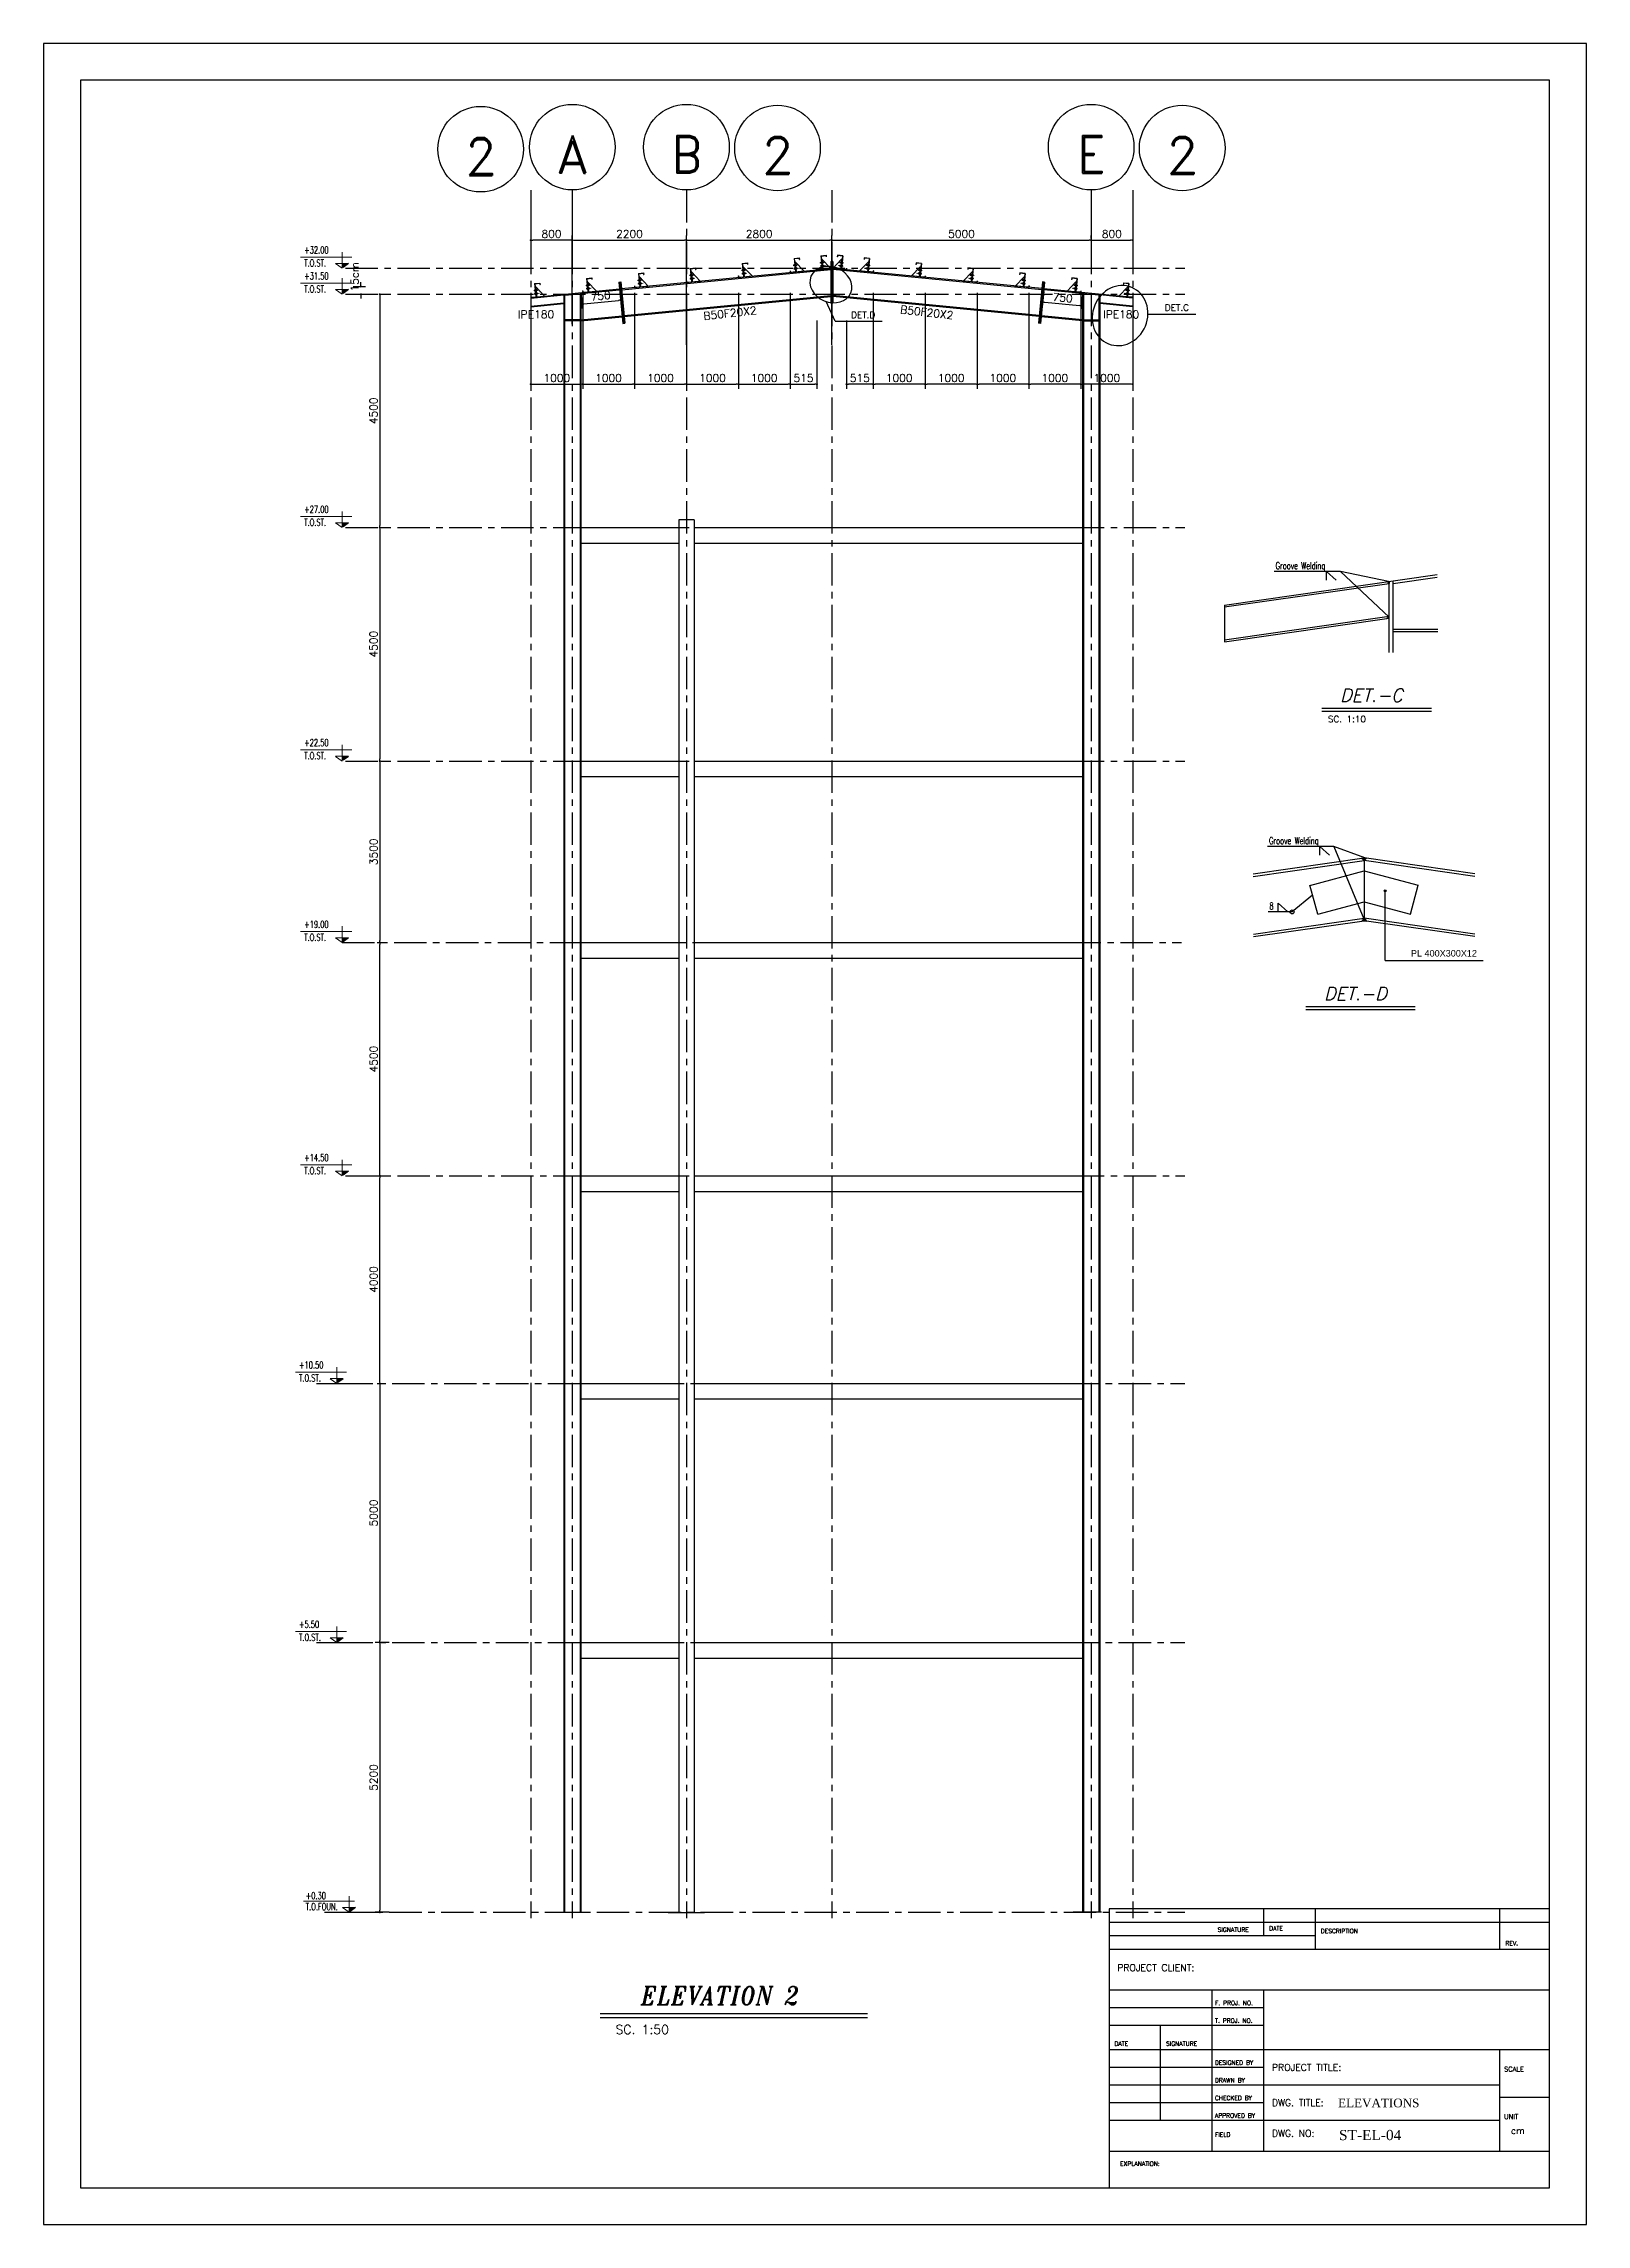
# Model space of a CAD drawing. Header units: inches. Extents: x 1387 to 2676, y -3554 to -2136.
# Drawn here: x 2520.3 to 2579.7, y -3213.5 to -3129.4 of the extents above; entities that cross this region are included whole.
import ezdxf
from ezdxf.enums import TextEntityAlignment as Align

# ---------------------------------------------------------------- set-up
doc = ezdxf.new("R2010")
doc.units = ezdxf.units.IN
doc.header["$MEASUREMENT"] = 0
for name, pattern in [('CENTER', [2, 1.25, -0.25, 0.25, -0.25]), ('DASHDOTX2', [2, 1, -0.5, 0, -0.5]), ('HIDDEN', [0.375, 0.25, -0.125])]:
    doc.linetypes.add(name, pattern=pattern)
for name, color, linetype in [('1', 1, 'Continuous'), ('1R', 1, 'Continuous'), ('2H', 2, 'HIDDEN'), ('2Y', 2, 'Continuous'), ('3', 3, 'HIDDEN'), ('3G', 3, 'Continuous'), ('4C', 4, 'Continuous'), ('6M', 6, 'Continuous'), ('Ax', 1, 'DASHDOTX2'), ('AXE', 1, 'CENTER'), ('D', 1, 'Continuous'), ('DIM', 8, 'Continuous'), ('Layer4', 118, 'Continuous'), ('LEVEL', 3, 'HIDDEN'), ('Pich', 2, 'Continuous'), ('TEXT', 3, 'Continuous'), ('TIE', 2, 'Continuous')]:
    doc.layers.add(name, color=color, linetype=linetype)
doc.layers.add('2', color=2, linetype='Continuous', lineweight=9)
doc.styles.add('ITALICT', font='italict')
doc.styles.add('ROMANC', font='TXT.shx')
doc.styles.add('ROMAND', font='ROMAND.shx')
doc.styles.add('ROMANS', font='ROMANS')
doc.styles.add('ROMANT', font='romant')
doc.styles.get("Standard").update_dxf_attribs({"font": 'arial.ttf'})
doc.styles.add('style1', font='times.ttf')
doc.dimstyles.new('1-100', dxfattribs={"dimtxt": 0.3, "dimasz": 0.08, "dimexe": 0.18, "dimexo": 0.0625, "dimgap": 0.09, "dimtad": 1, "dimdec": 0, "dimlfac": 1000, "dimdsep": 46, "dimtxsty": 'ROMANT', "dimblk": 'DOT', "dimcen": 0.09, "dimclrd": 1, "dimclre": 1, "dimclrt": 3, "dimadec": 0, "dimazin": 0, "dimtfac": 1, "dimtdec": 0, "dimtix": 1, "dimtofl": 0, "dimtmove": 2, "dimatfit": 3, "dimldrblk": 'DOT', "dimfxl": 1, "dimtolj": 1, "dimarcsym": 0})
doc.dimstyles.new('1-50-2', dxfattribs={"dimtxt": 0.3, "dimasz": 0.08, "dimexe": 0.18, "dimexo": 0.0625, "dimgap": 0.09, "dimtad": 1, "dimdec": 0, "dimlfac": 500, "dimdsep": 46, "dimtxsty": 'ROMANT', "dimblk": 'DOT', "dimcen": 0.09, "dimclrd": 1, "dimclre": 1, "dimclrt": 3, "dimadec": 0, "dimazin": 0, "dimtfac": 1, "dimtdec": 0, "dimtix": 1, "dimtofl": 0, "dimtmove": 2, "dimatfit": 3, "dimldrblk": 'DOT', "dimfxl": 1, "dimtolj": 1, "dimarcsym": 0})

msp = doc.modelspace()

# ---------------------------------------------------------------- texts
at = {"layer": '1'}
for s, height, style, p in [('SIGNATURE', 0.167417309, 'ROMANS', (2565.50542946, -3202.22953094)), ('DATE', 0.167417309, 'ROMANS', (2567.49351001, -3202.17721303)), ('DESCRIPTION', 0.1674173092, 'ROMANS', (2569.48159056, -3202.28184885)), ('REV.', 0.167417309, 'ROMANS', (2576.5968262, -3202.75271003)), ('PROJECT CLIENT:', 0.2615895456, 'ROMANS', (2561.63390419, -3203.74401246)), ('F. PROJ. NO.', 0.1674173092, 'ROMANS', (2565.40079365, -3205.05469803)), ('T. PROJ. NO.', 0.1674173092, 'ROMANS', (2565.40079365, -3205.73483085)), ('DATE', 0.167417309, 'ROMANS', (2561.52926837, -3206.62423531)), ('SIGNATURE', 0.167417309, 'ROMANS', (2563.51734892, -3206.62423531)), ('DESIGNED BY', 0.1674173092, 'ROMANS', (2565.40079365, -3207.35668603)), ('PROJECT TITLE:', 0.2615895456, 'ROMANS', (2567.59814583, -3207.58832944)), ('SCALE', 0.188344473, 'ROMANS', (2576.54450829, -3207.61827558)), ('DRAWN BY', 0.167417309, 'ROMANS', (2565.40079365, -3208.03681885)), ('APPROVED BY', 0.1674173092, 'ROMANS', (2565.40079365, -3209.39708449)), ('CHECKED BY', 0.167417309, 'ROMANS', (2565.40079365, -3208.71695167)), ('DWG. TITLE:', 0.2615895456, 'ROMANS', (2567.59814583, -3208.94859507)), ('ELEVATIONS', 0.333526671, 'style1', (2570.14730268, -3208.99474059)), ('FIELD', 0.167417309, 'ROMANS', (2565.40079365, -3210.12953522)), ('DWG. NO:', 0.261589546, 'ROMANS', (2567.59814583, -3210.12953522)), ('ST-EL-04', 0.392384318, 'style1', (2570.18199682, -3210.26142109)), ('UNIT', 0.188344473, 'ROMANS', (2576.54450829, -3209.4494024)), ('cm', 0.261589546, 'ROMANS', (2576.80609783, -3210.0248994)), ('EXPLANATION:', 0.1674173092, 'ROMANS', (2561.74409658, -3211.25827429))]:
    msp.add_text(s, height=height, dxfattribs=dict(at, style=style)).set_placement(p)
at = {"layer": '2Y', "style": 'ROMANC'}
for s, p in [('DET.D', (2551.37488677, -3139.99851529, 0.00743713)), ('DET.C', (2563.46774098, -3139.7178322, 0.00005031))]:
    msp.add_text(s, height=0.249999306, dxfattribs=at).set_placement(p)
at = {"layer": '3', "color": 3, "style": 'ROMAND'}
for s, p in [('2', (2537.10209553, -3133.76365185, 0.00000003)), ('A', (2540.63459066, -3133.68361508, 0.00000003)), ('B', (2545.03467812, -3133.68360943, 0.00000003)), ('2', (2548.54403394, -3133.72017351, 0.00000003)), ('E', (2560.63473556, -3133.68355522, 0.00000003)), ('2', (2564.14407889, -3133.7201886, 0.00000003))]:
    msp.add_text(s, height=1.4598144, dxfattribs=at).set_placement(p, align=Align.MIDDLE_CENTER)
at = {"layer": '3G', "style": 'ROMANS'}
msp.add_text('SC. 1:10', height=0.25, dxfattribs=at).set_placement((2570.48582085, -3155.45823155, 0.02185374), align=Align.MIDDLE)
msp.add_text('SC. 1:50', height=0.35, dxfattribs=at).set_placement((2542.29786432, -3206.17110006))
at = {"layer": '4C', "style": 'ITALICT', "width": 0.9}
msp.add_text('ELEVATION 2', height=0.7, dxfattribs=at).set_placement((2543.27376374, -3205.03974675))
at = {"layer": '6M', "style": 'ITALICT'}
for s, p in [('DET.-C', (2570.21844858, -3154.79202055, 0.02185374)), ('DET.-D', (2569.59965738, -3166.30163287, -0.0000153))]:
    msp.add_text(s, height=0.5, dxfattribs=at).set_placement(p)
at = {"layer": 'LEVEL', "style": 'ROMANS', "width": 0.7}
for s, p in [('T.O.ST.  ', (2530.29666596, -3138.01034863, 0.01499996)), ('+32.00', (2530.29666596, -3137.50910172, 0.01499996)), ('+31.50', (2530.29666596, -3138.50910172, 0.01499996)), ('T.O.ST.  ', (2530.29666596, -3139.01034863, 0.01499996)), ('T.O.ST.  ', (2530.29666596, -3148.01034863, 0.01499996)), ('+27.00', (2530.29666596, -3147.50910172, 0.01499996)), ('Groove Welding', (2567.73853625, -3149.6758404, 0.03759405)), ('+22.50', (2530.29666596, -3156.50910172, 0.01499996)), ('T.O.ST.  ', (2530.29666596, -3157.01034863, 0.01499996)), ('Groove Welding', (2567.48322877, -3160.28811528, -0.02186904)), ('8', (2567.49865074, -3162.80839211, 0.00137413)), ('T.O.ST.  ', (2530.29666596, -3164.01034863, 0.01499996)), ('+19.00', (2530.29666596, -3163.50910172, 0.01499996)), ('+14.50', (2530.29666596, -3172.50910172, 0.01499996)), ('T.O.ST.  ', (2530.29666596, -3173.01034863, 0.01499996)), ('+10.50', (2530.09666596, -3180.50910172)), ('T.O.ST.  ', (2530.09666596, -3181.01034863)), ('T.O.ST.  ', (2530.09666596, -3191.01034863)), ('+5.50', (2530.09666596, -3190.50910172)), ('+0.30', (2530.35676404, -3200.96779716)), ('T.O.FOUN.', (2530.35676404, -3201.39735451))]:
    msp.add_text(s, height=0.27, dxfattribs=at).set_placement(p)
at = {"layer": 'TEXT', "color": 2, "style": 'ROMANT'}
for s, rotation, p in [('IPE180', 0.0817054825, (2538.53356973, -3140.00623735, -0.00452735)), ('B50F20X2', 6.5046554869, (2545.70277356, -3140.07218722, -0.00452735)), ('B50F20X2', 353.4953445131, (2553.25515712, -3139.80970226, -0.00452735)), ('IPE180', 359.9182945175, (2561.08585387, -3140.00389774, -0.00452735))]:
    msp.add_text(s, height=0.302224371, rotation=rotation, dxfattribs=at).set_placement(p)
at = {"layer": 'TEXT', "color": 2}
msp.add_text('PL 400X300X12', height=0.25, dxfattribs=at).set_placement((2574.22768982, -3164.49256413, -0.02186904), align=Align.MIDDLE)

# ---------------------------------------------------------------- blocks, each defined once
blk = doc.blocks.new('DOT')
at = {"layer": 'DIM', "color": 0, "linetype": 'ByBlock'}
blk.add_line((-0.5, 0), (-1, 0), dxfattribs=at)
at = {"layer": 'DIM', "color": 0, "linetype": 'ByBlock', "const_width": 0.5}
blk.add_lwpolyline([(-0.25, 0, 1), (0.25, 0, 1)], format="xyb", close=True, dxfattribs=at)
blk = doc.blocks.new('*D2763')
at = {"layer": 'Defpoints', "color": 0, "transparency": 16777216}
for p in [(2545.03, -3136.99), (2545.03, -3138.917), (2540.63, -3140.286)]:
    blk.add_point(p, dxfattribs=at)
at = {"layer": 'Pich', "color": 1, "lineweight": -2, "transparency": 16777216}
for p, q in [((2540.63, -3140.224), (2540.63, -3136.81)), ((2545.03, -3138.854), (2545.03, -3136.81)), ((2540.71, -3136.99), (2544.95, -3136.99))]:
    blk.add_line(p, q, dxfattribs=at)
at = {"layer": 'Pich', "color": 1, "lineweight": -2, "transparency": 16777216, "xscale": 0.08, "yscale": 0.08, "zscale": 0.08, "rotation": 180}
blk.add_blockref('DOT', (2540.63, -3136.99), dxfattribs=at)
at = {"layer": 'Pich', "color": 1, "lineweight": -2, "transparency": 16777216, "xscale": 0.08, "yscale": 0.08, "zscale": 0.08}
blk.add_blockref('DOT', (2545.03, -3136.99), dxfattribs=at)
at = {"layer": 'Pich', "color": 3, "transparency": 16777216, "insert": (2542.83, -3136.75), "char_height": 0.3, "attachment_point": 5, "style": 'ROMANT'}
blk.add_mtext('\\A1;2200', dxfattribs=at)
blk = doc.blocks.new('_Dot')
at = {"layer": 'DIM', "color": 0, "lineweight": -2}
blk.add_line((-0.5, 0), (-1, 0), dxfattribs=at)
at = {"layer": 'DIM', "color": 0, "const_width": 0.5}
blk.add_lwpolyline([(-0.25, 0, 1), (0.25, 0, 1)], format="xyb", close=True, dxfattribs=at)
blk = doc.blocks.new('*D2742')
at = {"layer": 'D', "color": 1, "lineweight": -2, "transparency": 16777216}
for p, q in [((2532.178, -3138.777), (2532.661, -3138.777)), ((2532.178, -3139.077), (2532.661, -3139.077)), ((2532.481, -3138.697), (2532.481, -3138.617)), ((2532.481, -3139.157), (2532.481, -3139.237))]:
    blk.add_line(p, q, dxfattribs=at)
at = {"layer": 'Defpoints', "color": 0, "transparency": 16777216}
for p in [(2532.116, -3138.777), (2532.116, -3139.077), (2532.481, -3139.077)]:
    blk.add_point(p, dxfattribs=at)
at = {"layer": 'D', "color": 1, "lineweight": -2, "transparency": 16777216, "xscale": 0.08, "yscale": 0.08, "zscale": 0.08}
for p, rotation in [((2532.481, -3138.777), 270), ((2532.481, -3139.077), 90)]:
    blk.add_blockref('DOT', p, dxfattribs=dict(at, rotation=rotation))
at = {"layer": 'D', "color": 2, "transparency": 16777216, "insert": (2532.241, -3138.403), "char_height": 0.3, "attachment_point": 5, "rotation": 90, "style": 'ROMANS'}
blk.add_mtext('\\A1;15cm', dxfattribs=at)
blk = doc.blocks.new('*D2743')
at = {"layer": 'Defpoints', "color": 0, "transparency": 16777216}
for p in [(2533.048, -3173.077), (2533.209, -3173.077), (2533.048, -3181.077)]:
    blk.add_point(p, dxfattribs=at)
at = {"layer": 'Pich', "color": 1, "lineweight": -2, "transparency": 16777216}
for p, q in [((2533.11, -3173.077), (2533.389, -3173.077)), ((2533.209, -3180.997), (2533.209, -3173.157)), ((2533.11, -3181.077), (2533.389, -3181.077))]:
    blk.add_line(p, q, dxfattribs=at)
at = {"layer": 'Pich', "color": 1, "lineweight": -2, "transparency": 16777216, "xscale": 0.08, "yscale": 0.08, "zscale": 0.08}
for p, rotation in [((2533.209, -3173.077), 90), ((2533.209, -3181.077), 270)]:
    blk.add_blockref('DOT', p, dxfattribs=dict(at, rotation=rotation))
at = {"layer": 'Pich', "color": 3, "transparency": 16777216, "insert": (2532.969, -3177.077), "char_height": 0.3, "attachment_point": 5, "rotation": 90, "style": 'ROMANT'}
blk.add_mtext('\\A1;4000', dxfattribs=at)
blk = doc.blocks.new('*D2744')
at = {"layer": 'Defpoints', "color": 0, "transparency": 16777216}
for p in [(2533.209, -3181.077), (2533.209, -3191.077), (2533.209, -3191.077)]:
    blk.add_point(p, dxfattribs=at)
at = {"layer": 'Pich', "color": 1, "lineweight": -2, "transparency": 16777216}
for p, q in [((2533.209, -3181.157), (2533.209, -3190.997)), ((2533.272, -3181.077), (2533.389, -3181.077)), ((2533.272, -3191.077), (2533.389, -3191.077))]:
    blk.add_line(p, q, dxfattribs=at)
at = {"layer": 'Pich', "color": 1, "lineweight": -2, "transparency": 16777216, "xscale": 0.08, "yscale": 0.08, "zscale": 0.08}
for p, rotation in [((2533.209, -3181.077), 90), ((2533.209, -3191.077), 270)]:
    blk.add_blockref('DOT', p, dxfattribs=dict(at, rotation=rotation))
at = {"layer": 'Pich', "color": 3, "transparency": 16777216, "insert": (2532.969, -3186.077), "char_height": 0.3, "attachment_point": 5, "rotation": 90, "style": 'ROMANT'}
blk.add_mtext('\\A1;5000', dxfattribs=at)
blk = doc.blocks.new('*D2745')
at = {"layer": 'Defpoints', "color": 0, "transparency": 16777216}
for p in [(2533.629, -3191.077), (2533.209, -3201.477), (2533.629, -3201.477)]:
    blk.add_point(p, dxfattribs=at)
at = {"layer": 'Pich', "color": 1, "lineweight": -2, "transparency": 16777216}
for p, q in [((2533.567, -3191.077), (2533.029, -3191.077)), ((2533.209, -3191.157), (2533.209, -3201.397)), ((2533.567, -3201.477), (2533.029, -3201.477))]:
    blk.add_line(p, q, dxfattribs=at)
at = {"layer": 'Pich', "color": 1, "lineweight": -2, "transparency": 16777216, "xscale": 0.08, "yscale": 0.08, "zscale": 0.08}
for p, rotation in [((2533.209, -3191.077), 90), ((2533.209, -3201.477), 270)]:
    blk.add_blockref('DOT', p, dxfattribs=dict(at, rotation=rotation))
at = {"layer": 'Pich', "color": 3, "transparency": 16777216, "insert": (2532.969, -3196.277), "char_height": 0.3, "attachment_point": 5, "rotation": 90, "style": 'ROMANT'}
blk.add_mtext('\\A1;5200', dxfattribs=at)
blk = doc.blocks.new('*D2746')
at = {"layer": 'Defpoints', "color": 0, "transparency": 16777216}
for p in [(2533.039, -3164.077), (2533.209, -3164.077), (2533.039, -3173.077)]:
    blk.add_point(p, dxfattribs=at)
at = {"layer": 'Pich', "color": 1, "lineweight": -2, "transparency": 16777216}
for p, q in [((2533.102, -3164.077), (2533.389, -3164.077)), ((2533.209, -3172.997), (2533.209, -3164.157)), ((2533.102, -3173.077), (2533.389, -3173.077))]:
    blk.add_line(p, q, dxfattribs=at)
at = {"layer": 'Pich', "color": 1, "lineweight": -2, "transparency": 16777216, "xscale": 0.08, "yscale": 0.08, "zscale": 0.08}
for p, rotation in [((2533.209, -3164.077), 90), ((2533.209, -3173.077), 270)]:
    blk.add_blockref('DOT', p, dxfattribs=dict(at, rotation=rotation))
at = {"layer": 'Pich', "color": 3, "transparency": 16777216, "insert": (2532.969, -3168.577), "char_height": 0.3, "attachment_point": 5, "rotation": 90, "style": 'ROMANT'}
blk.add_mtext('\\A1;4500', dxfattribs=at)
blk = doc.blocks.new('*D2747')
at = {"layer": 'Defpoints', "color": 0, "transparency": 16777216}
for p in [(2533.209, -3157.077), (2533.209, -3164.077), (2533.209, -3164.077)]:
    blk.add_point(p, dxfattribs=at)
at = {"layer": 'Pich', "color": 1, "lineweight": -2, "transparency": 16777216}
for p, q in [((2533.272, -3157.077), (2533.389, -3157.077)), ((2533.209, -3157.157), (2533.209, -3163.997)), ((2533.272, -3164.077), (2533.389, -3164.077))]:
    blk.add_line(p, q, dxfattribs=at)
at = {"layer": 'Pich', "color": 1, "lineweight": -2, "transparency": 16777216, "xscale": 0.08, "yscale": 0.08, "zscale": 0.08}
for p, rotation in [((2533.209, -3157.077), 90), ((2533.209, -3164.077), 270)]:
    blk.add_blockref('DOT', p, dxfattribs=dict(at, rotation=rotation))
at = {"layer": 'Pich', "color": 3, "transparency": 16777216, "insert": (2532.969, -3160.577), "char_height": 0.3, "attachment_point": 5, "rotation": 90, "style": 'ROMANT'}
blk.add_mtext('\\A1;3500', dxfattribs=at)
blk = doc.blocks.new('*D2748')
at = {"layer": 'Defpoints', "color": 0, "transparency": 16777216}
for p in [(2533.188, -3148.077), (2533.188, -3157.077), (2533.208, -3157.077)]:
    blk.add_point(p, dxfattribs=at)
at = {"layer": 'Pich', "color": 1, "lineweight": -2, "transparency": 16777216}
for p, q in [((2533.208, -3148.157), (2533.208, -3156.997)), ((2533.251, -3148.077), (2533.388, -3148.077)), ((2533.251, -3157.077), (2533.388, -3157.077))]:
    blk.add_line(p, q, dxfattribs=at)
at = {"layer": 'Pich', "color": 1, "lineweight": -2, "transparency": 16777216, "xscale": 0.08, "yscale": 0.08, "zscale": 0.08}
for p, rotation in [((2533.208, -3148.077), 90), ((2533.208, -3157.077), 270)]:
    blk.add_blockref('DOT', p, dxfattribs=dict(at, rotation=rotation))
at = {"layer": 'Pich', "color": 3, "transparency": 16777216, "insert": (2532.968, -3152.577), "char_height": 0.3, "attachment_point": 5, "rotation": 90, "style": 'ROMANT'}
blk.add_mtext('\\A1;4500', dxfattribs=at)
blk = doc.blocks.new('*D2749')
at = {"layer": 'Defpoints', "color": 0, "transparency": 16777216}
for p in [(2533.188, -3139.077), (2533.188, -3148.077), (2533.208, -3148.077)]:
    blk.add_point(p, dxfattribs=at)
at = {"layer": 'Pich', "color": 1, "lineweight": -2, "transparency": 16777216}
for p, q in [((2533.208, -3139.157), (2533.208, -3147.997)), ((2533.251, -3139.077), (2533.388, -3139.077)), ((2533.251, -3148.077), (2533.388, -3148.077))]:
    blk.add_line(p, q, dxfattribs=at)
at = {"layer": 'Pich', "color": 1, "lineweight": -2, "transparency": 16777216, "xscale": 0.08, "yscale": 0.08, "zscale": 0.08}
for p, rotation in [((2533.208, -3139.077), 90), ((2533.208, -3148.077), 270)]:
    blk.add_blockref('DOT', p, dxfattribs=dict(at, rotation=rotation))
at = {"layer": 'Pich', "color": 3, "transparency": 16777216, "insert": (2532.968, -3143.577), "char_height": 0.3, "attachment_point": 5, "rotation": 90, "style": 'ROMANT'}
blk.add_mtext('\\A1;4500', dxfattribs=at)
blk = doc.blocks.new('*D2751')
at = {"layer": 'Defpoints', "color": 0, "transparency": 16777216}
for p in [(2560.63, -3136.99), (2560.63, -3136.99), (2550.63, -3141.086)]:
    blk.add_point(p, dxfattribs=at)
at = {"layer": 'Pich', "color": 1, "lineweight": -2, "transparency": 16777216}
for p, q in [((2550.63, -3141.023), (2550.63, -3136.81)), ((2560.63, -3136.927), (2560.63, -3136.81)), ((2550.71, -3136.99), (2560.55, -3136.99))]:
    blk.add_line(p, q, dxfattribs=at)
at = {"layer": 'Pich', "color": 1, "lineweight": -2, "transparency": 16777216, "xscale": 0.08, "yscale": 0.08, "zscale": 0.08, "rotation": 180}
blk.add_blockref('DOT', (2550.63, -3136.99), dxfattribs=at)
at = {"layer": 'Pich', "color": 1, "lineweight": -2, "transparency": 16777216, "xscale": 0.08, "yscale": 0.08, "zscale": 0.08}
blk.add_blockref('DOT', (2560.63, -3136.99), dxfattribs=at)
at = {"layer": 'Pich', "color": 3, "transparency": 16777216, "insert": (2555.63, -3136.75), "char_height": 0.3, "attachment_point": 5, "style": 'ROMANT'}
blk.add_mtext('\\A1;5000', dxfattribs=at)
blk = doc.blocks.new('*D2750')
at = {"layer": 'Defpoints', "color": 0, "transparency": 16777216}
for p in [(2550.63, -3136.99), (2550.63, -3138.628), (2545.03, -3141.086)]:
    blk.add_point(p, dxfattribs=at)
at = {"layer": 'Pich', "color": 1, "lineweight": -2, "transparency": 16777216}
for p, q in [((2545.03, -3141.023), (2545.03, -3136.81)), ((2550.63, -3138.566), (2550.63, -3136.81)), ((2545.11, -3136.99), (2550.55, -3136.99))]:
    blk.add_line(p, q, dxfattribs=at)
at = {"layer": 'Pich', "color": 1, "lineweight": -2, "transparency": 16777216, "xscale": 0.08, "yscale": 0.08, "zscale": 0.08, "rotation": 180}
blk.add_blockref('DOT', (2545.03, -3136.99), dxfattribs=at)
at = {"layer": 'Pich', "color": 1, "lineweight": -2, "transparency": 16777216, "xscale": 0.08, "yscale": 0.08, "zscale": 0.08}
blk.add_blockref('DOT', (2550.63, -3136.99), dxfattribs=at)
at = {"layer": 'Pich', "color": 3, "transparency": 16777216, "insert": (2547.83, -3136.75), "char_height": 0.3, "attachment_point": 5, "style": 'ROMANT'}
blk.add_mtext('\\A1;2800', dxfattribs=at)
blk = doc.blocks.new('TIE')
at = {"layer": 'TIE'}
for p, q in [((-8.4, 1.1), (-8.1, -1.2)), ((-8.4, 1.1), (-8.2, 1.1)), ((-8.2, 1.1), (-7.9, -0.9)), ((-7.9, -0.9), (-0.5, 0.2)), ((-3.5, 20), (4.4, 21.2)), ((-3.5, 20), (-0.5, 0.2)), ((-3.1, 19.7), (4.2, 20.8)), ((-3.1, 19.7), (-0.2, 0)), ((-1.6, 14.9), (-2.4, 14.8)), ((-1.6, 14.9), (-2.4, 14.8)), ((12.4, 1.9), (-1.6, 14.9)), ((-1.6, 14.9), (0.6, 0.1)), ((-0.2, 0), (12.4, 1.9)), ((4.2, 20.8), (4.5, 18.9)), ((4.4, 21.2), (4.8, 18.9)), ((4.5, 18.9), (4.8, 18.9)), ((-8.1, -1.2), (-0.2, 0))]:
    blk.add_line(p, q, dxfattribs=at)
blk = doc.blocks.new('*D2764')
at = {"layer": 'Defpoints', "color": 0, "transparency": 16777216}
for p in [(2539.03, -3135.057), (2540.63, -3135.057), (2539.03, -3136.99)]:
    blk.add_point(p, dxfattribs=at)
at = {"layer": 'Pich', "color": 1, "lineweight": -2, "transparency": 16777216}
for p, q in [((2539.03, -3135.119), (2539.03, -3137.17)), ((2540.63, -3135.119), (2540.63, -3137.17)), ((2540.55, -3136.99), (2539.11, -3136.99))]:
    blk.add_line(p, q, dxfattribs=at)
at = {"layer": 'Pich', "color": 1, "lineweight": -2, "transparency": 16777216, "xscale": 0.08, "yscale": 0.08, "zscale": 0.08, "rotation": 180}
blk.add_blockref('DOT', (2539.03, -3136.99), dxfattribs=at)
at = {"layer": 'Pich', "color": 1, "lineweight": -2, "transparency": 16777216, "xscale": 0.08, "yscale": 0.08, "zscale": 0.08}
blk.add_blockref('DOT', (2540.63, -3136.99), dxfattribs=at)
at = {"layer": 'Pich', "color": 3, "transparency": 16777216, "insert": (2539.83, -3136.75), "char_height": 0.3, "attachment_point": 5, "style": 'ROMANT'}
blk.add_mtext('\\A1;800', dxfattribs=at)
blk = doc.blocks.new('*D2765')
at = {"layer": 'Defpoints', "color": 0, "transparency": 16777216}
for p in [(2539.03, -3138.954), (2541.03, -3139.148), (2541.03, -3142.545)]:
    blk.add_point(p, dxfattribs=at)
at = {"layer": 'Pich', "color": 1, "lineweight": -2, "transparency": 16777216}
for p, q in [((2539.03, -3139.016), (2539.03, -3142.725)), ((2541.03, -3139.21), (2541.03, -3142.725)), ((2539.11, -3142.545), (2540.95, -3142.545))]:
    blk.add_line(p, q, dxfattribs=at)
at = {"layer": 'Pich', "color": 1, "lineweight": -2, "transparency": 16777216, "xscale": 0.08, "yscale": 0.08, "zscale": 0.08, "rotation": 180}
blk.add_blockref('DOT', (2539.03, -3142.545), dxfattribs=at)
at = {"layer": 'Pich', "color": 1, "lineweight": -2, "transparency": 16777216, "xscale": 0.08, "yscale": 0.08, "zscale": 0.08}
blk.add_blockref('DOT', (2541.03, -3142.545), dxfattribs=at)
at = {"layer": 'Pich', "color": 3, "transparency": 16777216, "insert": (2540.03, -3142.305), "char_height": 0.3, "attachment_point": 5, "style": 'ROMANT'}
blk.add_mtext('\\A1;1000', dxfattribs=at)
blk = doc.blocks.new('*D2752')
at = {"layer": 'Defpoints', "color": 0, "transparency": 16777216}
for p in [(2541.03, -3138.954), (2543.03, -3139.148), (2543.03, -3142.545)]:
    blk.add_point(p, dxfattribs=at)
at = {"layer": 'Pich', "color": 1, "lineweight": -2, "transparency": 16777216}
for p, q in [((2541.03, -3139.016), (2541.03, -3142.725)), ((2543.03, -3139.21), (2543.03, -3142.725)), ((2541.11, -3142.545), (2542.95, -3142.545))]:
    blk.add_line(p, q, dxfattribs=at)
at = {"layer": 'Pich', "color": 1, "lineweight": -2, "transparency": 16777216, "xscale": 0.08, "yscale": 0.08, "zscale": 0.08, "rotation": 180}
blk.add_blockref('DOT', (2541.03, -3142.545), dxfattribs=at)
at = {"layer": 'Pich', "color": 1, "lineweight": -2, "transparency": 16777216, "xscale": 0.08, "yscale": 0.08, "zscale": 0.08}
blk.add_blockref('DOT', (2543.03, -3142.545), dxfattribs=at)
at = {"layer": 'Pich', "color": 3, "transparency": 16777216, "insert": (2542.03, -3142.305), "char_height": 0.3, "attachment_point": 5, "style": 'ROMANT'}
blk.add_mtext('\\A1;1000', dxfattribs=at)
blk = doc.blocks.new('*D2753')
at = {"layer": 'Defpoints', "color": 0, "transparency": 16777216}
for p in [(2543.03, -3138.954), (2545.03, -3139.148), (2545.03, -3142.545)]:
    blk.add_point(p, dxfattribs=at)
at = {"layer": 'Pich', "color": 1, "lineweight": -2, "transparency": 16777216}
for p, q in [((2543.03, -3139.016), (2543.03, -3142.725)), ((2545.03, -3139.21), (2545.03, -3142.725)), ((2543.11, -3142.545), (2544.95, -3142.545))]:
    blk.add_line(p, q, dxfattribs=at)
at = {"layer": 'Pich', "color": 1, "lineweight": -2, "transparency": 16777216, "xscale": 0.08, "yscale": 0.08, "zscale": 0.08, "rotation": 180}
blk.add_blockref('DOT', (2543.03, -3142.545), dxfattribs=at)
at = {"layer": 'Pich', "color": 1, "lineweight": -2, "transparency": 16777216, "xscale": 0.08, "yscale": 0.08, "zscale": 0.08}
blk.add_blockref('DOT', (2545.03, -3142.545), dxfattribs=at)
at = {"layer": 'Pich', "color": 3, "transparency": 16777216, "insert": (2544.03, -3142.305), "char_height": 0.3, "attachment_point": 5, "style": 'ROMANT'}
blk.add_mtext('\\A1;1000', dxfattribs=at)
blk = doc.blocks.new('*D2754')
at = {"layer": 'Defpoints', "color": 0, "transparency": 16777216}
for p in [(2545.03, -3138.954), (2547.03, -3139.148), (2547.03, -3142.545)]:
    blk.add_point(p, dxfattribs=at)
at = {"layer": 'Pich', "color": 1, "lineweight": -2, "transparency": 16777216}
for p, q in [((2545.03, -3139.016), (2545.03, -3142.725)), ((2547.03, -3139.21), (2547.03, -3142.725)), ((2545.11, -3142.545), (2546.95, -3142.545))]:
    blk.add_line(p, q, dxfattribs=at)
at = {"layer": 'Pich', "color": 1, "lineweight": -2, "transparency": 16777216, "xscale": 0.08, "yscale": 0.08, "zscale": 0.08, "rotation": 180}
blk.add_blockref('DOT', (2545.03, -3142.545), dxfattribs=at)
at = {"layer": 'Pich', "color": 1, "lineweight": -2, "transparency": 16777216, "xscale": 0.08, "yscale": 0.08, "zscale": 0.08}
blk.add_blockref('DOT', (2547.03, -3142.545), dxfattribs=at)
at = {"layer": 'Pich', "color": 3, "transparency": 16777216, "insert": (2546.03, -3142.305), "char_height": 0.3, "attachment_point": 5, "style": 'ROMANT'}
blk.add_mtext('\\A1;1000', dxfattribs=at)
blk = doc.blocks.new('*D2755')
at = {"layer": 'Defpoints', "color": 0, "transparency": 16777216}
for p in [(2547.03, -3138.954), (2549.03, -3139.148), (2549.03, -3142.545)]:
    blk.add_point(p, dxfattribs=at)
at = {"layer": 'Pich', "color": 1, "lineweight": -2, "transparency": 16777216}
for p, q in [((2547.03, -3139.016), (2547.03, -3142.725)), ((2549.03, -3139.21), (2549.03, -3142.725)), ((2547.11, -3142.545), (2548.95, -3142.545))]:
    blk.add_line(p, q, dxfattribs=at)
at = {"layer": 'Pich', "color": 1, "lineweight": -2, "transparency": 16777216, "xscale": 0.08, "yscale": 0.08, "zscale": 0.08, "rotation": 180}
blk.add_blockref('DOT', (2547.03, -3142.545), dxfattribs=at)
at = {"layer": 'Pich', "color": 1, "lineweight": -2, "transparency": 16777216, "xscale": 0.08, "yscale": 0.08, "zscale": 0.08}
blk.add_blockref('DOT', (2549.03, -3142.545), dxfattribs=at)
at = {"layer": 'Pich', "color": 3, "transparency": 16777216, "insert": (2548.03, -3142.305), "char_height": 0.3, "attachment_point": 5, "style": 'ROMANT'}
blk.add_mtext('\\A1;1000', dxfattribs=at)
blk = doc.blocks.new('*D2756')
at = {"layer": 'Defpoints', "color": 0, "transparency": 16777216}
for p in [(2549.03, -3138.954), (2550.06, -3140.022), (2550.06, -3142.545)]:
    blk.add_point(p, dxfattribs=at)
at = {"layer": 'Pich', "color": 1, "lineweight": -2, "transparency": 16777216}
for p, q in [((2549.03, -3139.016), (2549.03, -3142.725)), ((2550.06, -3140.084), (2550.06, -3142.725)), ((2549.11, -3142.545), (2549.98, -3142.545))]:
    blk.add_line(p, q, dxfattribs=at)
at = {"layer": 'Pich', "color": 1, "lineweight": -2, "transparency": 16777216, "xscale": 0.08, "yscale": 0.08, "zscale": 0.08, "rotation": 180}
blk.add_blockref('DOT', (2549.03, -3142.545), dxfattribs=at)
at = {"layer": 'Pich', "color": 1, "lineweight": -2, "transparency": 16777216, "xscale": 0.08, "yscale": 0.08, "zscale": 0.08}
blk.add_blockref('DOT', (2550.06, -3142.545), dxfattribs=at)
at = {"layer": 'Pich', "color": 3, "transparency": 16777216, "insert": (2549.545, -3142.305), "char_height": 0.3, "attachment_point": 5, "style": 'ROMANT'}
blk.add_mtext('\\A1;515', dxfattribs=at)
blk = doc.blocks.new('*D2757')
at = {"layer": 'Defpoints', "color": 0, "transparency": 16777216}
for p in [(2560.23, -3139.148), (2562.23, -3138.954), (2560.23, -3142.545)]:
    blk.add_point(p, dxfattribs=at)
at = {"layer": 'Pich', "color": 1, "lineweight": -2, "transparency": 16777216}
for p, q in [((2560.23, -3139.21), (2560.23, -3142.725)), ((2562.23, -3139.016), (2562.23, -3142.725)), ((2562.15, -3142.545), (2560.31, -3142.545))]:
    blk.add_line(p, q, dxfattribs=at)
at = {"layer": 'Pich', "color": 1, "lineweight": -2, "transparency": 16777216, "xscale": 0.08, "yscale": 0.08, "zscale": 0.08, "rotation": 180}
blk.add_blockref('DOT', (2560.23, -3142.545), dxfattribs=at)
at = {"layer": 'Pich', "color": 1, "lineweight": -2, "transparency": 16777216, "xscale": 0.08, "yscale": 0.08, "zscale": 0.08}
blk.add_blockref('DOT', (2562.23, -3142.545), dxfattribs=at)
at = {"layer": 'Pich', "color": 3, "transparency": 16777216, "insert": (2561.23, -3142.305), "char_height": 0.3, "attachment_point": 5, "style": 'ROMANT'}
blk.add_mtext('\\A1;1000', dxfattribs=at)
blk = doc.blocks.new('*D2758')
at = {"layer": 'Defpoints', "color": 0, "transparency": 16777216}
for p in [(2558.23, -3139.148), (2560.23, -3138.954), (2558.23, -3142.545)]:
    blk.add_point(p, dxfattribs=at)
at = {"layer": 'Pich', "color": 1, "lineweight": -2, "transparency": 16777216}
for p, q in [((2558.23, -3139.21), (2558.23, -3142.725)), ((2560.23, -3139.016), (2560.23, -3142.725)), ((2560.15, -3142.545), (2558.31, -3142.545))]:
    blk.add_line(p, q, dxfattribs=at)
at = {"layer": 'Pich', "color": 1, "lineweight": -2, "transparency": 16777216, "xscale": 0.08, "yscale": 0.08, "zscale": 0.08, "rotation": 180}
blk.add_blockref('DOT', (2558.23, -3142.545), dxfattribs=at)
at = {"layer": 'Pich', "color": 1, "lineweight": -2, "transparency": 16777216, "xscale": 0.08, "yscale": 0.08, "zscale": 0.08}
blk.add_blockref('DOT', (2560.23, -3142.545), dxfattribs=at)
at = {"layer": 'Pich', "color": 3, "transparency": 16777216, "insert": (2559.23, -3142.305), "char_height": 0.3, "attachment_point": 5, "style": 'ROMANT'}
blk.add_mtext('\\A1;1000', dxfattribs=at)
blk = doc.blocks.new('*D2759')
at = {"layer": 'Defpoints', "color": 0, "transparency": 16777216}
for p in [(2556.23, -3139.148), (2558.23, -3138.954), (2556.23, -3142.545)]:
    blk.add_point(p, dxfattribs=at)
at = {"layer": 'Pich', "color": 1, "lineweight": -2, "transparency": 16777216}
for p, q in [((2556.23, -3139.21), (2556.23, -3142.725)), ((2558.23, -3139.016), (2558.23, -3142.725)), ((2558.15, -3142.545), (2556.31, -3142.545))]:
    blk.add_line(p, q, dxfattribs=at)
at = {"layer": 'Pich', "color": 1, "lineweight": -2, "transparency": 16777216, "xscale": 0.08, "yscale": 0.08, "zscale": 0.08, "rotation": 180}
blk.add_blockref('DOT', (2556.23, -3142.545), dxfattribs=at)
at = {"layer": 'Pich', "color": 1, "lineweight": -2, "transparency": 16777216, "xscale": 0.08, "yscale": 0.08, "zscale": 0.08}
blk.add_blockref('DOT', (2558.23, -3142.545), dxfattribs=at)
at = {"layer": 'Pich', "color": 3, "transparency": 16777216, "insert": (2557.23, -3142.305), "char_height": 0.3, "attachment_point": 5, "style": 'ROMANT'}
blk.add_mtext('\\A1;1000', dxfattribs=at)
blk = doc.blocks.new('*D2760')
at = {"layer": 'Defpoints', "color": 0, "transparency": 16777216}
for p in [(2554.23, -3139.148), (2556.23, -3138.954), (2554.23, -3142.545)]:
    blk.add_point(p, dxfattribs=at)
at = {"layer": 'Pich', "color": 1, "lineweight": -2, "transparency": 16777216}
for p, q in [((2554.23, -3139.21), (2554.23, -3142.725)), ((2556.23, -3139.016), (2556.23, -3142.725)), ((2556.15, -3142.545), (2554.31, -3142.545))]:
    blk.add_line(p, q, dxfattribs=at)
at = {"layer": 'Pich', "color": 1, "lineweight": -2, "transparency": 16777216, "xscale": 0.08, "yscale": 0.08, "zscale": 0.08, "rotation": 180}
blk.add_blockref('DOT', (2554.23, -3142.545), dxfattribs=at)
at = {"layer": 'Pich', "color": 1, "lineweight": -2, "transparency": 16777216, "xscale": 0.08, "yscale": 0.08, "zscale": 0.08}
blk.add_blockref('DOT', (2556.23, -3142.545), dxfattribs=at)
at = {"layer": 'Pich', "color": 3, "transparency": 16777216, "insert": (2555.23, -3142.305), "char_height": 0.3, "attachment_point": 5, "style": 'ROMANT'}
blk.add_mtext('\\A1;1000', dxfattribs=at)
blk = doc.blocks.new('*D2761')
at = {"layer": 'Defpoints', "color": 0, "transparency": 16777216}
for p in [(2552.23, -3139.148), (2554.23, -3138.954), (2552.23, -3142.545)]:
    blk.add_point(p, dxfattribs=at)
at = {"layer": 'Pich', "color": 1, "lineweight": -2, "transparency": 16777216}
for p, q in [((2552.23, -3139.21), (2552.23, -3142.725)), ((2554.23, -3139.016), (2554.23, -3142.725)), ((2554.15, -3142.545), (2552.31, -3142.545))]:
    blk.add_line(p, q, dxfattribs=at)
at = {"layer": 'Pich', "color": 1, "lineweight": -2, "transparency": 16777216, "xscale": 0.08, "yscale": 0.08, "zscale": 0.08, "rotation": 180}
blk.add_blockref('DOT', (2552.23, -3142.545), dxfattribs=at)
at = {"layer": 'Pich', "color": 1, "lineweight": -2, "transparency": 16777216, "xscale": 0.08, "yscale": 0.08, "zscale": 0.08}
blk.add_blockref('DOT', (2554.23, -3142.545), dxfattribs=at)
at = {"layer": 'Pich', "color": 3, "transparency": 16777216, "insert": (2553.23, -3142.305), "char_height": 0.3, "attachment_point": 5, "style": 'ROMANT'}
blk.add_mtext('\\A1;1000', dxfattribs=at)
blk = doc.blocks.new('*D2762')
at = {"layer": 'Defpoints', "color": 0, "transparency": 16777216}
for p in [(2552.23, -3138.954), (2551.2, -3140.022), (2551.2, -3142.545)]:
    blk.add_point(p, dxfattribs=at)
at = {"layer": 'Pich', "color": 1, "lineweight": -2, "transparency": 16777216}
for p, q in [((2552.23, -3139.016), (2552.23, -3142.725)), ((2551.2, -3140.084), (2551.2, -3142.725)), ((2552.15, -3142.545), (2551.28, -3142.545))]:
    blk.add_line(p, q, dxfattribs=at)
at = {"layer": 'Pich', "color": 1, "lineweight": -2, "transparency": 16777216, "xscale": 0.08, "yscale": 0.08, "zscale": 0.08, "rotation": 180}
blk.add_blockref('DOT', (2551.2, -3142.545), dxfattribs=at)
at = {"layer": 'Pich', "color": 1, "lineweight": -2, "transparency": 16777216, "xscale": 0.08, "yscale": 0.08, "zscale": 0.08}
blk.add_blockref('DOT', (2552.23, -3142.545), dxfattribs=at)
at = {"layer": 'Pich', "color": 3, "transparency": 16777216, "insert": (2551.715, -3142.305), "char_height": 0.3, "attachment_point": 5, "style": 'ROMANT'}
blk.add_mtext('\\A1;515', dxfattribs=at)
blk = doc.blocks.new('*D2790')
at = {"layer": 'Defpoints', "color": 0, "transparency": 16777216}
for p in [(2560.63, -3135.057), (2562.23, -3135.057), (2562.23, -3136.99)]:
    blk.add_point(p, dxfattribs=at)
at = {"layer": 'Pich', "color": 1, "lineweight": -2, "transparency": 16777216}
for p, q in [((2560.63, -3135.119), (2560.63, -3137.17)), ((2562.23, -3135.119), (2562.23, -3137.17)), ((2560.71, -3136.99), (2562.15, -3136.99))]:
    blk.add_line(p, q, dxfattribs=at)
at = {"layer": 'Pich', "color": 1, "lineweight": -2, "transparency": 16777216, "xscale": 0.08, "yscale": 0.08, "zscale": 0.08, "rotation": 180}
blk.add_blockref('DOT', (2560.63, -3136.99), dxfattribs=at)
at = {"layer": 'Pich', "color": 1, "lineweight": -2, "transparency": 16777216, "xscale": 0.08, "yscale": 0.08, "zscale": 0.08}
blk.add_blockref('DOT', (2562.23, -3136.99), dxfattribs=at)
at = {"layer": 'Pich', "color": 3, "transparency": 16777216, "insert": (2561.43, -3136.75), "char_height": 0.3, "attachment_point": 5, "style": 'ROMANT'}
blk.add_mtext('\\A1;800', dxfattribs=at)
blk = doc.blocks.new('*D3111')
at = {"layer": 'Defpoints', "color": 0, "transparency": 16777216}
for p in [(2540.96, -3139.053), (2542.453, -3138.909), (2542.491, -3139.305)]:
    blk.add_point(p, dxfattribs=at)
at = {"layer": 'Pich', "color": 1, "lineweight": -2, "transparency": 16777216}
for p, q in [((2540.966, -3139.115), (2541.016, -3139.629)), ((2541.078, -3139.442), (2542.412, -3139.313)), ((2542.459, -3138.971), (2542.509, -3139.484))]:
    blk.add_line(p, q, dxfattribs=at)
at = {"layer": 'Pich', "color": 1, "lineweight": -2, "transparency": 16777216, "xscale": 0.08, "yscale": 0.08, "zscale": 0.08}
for p, rotation in [((2540.998, -3139.45), 185.5292823405817), ((2542.491, -3139.305), 5.529282340581668)]:
    blk.add_blockref('DOT', p, dxfattribs=dict(at, rotation=rotation))
at = {"layer": 'Pich', "color": 3, "transparency": 16777216, "insert": (2541.722, -3139.139), "char_height": 0.3, "attachment_point": 5, "rotation": 5.52928, "style": 'ROMANT'}
blk.add_mtext('\\A1;750', dxfattribs=at)
blk = doc.blocks.new('*D3112')
at = {"layer": 'Defpoints', "color": 0, "transparency": 16777216}
for p in [(2558.807, -3138.909), (2560.3, -3139.053), (2560.255, -3139.523)]:
    blk.add_point(p, dxfattribs=at)
at = {"layer": 'Pich', "color": 1, "lineweight": -2, "transparency": 16777216}
for p, q in [((2558.801, -3138.971), (2558.744, -3139.557)), ((2558.841, -3139.386), (2560.175, -3139.515)), ((2560.294, -3139.115), (2560.237, -3139.702))]:
    blk.add_line(p, q, dxfattribs=at)
at = {"layer": 'Pich', "color": 1, "lineweight": -2, "transparency": 16777216, "xscale": 0.08, "yscale": 0.08, "zscale": 0.08}
for p, rotation in [((2558.762, -3139.378), 174.4707176594389), ((2560.255, -3139.523), 354.470717659439)]:
    blk.add_blockref('DOT', p, dxfattribs=dict(at, rotation=rotation))
at = {"layer": 'Pich', "color": 3, "transparency": 16777216, "insert": (2559.531, -3139.212), "char_height": 0.3, "attachment_point": 5, "rotation": 354.47072, "style": 'ROMANT'}
blk.add_mtext('\\A1;750', dxfattribs=at)

# ---------------------------------------------------------------- dimensions: what is measured, and where the dimension line sits
at = {"layer": 'D'}
dim = msp.add_linear_dim(base=(2532.48128079, -3139.07684976), p1=(2532.11591848, -3138.77684976), p2=(2532.11591848, -3139.07684976), angle=270, text='15cm', dimstyle='1-100', override={"dimtxsty": 'ROMANS', "dimclrt": 2, "dimtmove": 1}, dxfattribs=at)
dim.commit()
dim.dimension.update_dxf_attribs({"geometry": '*D2742', "text_midpoint": (2532.48128079, -3138.40251471), "dimtype": 160})
at = {"layer": 'Pich'}
for base, p1, p2, picture, middle in [((2539.0299543, -3136.98995778), (2540.6299543, -3135.0565052), (2539.0299543, -3135.05650671), '*D2764', (2539.8299543, -3136.74995778)), ((2545.03004745, -3136.98995778), (2540.62995999, -3140.28617049), (2545.03004745, -3138.91660652), '*D2763', (2542.83000372, -3136.74995778)), ((2550.63003089, -3136.98995778), (2545.03004745, -3141.08575526), (2550.63003089, -3138.62825442), '*D2750', (2547.83003917, -3136.74995778)), ((2560.63009352, -3136.98997287), (2550.63003244, -3141.08576884), (2560.63009352, -3136.98997287), '*D2751', (2555.63006298, -3136.74997287)), ((2541.0299661, -3142.54542031), (2539.02996627, -3138.95390756), (2541.0299661, -3139.14751732), '*D2765', (2540.02996618, -3142.30542031)), ((2543.02996256, -3142.54542219), (2541.02996273, -3138.95390945), (2543.02996256, -3139.1475192), '*D2752', (2542.02996264, -3142.30542219)), ((2545.02996256, -3142.54542408), (2543.02996273, -3138.95391133), (2545.02996256, -3139.14752109), '*D2753', (2544.02996264, -3142.30542408)), ((2547.02996256, -3142.54542596), (2545.02996273, -3138.95391322), (2547.02996256, -3139.14752297), '*D2754', (2546.02996264, -3142.30542596)), ((2549.0299624, -3142.54542031), (2547.02996256, -3138.95390756), (2549.0299624, -3139.14751732), '*D2755', (2548.02996248, -3142.30542031)), ((2550.06004128, -3142.54542031), (2549.0299624, -3138.95390756), (2550.06004128, -3140.02167271), '*D2756', (2549.54500184, -3142.30542031))]:
    dim = msp.add_linear_dim(base=base, p1=p1, p2=p2, dimstyle='1-50-2', dxfattribs=at)
    dim.commit()
    dim.dimension.update_dxf_attribs({"geometry": picture, "text_midpoint": middle})
for base, p1, p2, angle, picture, middle in [((2562.23011422, -3136.98995778), (2560.63011422, -3135.0565052), (2562.23011422, -3135.05650671), 180, '*D2790', (2561.43011422, -3136.74995778)), ((2533.20824129, -3148.07684976), (2533.18824673, -3139.07684976), (2533.18824129, -3148.07684976), 90, '*D2749', (2532.96824129, -3143.57684976)), ((2551.20002724, -3142.54542031), (2552.23010613, -3138.95390756), (2551.20002724, -3140.02167271), 180, '*D2762', (2551.71506668, -3142.30542031)), ((2552.23010613, -3142.54542031), (2554.23010596, -3138.95390756), (2552.23010613, -3139.14751732), 180, '*D2761', (2553.23010604, -3142.30542031)), ((2554.23010596, -3142.54542596), (2556.23010579, -3138.95391322), (2554.23010596, -3139.14752297), 180, '*D2760', (2555.23010588, -3142.30542596)), ((2556.23010596, -3142.54542408), (2558.23010579, -3138.95391133), (2556.23010596, -3139.14752109), 180, '*D2759', (2557.23010588, -3142.30542408)), ((2558.23010596, -3142.54542219), (2560.23010579, -3138.95390945), (2558.23010596, -3139.1475192), 180, '*D2758', (2559.23010588, -3142.30542219)), ((2560.23010242, -3142.54542031), (2562.23010226, -3138.95390756), (2560.23010242, -3139.14751732), 180, '*D2757', (2561.23010234, -3142.30542031)), ((2533.20824129, -3157.07684976), (2533.18824673, -3148.07684976), (2533.18824673, -3157.07684976), 90, '*D2748', (2532.96824129, -3152.57684976)), ((2533.20907448, -3164.07684976), (2533.20907448, -3157.07684976), (2533.20907448, -3164.07684976), 90, '*D2747', (2532.96907448, -3160.57684976)), ((2533.20907448, -3164.07684976), (2533.03907448, -3173.07684976), (2533.03907448, -3164.07684976), 90, '*D2746', (2532.96907448, -3168.57684976)), ((2533.20907448, -3173.07684976), (2533.04759876, -3181.07684976), (2533.04759876, -3173.07684976), 90, '*D2743', (2532.96907448, -3177.07684976)), ((2533.20907448, -3191.07684976), (2533.20907448, -3181.07684976), (2533.20907448, -3191.07684976), 90, '*D2744', (2532.96907448, -3186.07684976)), ((2533.20907448, -3201.47684976), (2533.62907448, -3191.07684976), (2533.62907448, -3201.47684976), 90, '*D2745', (2532.96907448, -3196.27684976))]:
    dim = msp.add_linear_dim(base=base, p1=p1, p2=p2, angle=angle, dimstyle='1-50-2', dxfattribs=at)
    dim.commit()
    dim.dimension.update_dxf_attribs({"geometry": picture, "text_midpoint": middle})
for p1, p2, distance, picture, middle in [((2540.95996615, -3139.05314552), (2542.45298677, -3138.90861383), -0.39854154, '*D3111', (2541.72175264, -3139.13868354)), ((2558.80706039, -3138.90861383), (2560.30008102, -3139.05314552), -0.47173538, '*D3112', (2559.53124197, -3139.21153681))]:
    dim = msp.add_aligned_dim(p1=p1, p2=p2, distance=distance, dimstyle='1-50-2', dxfattribs=at)
    dim.commit()
    dim.dimension.update_dxf_attribs({"geometry": picture, "text_midpoint": middle})

# ---------------------------------------------------------------- hatches: boundary and pattern name
h = msp.add_hatch(color=1)
h.dxf.hatch_style = 1
h.paths.add_polyline_path([(2572.12075026, -3150.22508331), (2572.12075026, -3150.14931494), (2572.05483659, -3150.15877417)])
h = msp.add_hatch(color=1)
h.dxf.hatch_style = 1
h.paths.add_polyline_path([(2572.12075026, -3151.48788957), (2572.0315535, -3151.57645852), (2572.12075026, -3151.56365794)])
h = msp.add_hatch(color=1)
h.dxf.hatch_style = 1
h.paths.add_polyline_path([(2571.05387055, -3160.82637452), (2571.14780248, -3160.9139189), (2571.14780248, -3160.8128944)])
h.paths.add_polyline_path([(2571.14780248, -3160.8128944), (2571.14780248, -3160.9139189), (2571.24173441, -3160.82637452)])
h = msp.add_hatch(color=1)
h.dxf.hatch_style = 1
h.paths.add_polyline_path([(2571.14780248, -3163.23748241), (2571.05766156, -3163.25041848), (2571.14780248, -3163.13645791)])
h.paths.add_polyline_path([(2571.23794339, -3163.25041848), (2571.14780248, -3163.23748241), (2571.14780248, -3163.13645791)])

# ---------------------------------------------------------------- linework, layer by layer
at = {"color": 1}
for p, q in [((2572.05483659, -3150.15877417, 0.03620546), (2572.12075026, -3150.14931494, 0.04685367)), ((2572.12075026, -3150.22508331, 0.04685715), (2572.05483659, -3150.15877417, 0.03620546)), ((2572.12075026, -3150.14931494, 0.04685367), (2572.12075026, -3150.22508331, 0.04685715)), ((2572.12075026, -3151.48788957, 0.04691506), (2572.0315535, -3151.57645852, 0.02998739)), ((2572.0315535, -3151.57645852, 0.02998739), (2572.12075026, -3151.56365794, 0.04691854)), ((2572.12075026, -3151.56365794, 0.04691854), (2572.12075026, -3151.48788957, 0.04691506)), ((2571.14780248, -3160.9139189, -0.00001414), (2571.05387055, -3160.82637452, -0.0000153)), ((2571.14780248, -3160.9139189, -0.00001414), (2571.24173441, -3160.82637452, -0.0000153)), ((2571.14780248, -3163.13645791, -0.00001414), (2571.05766156, -3163.25041848, -0.00001414)), ((2571.14780248, -3163.13645791, -0.00001414), (2571.23794339, -3163.25041848, 0.00012066))]:
    msp.add_line(p, q, dxfattribs=at)
at = {"color": 1, "elevation": -0.00001414}
for points in [[(2571.14780248, -3160.9139189), (2571.05387055, -3160.82637452), (2571.14780248, -3160.8128944), (2571.24173441, -3160.82637452)], [(2571.14780248, -3163.13645791), (2571.05766156, -3163.25041848), (2571.14780248, -3163.23748241), (2571.23794339, -3163.25041848)]]:
    msp.add_lwpolyline(points, close=True, dxfattribs=at)
at = {"layer": '1'}
for p, q in [((2561.31999673, -3201.34012648), (2561.31999673, -3212.095244)), ((2561.31999673, -3201.34012648), (2561.31999673, -3210.68266045)), ((2578.30094543, -3201.34012648), (2561.31999673, -3201.34012648)), ((2567.28423837, -3202.38648467), (2567.28423837, -3201.34012648)), ((2569.27231892, -3202.90966376), (2569.27231892, -3201.34012648)), ((2576.38755456, -3202.90966376), (2576.38755456, -3201.34012648)), ((2578.30094543, -3201.86330558), (2561.31999673, -3201.86330558)), ((2569.27231892, -3202.38648467), (2561.31999673, -3202.38648467)), ((2578.30094543, -3202.90966376), (2561.31999673, -3202.90966376)), ((2578.30094543, -3204.47920103), (2561.31999673, -3204.47920103)), ((2565.29615783, -3210.68266045), (2565.29615783, -3204.47920103)), ((2567.28423837, -3210.68266045), (2567.28423837, -3204.47920103)), ((2567.28423837, -3205.15933385), (2561.31999673, -3205.15933385)), ((2567.28423837, -3205.83946667), (2561.31999673, -3205.83946667)), ((2563.30807728, -3209.50172031), (2563.30807728, -3205.83946667)), ((2567.28423837, -3206.78118903), (2561.31999673, -3206.78118903)), ((2567.28423837, -3207.46132185), (2561.31999673, -3207.46132185)), ((2578.30094543, -3206.78118903), (2567.28423837, -3206.78118903)), ((2576.38755456, -3210.68266045), (2576.38755456, -3206.78118903)), ((2576.38755456, -3208.14145467), (2561.31999673, -3208.14145467)), ((2567.28423837, -3208.82158749), (2561.31999673, -3208.82158749)), ((2578.30094543, -3208.61231585), (2576.38755456, -3208.61231585)), ((2567.28423837, -3209.50172031), (2561.31999673, -3209.50172031)), ((2576.38755456, -3209.50172031), (2567.28423837, -3209.50172031)), ((2561.31999673, -3210.68266045), (2578.30094543, -3210.68266045))]:
    msp.add_line(p, q, dxfattribs=at)
msp.add_lwpolyline([(2578.30094543, -3212.095244), (2578.30094543, -3130.82689383), (2521.6679488, -3130.82689383), (2521.6679488, -3212.095244)], close=True, dxfattribs=at)
at = {"layer": '1R'}
for p, q in [((2570.23456534, -3149.76366737, 0.03759405), (2567.68730057, -3149.76366737, 0.03759405)), ((2572.09144205, -3150.1525034, 0.03759405), (2570.23456534, -3149.76366737, 0.03759405)), ((2570.23456534, -3149.76366737, 0.03759405), (2572.12075026, -3151.52577376, 0.0469168)), ((2569.97925786, -3160.37594225, -0.02186904), (2567.43199309, -3160.37594225, -0.02186904)), ((2571.17472421, -3160.81197759, -0.0000153), (2569.97925786, -3160.37594225, -0.02186904)), ((2569.97925786, -3160.37594225, -0.02186904), (2571.13766444, -3163.1583601, -0.00001414)), ((2571.95893726, -3164.77327734, -0.02186904), (2571.95893726, -3162.08098323, -0.02186904)), ((2568.37482084, -3162.89621908, 0.00137413), (2567.44741506, -3162.89621908, 0.00137413)), ((2569.16556462, -3162.25277992), (2568.37482084, -3162.89621908, 0.00137413)), ((2571.95893726, -3164.77327734, -0.02186904), (2575.73271261, -3164.77327734, -0.02186904))]:
    msp.add_line(p, q, dxfattribs=at)
at = {"layer": '2'}
for p, q in [((2532.1275208, -3137.64873584, 0.01499996), (2530.15586773, -3137.64873584, 0.01499996)), ((2531.7576139, -3138.07684976, 0.01499996), (2531.7576139, -3137.45241909, 0.01499996)), ((2531.7576139, -3138.07684976, 0.01499996), (2531.49756904, -3137.8966869, 0.01499996)), ((2531.49763563, -3137.89197606, 0.01499996), (2531.99772191, -3137.89197606, 0.01499996)), ((2531.7576139, -3139.07684976, 0.01499996), (2531.7576139, -3138.45241909, 0.01499996)), ((2543.34679263, -3138.52443109), (2543.14632654, -3138.54413641)), ((2543.17065756, -3138.52296294), (2543.17431222, -3138.56014254)), ((2543.17239366, -3138.52771702), (2543.17110335, -3138.52686313)), ((2543.1726865, -3138.53069616), (2543.17158716, -3138.53178495)), ((2543.17490195, -3138.55215191), (2543.17349784, -3138.55122271)), ((2543.17498404, -3138.55515177), (2543.17398164, -3138.55614454)), ((2543.17665223, -3138.51566127), (2543.18911755, -3138.51443596)), ((2543.17673378, -3138.52879436), (2543.19039693, -3138.52745131)), ((2543.17924206, -3138.55322925), (2543.19279983, -3138.55189656)), ((2543.18161389, -3138.56613721), (2543.19407921, -3138.5649119)), ((2543.18911755, -3138.51443596), (2543.19407921, -3138.5649119)), ((2543.19648977, -3138.51087998), (2543.19139119, -3138.51138115)), ((2543.20200273, -3138.56696435), (2543.19690415, -3138.56746553)), ((2543.19928965, -3138.51317868), (2543.20430143, -3138.56416447)), ((2543.22833559, -3138.52063327), (2543.20029176, -3138.52337333)), ((2543.23134315, -3138.55122977), (2543.20329932, -3138.55396983)), ((2543.22733348, -3138.51043862), (2543.23234526, -3138.56142442)), ((2543.23473076, -3138.50713756), (2543.22963218, -3138.50763874)), ((2543.24024372, -3138.56322194), (2543.23514514, -3138.56372312)), ((2543.23753064, -3138.50943626), (2543.24254242, -3138.56042206)), ((2543.25667537, -3138.50781178), (2543.2375557, -3138.50969119)), ((2543.2375557, -3138.50969119), (2543.24251736, -3138.56016713)), ((2543.25733291, -3138.51811412), (2543.23856499, -3138.51995896)), ((2543.26010824, -3138.54743044), (2543.2414457, -3138.54926492)), ((2543.26163703, -3138.55828771), (2543.24251736, -3138.56016713)), ((2543.25667537, -3138.50781178), (2543.26235657, -3138.5132377)), ((2543.26138018, -3138.51621232), (2543.26247953, -3138.51512353)), ((2543.26615299, -3138.55185944), (2543.26163703, -3138.55828771)), ((2543.26167302, -3138.51919146), (2543.26296333, -3138.52004536)), ((2543.26235657, -3138.5132377), (2543.26615299, -3138.55185944)), ((2543.28671812, -3138.51489441), (2543.262751, -3138.51725032)), ((2543.27832383, -3138.54661168), (2543.26337669, -3138.52361563)), ((2543.26415551, -3138.54552864), (2543.26535181, -3138.54434383)), ((2543.2646591, -3138.54848707), (2543.26583561, -3138.54926565)), ((2543.27114468, -3138.54731737), (2543.26473757, -3138.53746009)), ((2543.28972568, -3138.54549091), (2543.26575856, -3138.54784682)), ((2543.28550298, -3138.54590599), (2543.26662937, -3138.51686908)), ((2543.28916526, -3138.5397896), (2543.27380853, -3138.51616339)), ((2543.28780438, -3138.52594514), (2543.28098768, -3138.5154577)), ((2543.28671812, -3138.51489441), (2543.28972568, -3138.54549091)), ((2545.34679246, -3138.33081035), (2545.14632638, -3138.35051568)), ((2545.3588723, -3138.45762268), (2545.15840622, -3138.477328)), ((2545.17065739, -3138.32934221), (2545.17431205, -3138.36652181)), ((2545.17239349, -3138.33409629), (2545.17110318, -3138.33324239)), ((2545.17268634, -3138.33707543), (2545.17158699, -3138.33816422)), ((2545.17490178, -3138.35853118), (2545.17349767, -3138.35760198)), ((2545.17498387, -3138.36153104), (2545.17398147, -3138.36252381)), ((2545.17665206, -3138.32204054), (2545.18911738, -3138.32081523)), ((2545.17673361, -3138.33517363), (2545.19039676, -3138.33383058)), ((2545.17924189, -3138.35960852), (2545.19279967, -3138.35827583)), ((2545.18161372, -3138.37251648), (2545.19407904, -3138.37129117)), ((2545.18311904, -3138.456117), (2545.1867737, -3138.4932966)), ((2545.18485514, -3138.46087108), (2545.18356483, -3138.46001719)), ((2545.18514799, -3138.46385022), (2545.18404864, -3138.46493901)), ((2545.18736343, -3138.48530597), (2545.18595932, -3138.48437677)), ((2545.18744552, -3138.48830583), (2545.18644312, -3138.4892986)), ((2545.18911371, -3138.44881533), (2545.20157903, -3138.44759002)), ((2545.18911738, -3138.32081523), (2545.19407904, -3138.37129117)), ((2545.18919526, -3138.46194842), (2545.20285841, -3138.46060537)), ((2545.1964896, -3138.31725925), (2545.19139102, -3138.31776042)), ((2545.19170354, -3138.48638331), (2545.20526132, -3138.48505062)), ((2545.19407537, -3138.49929127), (2545.20654069, -3138.49806596)), ((2545.20200256, -3138.37334362), (2545.19690398, -3138.3738448)), ((2545.19928948, -3138.31955795), (2545.20430126, -3138.37054374)), ((2545.22833542, -3138.32701254), (2545.20029159, -3138.3297526)), ((2545.20157903, -3138.44759002), (2545.20654069, -3138.49806596)), ((2545.23134298, -3138.35760904), (2545.20329915, -3138.36034909)), ((2545.20895125, -3138.44403404), (2545.20385267, -3138.44453522)), ((2545.21446421, -3138.50011841), (2545.20936563, -3138.50061959)), ((2545.21175113, -3138.44633274), (2545.21676291, -3138.49731853)), ((2545.24079707, -3138.45378733), (2545.21275324, -3138.45652739)), ((2545.24380463, -3138.48438383), (2545.2157608, -3138.48712389)), ((2545.22733331, -3138.31681789), (2545.23234509, -3138.36780368)), ((2545.23473059, -3138.31351683), (2545.22963201, -3138.31401801)), ((2545.24024355, -3138.36960121), (2545.23514497, -3138.37010239)), ((2545.23753047, -3138.31581553), (2545.24254225, -3138.36680133)), ((2545.2566752, -3138.31419104), (2545.23755553, -3138.31607046)), ((2545.23755553, -3138.31607046), (2545.24251719, -3138.3665464)), ((2545.25733274, -3138.32449339), (2545.23856482, -3138.32633823)), ((2545.23979496, -3138.44359268), (2545.24480674, -3138.49457848)), ((2545.26010807, -3138.35380971), (2545.24144553, -3138.35564419)), ((2545.24719224, -3138.44029162), (2545.24209366, -3138.4407928)), ((2545.26163686, -3138.36466698), (2545.24251719, -3138.3665464)), ((2545.2527052, -3138.496376), (2545.24760662, -3138.49687718)), ((2545.24999212, -3138.44259032), (2545.2550039, -3138.49357612)), ((2545.26913685, -3138.44096584), (2545.25001718, -3138.44284525)), ((2545.25001718, -3138.44284525), (2545.25497884, -3138.49332119)), ((2545.26979439, -3138.45126818), (2545.25102647, -3138.45311302)), ((2545.27256972, -3138.4805845), (2545.25390718, -3138.48241898)), ((2545.27409851, -3138.49144177), (2545.25497884, -3138.49332119)), ((2545.2566752, -3138.31419104), (2545.2623564, -3138.31961697)), ((2545.26138001, -3138.32259159), (2545.26247936, -3138.3215028)), ((2545.26615282, -3138.35823871), (2545.26163686, -3138.36466698)), ((2545.26167285, -3138.32557073), (2545.26296316, -3138.32642462)), ((2545.2623564, -3138.31961697), (2545.26615282, -3138.35823871)), ((2545.28671795, -3138.32127368), (2545.26275083, -3138.32362959)), ((2545.27832366, -3138.35299095), (2545.26337653, -3138.3299949)), ((2545.26415534, -3138.35190791), (2545.26535164, -3138.3507231)), ((2545.26465893, -3138.35486634), (2545.26583544, -3138.35564492)), ((2545.27114451, -3138.35369664), (2545.2647374, -3138.34383936)), ((2545.28972552, -3138.35187018), (2545.26575839, -3138.35422609)), ((2545.28550282, -3138.35228526), (2545.2666292, -3138.32324835)), ((2545.26913685, -3138.44096584), (2545.27481805, -3138.44639176)), ((2545.28916509, -3138.34616887), (2545.27380836, -3138.32254266)), ((2545.27384166, -3138.44936638), (2545.27494101, -3138.44827759)), ((2545.27861447, -3138.4850135), (2545.27409851, -3138.49144177)), ((2545.2741345, -3138.45234553), (2545.27542481, -3138.45319942)), ((2545.27481805, -3138.44639176), (2545.27861447, -3138.4850135)), ((2545.2991796, -3138.44804847), (2545.27521248, -3138.45040438)), ((2545.29078531, -3138.47976574), (2545.27583818, -3138.45676969)), ((2545.27661699, -3138.4786827), (2545.27781329, -3138.47749789)), ((2545.27712058, -3138.48164113), (2545.27829709, -3138.48241971)), ((2545.28360616, -3138.48047143), (2545.27719905, -3138.47061415)), ((2545.30218717, -3138.47864497), (2545.27822004, -3138.48100088)), ((2545.29796447, -3138.47906005), (2545.27909085, -3138.45002314)), ((2545.28780421, -3138.33232441), (2545.28098751, -3138.32183697)), ((2545.30162674, -3138.47294366), (2545.28627001, -3138.44931745)), ((2545.28671795, -3138.32127368), (2545.28972552, -3138.35187018)), ((2545.30026586, -3138.4590992), (2545.29344916, -3138.44861176)), ((2545.2991796, -3138.44804847), (2545.30218717, -3138.47864497)), ((2547.34679228, -3138.13722255), (2547.14632619, -3138.15692788)), ((2547.35887212, -3138.26403488), (2547.15840603, -3138.2837402)), ((2547.17065721, -3138.13575441), (2547.17431187, -3138.17293401)), ((2547.17239331, -3138.14050848), (2547.171103, -3138.13965459)), ((2547.17268615, -3138.14348763), (2547.1715868, -3138.14457642)), ((2547.17490159, -3138.16494338), (2547.17349749, -3138.16401418)), ((2547.17498369, -3138.16794324), (2547.17398129, -3138.16893601)), ((2547.17665188, -3138.12845274), (2547.1891172, -3138.12722743)), ((2547.17673342, -3138.14158583), (2547.19039658, -3138.14024277)), ((2547.17924171, -3138.16602072), (2547.19279948, -3138.16468803)), ((2547.18161354, -3138.17892868), (2547.19407886, -3138.17770337)), ((2547.18311886, -3138.2625292), (2547.18677352, -3138.2997088)), ((2547.18485496, -3138.26728327), (2547.18356465, -3138.26642938)), ((2547.1851478, -3138.27026242), (2547.18404845, -3138.27135121)), ((2547.18736324, -3138.29171817), (2547.18595914, -3138.29078897)), ((2547.18744534, -3138.29471803), (2547.18644294, -3138.2957108)), ((2547.18911353, -3138.25522753), (2547.20157885, -3138.25400222)), ((2547.1891172, -3138.12722743), (2547.19407886, -3138.17770337)), ((2547.18919507, -3138.26836062), (2547.20285823, -3138.26701757)), ((2547.19648942, -3138.12367145), (2547.19139084, -3138.12417262)), ((2547.19170336, -3138.29279551), (2547.20526113, -3138.29146282)), ((2547.19407519, -3138.30570347), (2547.20654051, -3138.30447816)), ((2547.20200238, -3138.17975582), (2547.1969038, -3138.180257)), ((2547.1992893, -3138.12597015), (2547.20430108, -3138.17695594)), ((2547.22833524, -3138.13342474), (2547.20029141, -3138.1361648)), ((2547.20157885, -3138.25400222), (2547.20654051, -3138.30447816)), ((2547.2313428, -3138.16402123), (2547.20329897, -3138.16676129)), ((2547.20895107, -3138.25044624), (2547.20385249, -3138.25094741)), ((2547.21446403, -3138.30653061), (2547.20936545, -3138.30703179)), ((2547.21175095, -3138.25274494), (2547.21676273, -3138.30373073)), ((2547.24079689, -3138.26019953), (2547.21275306, -3138.26293959)), ((2547.24380445, -3138.29079603), (2547.21576062, -3138.29353608)), ((2547.22733313, -3138.12323009), (2547.23234491, -3138.17421588)), ((2547.23473041, -3138.11992903), (2547.22963183, -3138.12043021)), ((2547.24024336, -3138.17601341), (2547.23514478, -3138.17651458)), ((2547.23753029, -3138.12222773), (2547.24254207, -3138.17321353)), ((2547.25667502, -3138.12060324), (2547.23755535, -3138.12248266)), ((2547.23755535, -3138.12248266), (2547.24251701, -3138.1729586)), ((2547.25733256, -3138.13090559), (2547.23856464, -3138.13275043)), ((2547.23979478, -3138.25000488), (2547.24480656, -3138.30099067)), ((2547.26010788, -3138.16022191), (2547.24144535, -3138.16205639)), ((2547.24719206, -3138.24670382), (2547.24209348, -3138.247205)), ((2547.26163668, -3138.17107918), (2547.24251701, -3138.1729586)), ((2547.25270501, -3138.3027882), (2547.24760643, -3138.30328938)), ((2547.24999194, -3138.24900252), (2547.25500372, -3138.29998832)), ((2547.26913667, -3138.24737803), (2547.250017, -3138.24925745)), ((2547.250017, -3138.24925745), (2547.25497866, -3138.29973339)), ((2547.26979421, -3138.25768038), (2547.25102629, -3138.25952522)), ((2547.27256953, -3138.2869967), (2547.253907, -3138.28883118)), ((2547.27409833, -3138.29785397), (2547.25497866, -3138.29973339)), ((2547.25667502, -3138.12060324), (2547.26235622, -3138.12602916)), ((2547.26137983, -3138.12900379), (2547.26247918, -3138.127915)), ((2547.26615264, -3138.16465091), (2547.26163668, -3138.17107918)), ((2547.26167267, -3138.13198293), (2547.26296298, -3138.13283682)), ((2547.26235622, -3138.12602916), (2547.26615264, -3138.16465091)), ((2547.28671777, -3138.12768588), (2547.26275065, -3138.13004179)), ((2547.27832348, -3138.15940315), (2547.26337634, -3138.1364071)), ((2547.26415516, -3138.15832011), (2547.26535146, -3138.15713529)), ((2547.26465875, -3138.16127854), (2547.26583526, -3138.16205712)), ((2547.27114432, -3138.16010884), (2547.26473722, -3138.15025156)), ((2547.28972533, -3138.15828238), (2547.26575821, -3138.16063828)), ((2547.28550263, -3138.15869746), (2547.26662902, -3138.12966055)), ((2547.26913667, -3138.24737803), (2547.27481787, -3138.25280396)), ((2547.28916491, -3138.15258107), (2547.27380818, -3138.12895486)), ((2547.27384148, -3138.25577858), (2547.27494083, -3138.25468979)), ((2547.27861429, -3138.2914257), (2547.27409833, -3138.29785397)), ((2547.27413432, -3138.25875772), (2547.27542463, -3138.25961161)), ((2547.27481787, -3138.25280396), (2547.27861429, -3138.2914257)), ((2547.29917942, -3138.25446067), (2547.2752123, -3138.25681658)), ((2547.29078513, -3138.28617794), (2547.27583799, -3138.26318189)), ((2547.27661681, -3138.2850949), (2547.27781311, -3138.28391009)), ((2547.2771204, -3138.28805333), (2547.27829691, -3138.28883191)), ((2547.28360597, -3138.28688363), (2547.27719887, -3138.27702635)), ((2547.30218698, -3138.28505717), (2547.27821986, -3138.28741308)), ((2547.29796428, -3138.28547225), (2547.27909067, -3138.25643534)), ((2547.28780403, -3138.13873661), (2547.28098733, -3138.12824917)), ((2547.30162656, -3138.27935586), (2547.28626983, -3138.25572965)), ((2547.28671777, -3138.12768588), (2547.28972533, -3138.15828238)), ((2547.30026568, -3138.2655114), (2547.29344898, -3138.25502396)), ((2547.29917942, -3138.25446067), (2547.30218698, -3138.28505717)), ((2549.34679208, -3137.94359085), (2549.146326, -3137.96329617)), ((2549.35887192, -3138.07040317), (2549.15840584, -3138.09010849)), ((2549.17065701, -3137.94212271), (2549.17431167, -3137.9793023)), ((2549.17239311, -3137.94687678), (2549.1711028, -3137.94602289)), ((2549.17268596, -3137.94985593), (2549.17158661, -3137.95094472)), ((2549.1749014, -3137.97131167), (2549.17349729, -3137.97038248)), ((2549.17498349, -3137.97431154), (2549.1739811, -3137.9753043)), ((2549.17665168, -3137.93482104), (2549.189117, -3137.93359573)), ((2549.17673323, -3137.94795412), (2549.19039638, -3137.94661107)), ((2549.17924151, -3137.97238902), (2549.19279929, -3137.97105632)), ((2549.18161334, -3137.98529698), (2549.19407866, -3137.98407167)), ((2549.18311866, -3138.0688975), (2549.18677332, -3138.1060771)), ((2549.18485476, -3138.07365157), (2549.18356445, -3138.07279768)), ((2549.18514761, -3138.07663072), (2549.18404826, -3138.07771951)), ((2549.18736305, -3138.09808647), (2549.18595894, -3138.09715727)), ((2549.18744514, -3138.10108633), (2549.18644275, -3138.10207909)), ((2549.18911333, -3138.06159583), (2549.20157865, -3138.06037052)), ((2549.189117, -3137.93359573), (2549.19407866, -3137.98407167)), ((2549.18919488, -3138.07472892), (2549.20285803, -3138.07338586)), ((2549.19648922, -3137.93003974), (2549.19139064, -3137.93054092)), ((2549.19170316, -3138.09916381), (2549.20526094, -3138.09783111)), ((2549.19407499, -3138.11207177), (2549.20654031, -3138.11084646)), ((2549.20200218, -3137.98612412), (2549.1969036, -3137.9866253)), ((2549.1992891, -3137.93233844), (2549.20430088, -3137.98332424)), ((2549.22833504, -3137.93979303), (2549.20029121, -3137.94253309)), ((2549.20157865, -3138.06037052), (2549.20654031, -3138.11084646)), ((2549.2313426, -3137.97038953), (2549.20329877, -3137.97312959)), ((2549.20895087, -3138.05681453), (2549.20385229, -3138.05731571)), ((2549.21446383, -3138.11289891), (2549.20936525, -3138.11340009)), ((2549.21175075, -3138.05911323), (2549.21676253, -3138.11009903)), ((2549.24079669, -3138.06656782), (2549.21275286, -3138.06930788)), ((2549.24380425, -3138.09716432), (2549.21576042, -3138.09990438)), ((2549.22733293, -3137.92959838), (2549.23234471, -3137.98058418)), ((2549.23473021, -3137.92629733), (2549.22963163, -3137.9267985)), ((2549.24024317, -3137.9823817), (2549.23514459, -3137.98288288)), ((2549.23753009, -3137.92859603), (2549.24254187, -3137.97958182)), ((2549.25667482, -3137.92697154), (2549.23755515, -3137.92885096)), ((2549.23755515, -3137.92885096), (2549.24251681, -3137.9793269)), ((2549.25733236, -3137.93727389), (2549.23856445, -3137.93911872)), ((2549.23979458, -3138.05637317), (2549.24480636, -3138.10735897)), ((2549.26010769, -3137.96659021), (2549.24144515, -3137.96842469)), ((2549.24719186, -3138.05307212), (2549.24209328, -3138.0535733)), ((2549.26163648, -3137.97744748), (2549.24251681, -3137.9793269)), ((2549.25270482, -3138.10915649), (2549.24760624, -3138.10965767)), ((2549.24999174, -3138.05537082), (2549.25500352, -3138.10635662)), ((2549.26913647, -3138.05374633), (2549.2500168, -3138.05562575)), ((2549.2500168, -3138.05562575), (2549.25497846, -3138.10610169)), ((2549.26979401, -3138.06404868), (2549.2510261, -3138.06589352)), ((2549.27256934, -3138.093365), (2549.2539068, -3138.09519948)), ((2549.27409813, -3138.10422227), (2549.25497846, -3138.10610169)), ((2549.25667482, -3137.92697154), (2549.26235602, -3137.93239746)), ((2549.26137963, -3137.93537208), (2549.26247898, -3137.93428329)), ((2549.26615244, -3137.9710192), (2549.26163648, -3137.97744748)), ((2549.26167247, -3137.93835123), (2549.26296278, -3137.93920512)), ((2549.26235602, -3137.93239746), (2549.26615244, -3137.9710192)), ((2549.28671758, -3137.93405417), (2549.26275045, -3137.93641008)), ((2549.27832328, -3137.96577145), (2549.26337615, -3137.94277539)), ((2549.26415496, -3137.9646884), (2549.26535126, -3137.96350359)), ((2549.26465855, -3137.96764683), (2549.26583507, -3137.96842542)), ((2549.27114413, -3137.96647714), (2549.26473702, -3137.95661986)), ((2549.28972514, -3137.96465067), (2549.26575801, -3137.96700658)), ((2549.28550244, -3137.96506575), (2549.26662883, -3137.93602885)), ((2549.26913647, -3138.05374633), (2549.27481767, -3138.05917225)), ((2549.28916471, -3137.95894937), (2549.27380798, -3137.93532315)), ((2549.27384128, -3138.06214687), (2549.27494063, -3138.06105808)), ((2549.27861409, -3138.09779399), (2549.27409813, -3138.10422227)), ((2549.27413412, -3138.06512602), (2549.27542443, -3138.06597991)), ((2549.27481767, -3138.05917225), (2549.27861409, -3138.09779399)), ((2549.29917923, -3138.06082896), (2549.2752121, -3138.06318487)), ((2549.29078493, -3138.09254624), (2549.2758378, -3138.06955019)), ((2549.27661661, -3138.09146319), (2549.27781291, -3138.09027838)), ((2549.2771202, -3138.09442162), (2549.27829672, -3138.09520021)), ((2549.28360578, -3138.09325193), (2549.27719867, -3138.08339465)), ((2549.30218679, -3138.09142546), (2549.27821966, -3138.09378137)), ((2549.29796409, -3138.09184054), (2549.27909047, -3138.06280364)), ((2549.28780384, -3137.9451049), (2549.28098713, -3137.93461746)), ((2549.30162636, -3138.08572416), (2549.28626963, -3138.06209795)), ((2549.28671758, -3137.93405417), (2549.28972514, -3137.96465067)), ((2549.30026549, -3138.0718797), (2549.29344878, -3138.06139225)), ((2549.29917923, -3138.06082896), (2549.30218679, -3138.09142546)), ((2550.37686799, -3137.84387447), (2550.17640191, -3137.86357979)), ((2550.38894783, -3137.97068679), (2550.18848175, -3137.99039211)), ((2550.20073292, -3137.84240633), (2550.20438758, -3137.87958592)), ((2550.20246902, -3137.8471604), (2550.20117871, -3137.84630651)), ((2550.20276187, -3137.85013955), (2550.20166252, -3137.85122834)), ((2550.20497731, -3137.87159529), (2550.2035732, -3137.8706661)), ((2550.2050594, -3137.87459516), (2550.204057, -3137.87558792)), ((2550.20672759, -3137.83510466), (2550.21919291, -3137.83387935)), ((2550.20680914, -3137.84823774), (2550.22047229, -3137.84689469)), ((2550.20931742, -3137.87267264), (2550.2228752, -3137.87133994)), ((2550.21168925, -3137.8855806), (2550.22415457, -3137.88435529)), ((2550.21319457, -3137.96918112), (2550.21684923, -3138.00636071)), ((2550.21493067, -3137.97393519), (2550.21364036, -3137.9730813)), ((2550.21522352, -3137.97691434), (2550.21412417, -3137.97800313)), ((2550.21743896, -3137.99837008), (2550.21603485, -3137.99744089)), ((2550.21752105, -3138.00136995), (2550.21651865, -3138.00236271)), ((2550.21918924, -3137.96187945), (2550.23165456, -3137.96065414)), ((2550.21919291, -3137.83387935), (2550.22415457, -3137.88435529)), ((2550.21927079, -3137.97501254), (2550.23293394, -3137.97366948)), ((2550.22656513, -3137.83032336), (2550.22146655, -3137.83082454)), ((2550.22177907, -3137.99944743), (2550.23533685, -3137.99811473)), ((2550.2241509, -3138.01235539), (2550.23661622, -3138.01113008)), ((2550.23207809, -3137.88640774), (2550.22697951, -3137.88690892)), ((2550.22936501, -3137.83262206), (2550.23437679, -3137.88360786)), ((2550.25841095, -3137.84007665), (2550.23036712, -3137.84281671)), ((2550.23165456, -3137.96065414), (2550.23661622, -3138.01113008)), ((2550.26141851, -3137.87067315), (2550.23337468, -3137.87341321)), ((2550.23902678, -3137.95709815), (2550.2339282, -3137.95759933)), ((2550.24453974, -3138.01318253), (2550.23944116, -3138.01368371)), ((2550.24182666, -3137.95939685), (2550.24683844, -3138.01038265)), ((2550.2708726, -3137.96685144), (2550.24282877, -3137.9695915)), ((2550.27388016, -3137.99744794), (2550.24583633, -3138.000188)), ((2550.25740884, -3137.829882), (2550.26242062, -3137.8808678)), ((2550.26480612, -3137.82658095), (2550.25970754, -3137.82708212)), ((2550.27031908, -3137.88266532), (2550.2652205, -3137.8831665)), ((2550.267606, -3137.82887965), (2550.27261778, -3137.87986544)), ((2550.28675073, -3137.82725516), (2550.26763106, -3137.82913458)), ((2550.26763106, -3137.82913458), (2550.27259272, -3137.87961052)), ((2550.28740827, -3137.83755751), (2550.26864035, -3137.83940234)), ((2550.26987049, -3137.95665679), (2550.27488227, -3138.00764259)), ((2550.2901836, -3137.86687383), (2550.27152106, -3137.86870831)), ((2550.27726777, -3137.95335574), (2550.27216919, -3137.95385692)), ((2550.29171239, -3137.8777311), (2550.27259272, -3137.87961052)), ((2550.28278073, -3138.00944011), (2550.27768215, -3138.00994129)), ((2550.28006765, -3137.95565444), (2550.28507943, -3138.00664023)), ((2550.29921238, -3137.95402995), (2550.28009271, -3137.95590937)), ((2550.28009271, -3137.95590937), (2550.28505437, -3138.00638531)), ((2550.29986992, -3137.9643323), (2550.281102, -3137.96617714)), ((2550.30264525, -3137.99364862), (2550.28398271, -3137.9954831)), ((2550.30417404, -3138.00450589), (2550.28505437, -3138.00638531)), ((2550.28675073, -3137.82725516), (2550.29243193, -3137.83268108)), ((2550.29145554, -3137.8356557), (2550.29255489, -3137.83456691)), ((2550.29622835, -3137.87130282), (2550.29171239, -3137.8777311)), ((2550.29174838, -3137.83863485), (2550.29303869, -3137.83948874)), ((2550.29243193, -3137.83268108), (2550.29622835, -3137.87130282)), ((2550.31679348, -3137.83433779), (2550.29282636, -3137.8366937)), ((2550.30839919, -3137.86605507), (2550.29345206, -3137.84305901)), ((2550.29423087, -3137.86497202), (2550.29542717, -3137.86378721)), ((2550.29473446, -3137.86793045), (2550.29591097, -3137.86870904)), ((2550.30122004, -3137.86676076), (2550.29481293, -3137.85690348)), ((2550.31980105, -3137.86493429), (2550.29583392, -3137.8672902)), ((2550.31557835, -3137.86534937), (2550.29670473, -3137.83631247)), ((2550.29921238, -3137.95402995), (2550.30489358, -3137.95945587)), ((2550.31924062, -3137.85923299), (2550.30388389, -3137.83560677)), ((2550.30391719, -3137.96243049), (2550.30501654, -3137.9613417)), ((2550.30869, -3137.99807761), (2550.30417404, -3138.00450589)), ((2550.30421003, -3137.96540964), (2550.30550034, -3137.96626353)), ((2550.30489358, -3137.95945587), (2550.30869, -3137.99807761)), ((2550.32925513, -3137.96111258), (2550.30528801, -3137.96346849)), ((2550.32086084, -3137.99282986), (2550.30591371, -3137.96983381)), ((2550.30669252, -3137.99174681), (2550.30788882, -3137.990562)), ((2550.30719611, -3137.99470524), (2550.30837262, -3137.99548383)), ((2550.31368169, -3137.99353555), (2550.30727458, -3137.98367827)), ((2550.33226269, -3137.99170908), (2550.30829557, -3137.99406499)), ((2550.32804, -3137.99212416), (2550.30916638, -3137.96308726)), ((2550.31787974, -3137.84538852), (2550.31106304, -3137.83490108)), ((2550.33170227, -3137.98600778), (2550.31634554, -3137.96238157)), ((2550.31679348, -3137.83433779), (2550.31980105, -3137.86493429)), ((2550.33034139, -3137.97216331), (2550.32352469, -3137.96167587)), ((2550.32925513, -3137.96111258), (2550.33226269, -3137.99170908)), ((2550.87110186, -3137.97068679), (2551.07156795, -3137.99039211)), ((2550.8831817, -3137.84387447), (2551.08364779, -3137.86357979)), ((2550.93079456, -3137.96111258), (2550.927787, -3137.99170908)), ((2550.927787, -3137.99170908), (2550.95175412, -3137.99406499)), ((2550.92834742, -3137.98600778), (2550.94370416, -3137.96238157)), ((2550.9297083, -3137.97216331), (2550.936525, -3137.96167587)), ((2550.93079456, -3137.96111258), (2550.95476168, -3137.96346849)), ((2550.9320097, -3137.99212416), (2550.95088331, -3137.96308726)), ((2550.93918885, -3137.99282986), (2550.95413599, -3137.96983381)), ((2550.94325621, -3137.83433779), (2550.94024865, -3137.86493429)), ((2550.94024865, -3137.86493429), (2550.96421577, -3137.8672902)), ((2550.94080907, -3137.85923299), (2550.95616581, -3137.83560677)), ((2550.94216995, -3137.84538852), (2550.94898665, -3137.83490108)), ((2550.94325621, -3137.83433779), (2550.96722333, -3137.8366937)), ((2550.94447135, -3137.86534937), (2550.96334496, -3137.83631247)), ((2550.94636801, -3137.99353555), (2550.95277511, -3137.98367827)), ((2550.95515611, -3137.95945587), (2550.95135969, -3137.99807761)), ((2550.95135969, -3137.99807761), (2550.95587565, -3138.00450589)), ((2550.9516505, -3137.86605507), (2550.96659764, -3137.84305901)), ((2550.95285358, -3137.99470524), (2550.95167707, -3137.99548383)), ((2550.95335718, -3137.99174681), (2550.95216087, -3137.990562)), ((2550.95583966, -3137.96540964), (2550.95454935, -3137.96626353)), ((2550.95613251, -3137.96243049), (2550.95503316, -3137.9613417)), ((2550.96083731, -3137.95402995), (2550.95515611, -3137.95945587)), ((2550.95587565, -3138.00450589), (2550.97499533, -3138.00638531)), ((2550.95740445, -3137.99364862), (2550.97606699, -3137.9954831)), ((2550.95882966, -3137.86676076), (2550.96523676, -3137.85690348)), ((2550.96017978, -3137.9643323), (2550.97894769, -3137.96617714)), ((2550.96083731, -3137.95402995), (2550.97995699, -3137.95590937)), ((2550.96761776, -3137.83268108), (2550.96382134, -3137.87130282)), ((2550.96382134, -3137.87130282), (2550.9683373, -3137.8777311)), ((2550.96531523, -3137.86793045), (2550.96413872, -3137.86870904)), ((2550.96581883, -3137.86497202), (2550.96462252, -3137.86378721)), ((2550.96830131, -3137.83863485), (2550.967011, -3137.83948874)), ((2550.96859416, -3137.8356557), (2550.96749481, -3137.83456691)), ((2550.97329896, -3137.82725516), (2550.96761776, -3137.83268108)), ((2550.9683373, -3137.8777311), (2550.98745698, -3137.87961052)), ((2550.9698661, -3137.86687383), (2550.98852864, -3137.86870831)), ((2550.97264143, -3137.83755751), (2550.99140934, -3137.83940234)), ((2550.97329896, -3137.82725516), (2550.99241864, -3137.82913458)), ((2550.97998205, -3137.95565444), (2550.97497027, -3138.00664023)), ((2550.97995699, -3137.95590937), (2550.97499533, -3138.00638531)), ((2550.97726897, -3138.00944011), (2550.98236755, -3138.00994129)), ((2550.98278192, -3137.95335574), (2550.9878805, -3137.95385692)), ((2550.9901792, -3137.95665679), (2550.98516743, -3138.00764259)), ((2550.98616954, -3137.99744794), (2551.01421336, -3138.000188)), ((2550.9924437, -3137.82887965), (2550.98743192, -3137.87986544)), ((2550.99241864, -3137.82913458), (2550.98745698, -3137.87961052)), ((2550.9891771, -3137.96685144), (2551.01722092, -3137.9695915)), ((2550.98973062, -3137.88266532), (2550.9948292, -3137.8831665)), ((2550.99524357, -3137.82658095), (2551.00034215, -3137.82708212)), ((2551.00264085, -3137.829882), (2550.99762908, -3137.8808678)), ((2550.99863119, -3137.87067315), (2551.02667501, -3137.87341321)), ((2551.00163875, -3137.84007665), (2551.02968257, -3137.84281671)), ((2551.01822303, -3137.95939685), (2551.01321125, -3138.01038265)), ((2551.01550996, -3138.01318253), (2551.02060854, -3138.01368371)), ((2551.02102291, -3137.95709815), (2551.02612149, -3137.95759933)), ((2551.02839513, -3137.96065414), (2551.02343347, -3138.01113008)), ((2551.03589879, -3138.01235539), (2551.02343347, -3138.01113008)), ((2551.03827062, -3137.99944743), (2551.02471285, -3137.99811473)), ((2551.03068468, -3137.83262206), (2551.0256729, -3137.88360786)), ((2551.04077891, -3137.97501254), (2551.02711576, -3137.97366948)), ((2551.02797161, -3137.88640774), (2551.03307018, -3137.88690892)), ((2551.04086045, -3137.96187945), (2551.02839513, -3137.96065414)), ((2551.03348456, -3137.83032336), (2551.03858314, -3137.83082454)), ((2551.04085678, -3137.83387935), (2551.03589512, -3137.88435529)), ((2551.04836044, -3137.8855806), (2551.03589512, -3137.88435529)), ((2551.05073227, -3137.87267264), (2551.0371745, -3137.87133994)), ((2551.05324056, -3137.84823774), (2551.03957741, -3137.84689469)), ((2551.0533221, -3137.83510466), (2551.04085678, -3137.83387935)), ((2551.04252865, -3138.00136995), (2551.04353104, -3138.00236271)), ((2551.04261074, -3137.99837008), (2551.04401484, -3137.99744089)), ((2551.04685513, -3137.96918112), (2551.04320046, -3138.00636071)), ((2551.04482618, -3137.97691434), (2551.04592553, -3137.97800313)), ((2551.04511902, -3137.97393519), (2551.04640933, -3137.9730813)), ((2551.0549903, -3137.87459516), (2551.05599269, -3137.87558792)), ((2551.05507239, -3137.87159529), (2551.05647649, -3137.8706661)), ((2551.05931678, -3137.84240633), (2551.05566211, -3137.87958592)), ((2551.05728783, -3137.85013955), (2551.05838718, -3137.85122834)), ((2551.05758067, -3137.8471604), (2551.05887098, -3137.84630651)), ((2551.9011966, -3138.07040317), (2552.10166268, -3138.09010849)), ((2551.91327644, -3137.94359085), (2552.11374253, -3137.96329617)), ((2551.9608893, -3138.06082896), (2551.95788174, -3138.09142546)), ((2551.95788174, -3138.09142546), (2551.98184886, -3138.09378137)), ((2551.95844216, -3138.08572416), (2551.97379889, -3138.06209795)), ((2551.95980304, -3138.0718797), (2551.96661974, -3138.06139225)), ((2551.9608893, -3138.06082896), (2551.98485642, -3138.06318487)), ((2551.96210444, -3138.09184054), (2551.98097805, -3138.06280364)), ((2551.96928359, -3138.09254624), (2551.98423072, -3138.06955019)), ((2551.97335095, -3137.93405417), (2551.97034339, -3137.96465067)), ((2551.97034339, -3137.96465067), (2551.99431051, -3137.96700658)), ((2551.97090381, -3137.95894937), (2551.98626054, -3137.93532315)), ((2551.97226469, -3137.9451049), (2551.97908139, -3137.93461746)), ((2551.97335095, -3137.93405417), (2551.99731807, -3137.93641008)), ((2551.97456608, -3137.96506575), (2551.9934397, -3137.93602885)), ((2551.97646274, -3138.09325193), (2551.98286985, -3138.08339465)), ((2551.98525085, -3138.05917225), (2551.98145443, -3138.09779399)), ((2551.98145443, -3138.09779399), (2551.98597039, -3138.10422227)), ((2551.98174524, -3137.96577145), (2551.99669237, -3137.94277539)), ((2551.98294832, -3138.09442162), (2551.98177181, -3138.09520021)), ((2551.98345191, -3138.09146319), (2551.98225561, -3138.09027838)), ((2551.9859344, -3138.06512602), (2551.98464409, -3138.06597991)), ((2551.98622724, -3138.06214687), (2551.98512789, -3138.06105808)), ((2551.99093205, -3138.05374633), (2551.98525085, -3138.05917225)), ((2551.98597039, -3138.10422227), (2552.00509006, -3138.10610169)), ((2551.98749918, -3138.093365), (2552.00616172, -3138.09519948)), ((2551.98892439, -3137.96647714), (2551.9953315, -3137.95661986)), ((2551.99027451, -3138.06404868), (2552.00904243, -3138.06589352)), ((2551.99093205, -3138.05374633), (2552.01005172, -3138.05562575)), ((2551.9977125, -3137.93239746), (2551.99391608, -3137.9710192)), ((2551.99391608, -3137.9710192), (2551.99843204, -3137.97744748)), ((2551.99540997, -3137.96764683), (2551.99423346, -3137.96842542)), ((2551.99591356, -3137.9646884), (2551.99471726, -3137.96350359)), ((2551.99839605, -3137.93835123), (2551.99710574, -3137.93920512)), ((2551.99868889, -3137.93537208), (2551.99758954, -3137.93428329)), ((2552.0033937, -3137.92697154), (2551.9977125, -3137.93239746)), ((2551.99843204, -3137.97744748), (2552.01755171, -3137.9793269)), ((2551.99996083, -3137.96659021), (2552.01862337, -3137.96842469)), ((2552.00273616, -3137.93727389), (2552.02150408, -3137.93911872)), ((2552.0033937, -3137.92697154), (2552.02251337, -3137.92885096)), ((2552.01007678, -3138.05537082), (2552.005065, -3138.10635662)), ((2552.01005172, -3138.05562575), (2552.00509006, -3138.10610169)), ((2552.0073637, -3138.10915649), (2552.01246228, -3138.10965767)), ((2552.01287666, -3138.05307212), (2552.01797524, -3138.0535733)), ((2552.02027394, -3138.05637317), (2552.01526216, -3138.10735897)), ((2552.01626427, -3138.09716432), (2552.0443081, -3138.09990438)), ((2552.02253843, -3137.92859603), (2552.01752665, -3137.97958182)), ((2552.02251337, -3137.92885096), (2552.01755171, -3137.9793269)), ((2552.01927183, -3138.06656782), (2552.04731566, -3138.06930788)), ((2552.01982535, -3137.9823817), (2552.02492393, -3137.98288288)), ((2552.02533831, -3137.92629733), (2552.03043689, -3137.9267985)), ((2552.03273559, -3137.92959838), (2552.02772381, -3137.98058418)), ((2552.02872592, -3137.97038953), (2552.05676975, -3137.97312959)), ((2552.03173348, -3137.93979303), (2552.05977731, -3137.94253309)), ((2552.04831777, -3138.05911323), (2552.04330599, -3138.11009903)), ((2552.04560469, -3138.11289891), (2552.05070327, -3138.11340009)), ((2552.05111765, -3138.05681453), (2552.05621623, -3138.05731571)), ((2552.05848987, -3138.06037052), (2552.05352821, -3138.11084646)), ((2552.06599353, -3138.11207177), (2552.05352821, -3138.11084646)), ((2552.06836536, -3138.09916381), (2552.05480759, -3138.09783111)), ((2552.06077942, -3137.93233844), (2552.05576764, -3137.98332424)), ((2552.07087364, -3138.07472892), (2552.05721049, -3138.07338586)), ((2552.05806634, -3137.98612412), (2552.06316492, -3137.9866253)), ((2552.07095519, -3138.06159583), (2552.05848987, -3138.06037052)), ((2552.0635793, -3137.93003974), (2552.06867788, -3137.93054092)), ((2552.07095152, -3137.93359573), (2552.06598986, -3137.98407167)), ((2552.07845518, -3137.98529698), (2552.06598986, -3137.98407167)), ((2552.08082701, -3137.97238902), (2552.06726923, -3137.97105632)), ((2552.08333529, -3137.94795412), (2552.06967214, -3137.94661107)), ((2552.08341684, -3137.93482104), (2552.07095152, -3137.93359573)), ((2552.07262338, -3138.10108633), (2552.07362578, -3138.10207909)), ((2552.07270547, -3138.09808647), (2552.07410958, -3138.09715727)), ((2552.07694986, -3138.0688975), (2552.0732952, -3138.1060771)), ((2552.07492092, -3138.07663072), (2552.07602026, -3138.07771951)), ((2552.07521376, -3138.07365157), (2552.07650407, -3138.07279768)), ((2552.08508503, -3137.97431154), (2552.08608743, -3137.9753043)), ((2552.08516712, -3137.97131167), (2552.08657123, -3137.97038248)), ((2552.08941151, -3137.94212271), (2552.08575685, -3137.9793023)), ((2552.08738256, -3137.94985593), (2552.08848191, -3137.95094472)), ((2552.08767541, -3137.94687678), (2552.08896572, -3137.94602289)), ((2553.9011964, -3138.26403488), (2554.10166249, -3138.2837402)), ((2553.91327624, -3138.13722255), (2554.11374233, -3138.15692788)), ((2553.9608891, -3138.25446067), (2553.95788154, -3138.28505717)), ((2553.95788154, -3138.28505717), (2553.98184866, -3138.28741308)), ((2553.95844196, -3138.27935586), (2553.9737987, -3138.25572965)), ((2553.95980284, -3138.2655114), (2553.96661954, -3138.25502396)), ((2553.9608891, -3138.25446067), (2553.98485622, -3138.25681658)), ((2553.96210424, -3138.28547225), (2553.98097785, -3138.25643534)), ((2553.96928339, -3138.28617794), (2553.98423053, -3138.26318189)), ((2553.97335075, -3138.12768588), (2553.97034319, -3138.15828238)), ((2553.97034319, -3138.15828238), (2553.99431031, -3138.16063828)), ((2553.97090361, -3138.15258107), (2553.98626035, -3138.12895486)), ((2553.97226449, -3138.13873661), (2553.97908119, -3138.12824917)), ((2553.97335075, -3138.12768588), (2553.99731787, -3138.13004179)), ((2553.97456589, -3138.15869746), (2553.9934395, -3138.12966055)), ((2553.97646255, -3138.28688363), (2553.98286965, -3138.27702635)), ((2553.98525065, -3138.25280396), (2553.98145423, -3138.2914257)), ((2553.98145423, -3138.2914257), (2553.98597019, -3138.29785397)), ((2553.98174504, -3138.15940315), (2553.99669218, -3138.1364071)), ((2553.98294812, -3138.28805333), (2553.98177161, -3138.28883191)), ((2553.98345172, -3138.2850949), (2553.98225541, -3138.28391009)), ((2553.9859342, -3138.25875772), (2553.98464389, -3138.25961161)), ((2553.98622705, -3138.25577858), (2553.9851277, -3138.25468979)), ((2553.99093185, -3138.24737803), (2553.98525065, -3138.25280396)), ((2553.98597019, -3138.29785397), (2554.00508987, -3138.29973339)), ((2553.98749899, -3138.2869967), (2554.00616153, -3138.28883118)), ((2553.9889242, -3138.16010884), (2553.9953313, -3138.15025156)), ((2553.99027432, -3138.25768038), (2554.00904223, -3138.25952522)), ((2553.99093185, -3138.24737803), (2554.01005153, -3138.24925745)), ((2553.9977123, -3138.12602916), (2553.99391588, -3138.16465091)), ((2553.99391588, -3138.16465091), (2553.99843184, -3138.17107918)), ((2553.99540977, -3138.16127854), (2553.99423326, -3138.16205712)), ((2553.99591337, -3138.15832011), (2553.99471706, -3138.15713529)), ((2553.99839585, -3138.13198293), (2553.99710554, -3138.13283682)), ((2553.9986887, -3138.12900379), (2553.99758935, -3138.127915)), ((2554.0033935, -3138.12060324), (2553.9977123, -3138.12602916)), ((2553.99843184, -3138.17107918), (2554.01755152, -3138.1729586)), ((2553.99996064, -3138.16022191), (2554.01862318, -3138.16205639)), ((2554.00273597, -3138.13090559), (2554.02150388, -3138.13275043)), ((2554.0033935, -3138.12060324), (2554.02251318, -3138.12248266)), ((2554.01007659, -3138.24900252), (2554.00506481, -3138.29998832)), ((2554.01005153, -3138.24925745), (2554.00508987, -3138.29973339)), ((2554.00736351, -3138.3027882), (2554.01246209, -3138.30328938)), ((2554.01287646, -3138.24670382), (2554.01797504, -3138.247205)), ((2554.02027374, -3138.25000488), (2554.01526197, -3138.30099067)), ((2554.01626408, -3138.29079603), (2554.0443079, -3138.29353608)), ((2554.02253824, -3138.12222773), (2554.01752646, -3138.17321353)), ((2554.02251318, -3138.12248266), (2554.01755152, -3138.1729586)), ((2554.01927164, -3138.26019953), (2554.04731546, -3138.26293959)), ((2554.01982516, -3138.17601341), (2554.02492374, -3138.17651458)), ((2554.02533811, -3138.11992903), (2554.03043669, -3138.12043021)), ((2554.03273539, -3138.12323009), (2554.02772362, -3138.17421588)), ((2554.02872572, -3138.16402123), (2554.05676955, -3138.16676129)), ((2554.03173329, -3138.13342474), (2554.05977711, -3138.1361648)), ((2554.04831757, -3138.25274494), (2554.04330579, -3138.30373073)), ((2554.0456045, -3138.30653061), (2554.05070308, -3138.30703179)), ((2554.05111745, -3138.25044624), (2554.05621603, -3138.25094741)), ((2554.05848967, -3138.25400222), (2554.05352801, -3138.30447816)), ((2554.06599333, -3138.30570347), (2554.05352801, -3138.30447816)), ((2554.06836516, -3138.29279551), (2554.05480739, -3138.29146282)), ((2554.06077922, -3138.12597015), (2554.05576744, -3138.17695594)), ((2554.07087345, -3138.26836062), (2554.0572103, -3138.26701757)), ((2554.05806615, -3138.17975582), (2554.06316472, -3138.180257)), ((2554.07095499, -3138.25522753), (2554.05848967, -3138.25400222)), ((2554.0635791, -3138.12367145), (2554.06867768, -3138.12417262)), ((2554.07095132, -3138.12722743), (2554.06598966, -3138.17770337)), ((2554.07845498, -3138.17892868), (2554.06598966, -3138.17770337)), ((2554.08082681, -3138.16602072), (2554.06726904, -3138.16468803)), ((2554.0833351, -3138.14158583), (2554.06967195, -3138.14024277)), ((2554.08341664, -3138.12845274), (2554.07095132, -3138.12722743)), ((2554.07262319, -3138.29471803), (2554.07362558, -3138.2957108)), ((2554.07270528, -3138.29171817), (2554.07410938, -3138.29078897)), ((2554.07694967, -3138.2625292), (2554.073295, -3138.2997088)), ((2554.07492072, -3138.27026242), (2554.07602007, -3138.27135121)), ((2554.07521356, -3138.26728327), (2554.07650387, -3138.26642938)), ((2554.08508484, -3138.16794324), (2554.08608723, -3138.16893601)), ((2554.08516693, -3138.16494338), (2554.08657103, -3138.16401418)), ((2554.08941131, -3138.13575441), (2554.08575665, -3138.17293401)), ((2554.08738237, -3138.14348763), (2554.08848172, -3138.14457642)), ((2554.08767521, -3138.14050848), (2554.08896552, -3138.13965459)), ((2555.90119622, -3138.45762268), (2556.1016623, -3138.477328)), ((2555.91327606, -3138.33081035), (2556.11374215, -3138.35051568)), ((2555.96088892, -3138.44804847), (2555.95788136, -3138.47864497)), ((2555.95788136, -3138.47864497), (2555.98184848, -3138.48100088)), ((2555.95844178, -3138.47294366), (2555.97379851, -3138.44931745)), ((2555.95980266, -3138.4590992), (2555.96661936, -3138.44861176)), ((2555.96088892, -3138.44804847), (2555.98485604, -3138.45040438)), ((2555.96210406, -3138.47906005), (2555.98097767, -3138.45002314)), ((2555.96928321, -3138.47976574), (2555.98423035, -3138.45676969)), ((2555.97335057, -3138.32127368), (2555.97034301, -3138.35187018)), ((2555.97034301, -3138.35187018), (2555.99431013, -3138.35422609)), ((2555.97090343, -3138.34616887), (2555.98626016, -3138.32254266)), ((2555.97226431, -3138.33232441), (2555.97908101, -3138.32183697)), ((2555.97335057, -3138.32127368), (2555.99731769, -3138.32362959)), ((2555.97456571, -3138.35228526), (2555.99343932, -3138.32324835)), ((2555.97646236, -3138.48047143), (2555.98286947, -3138.47061415)), ((2555.98525047, -3138.44639176), (2555.98145405, -3138.4850135)), ((2555.98145405, -3138.4850135), (2555.98597001, -3138.49144177)), ((2555.98174486, -3138.35299095), (2555.996692, -3138.3299949)), ((2555.98294794, -3138.48164113), (2555.98177143, -3138.48241971)), ((2555.98345153, -3138.4786827), (2555.98225523, -3138.47749789)), ((2555.98593402, -3138.45234553), (2555.98464371, -3138.45319942)), ((2555.98622686, -3138.44936638), (2555.98512751, -3138.44827759)), ((2555.99093167, -3138.44096584), (2555.98525047, -3138.44639176)), ((2555.98597001, -3138.49144177), (2556.00508968, -3138.49332119)), ((2555.98749881, -3138.4805845), (2556.00616134, -3138.48241898)), ((2555.98892401, -3138.35369664), (2555.99533112, -3138.34383936)), ((2555.99027413, -3138.45126818), (2556.00904205, -3138.45311302)), ((2555.99093167, -3138.44096584), (2556.01005134, -3138.44284525)), ((2555.99771212, -3138.31961697), (2555.9939157, -3138.35823871)), ((2555.9939157, -3138.35823871), (2555.99843166, -3138.36466698)), ((2555.99540959, -3138.35486634), (2555.99423308, -3138.35564492)), ((2555.99591318, -3138.35190791), (2555.99471688, -3138.3507231)), ((2555.99839567, -3138.32557073), (2555.99710536, -3138.32642462)), ((2555.99868851, -3138.32259159), (2555.99758916, -3138.3215028)), ((2556.00339332, -3138.31419104), (2555.99771212, -3138.31961697)), ((2555.99843166, -3138.36466698), (2556.01755133, -3138.3665464)), ((2555.99996046, -3138.35380971), (2556.01862299, -3138.35564419)), ((2556.00273578, -3138.32449339), (2556.0215037, -3138.32633823)), ((2556.00339332, -3138.31419104), (2556.02251299, -3138.31607046)), ((2556.0100764, -3138.44259032), (2556.00506462, -3138.49357612)), ((2556.01005134, -3138.44284525), (2556.00508968, -3138.49332119)), ((2556.00736333, -3138.496376), (2556.0124619, -3138.49687718)), ((2556.01287628, -3138.44029162), (2556.01797486, -3138.4407928)), ((2556.02027356, -3138.44359268), (2556.01526178, -3138.49457848)), ((2556.01626389, -3138.48438383), (2556.04430772, -3138.48712389)), ((2556.02253805, -3138.31581553), (2556.01752627, -3138.36680133)), ((2556.02251299, -3138.31607046), (2556.01755133, -3138.3665464)), ((2556.01927145, -3138.45378733), (2556.04731528, -3138.45652739)), ((2556.01982498, -3138.36960121), (2556.02492355, -3138.37010239)), ((2556.02533793, -3138.31351683), (2556.03043651, -3138.31401801)), ((2556.03273521, -3138.31681789), (2556.02772343, -3138.36780368)), ((2556.02872554, -3138.35760904), (2556.05676937, -3138.36034909)), ((2556.0317331, -3138.32701254), (2556.05977693, -3138.3297526)), ((2556.04831739, -3138.44633274), (2556.04330561, -3138.49731853)), ((2556.04560431, -3138.50011841), (2556.05070289, -3138.50061959)), ((2556.05111727, -3138.44403404), (2556.05621585, -3138.44453522)), ((2556.05848949, -3138.44759002), (2556.05352783, -3138.49806596)), ((2556.06599315, -3138.49929127), (2556.05352783, -3138.49806596)), ((2556.06836498, -3138.48638331), (2556.05480721, -3138.48505062)), ((2556.06077904, -3138.31955795), (2556.05576726, -3138.37054374)), ((2556.07087327, -3138.46194842), (2556.05721011, -3138.46060537)), ((2556.05806596, -3138.37334362), (2556.06316454, -3138.3738448)), ((2556.07095481, -3138.44881533), (2556.05848949, -3138.44759002)), ((2556.06357892, -3138.31725925), (2556.0686775, -3138.31776042)), ((2556.07095114, -3138.32081523), (2556.06598948, -3138.37129117)), ((2556.0784548, -3138.37251648), (2556.06598948, -3138.37129117)), ((2556.08082663, -3138.35960852), (2556.06726886, -3138.35827583)), ((2556.08333492, -3138.33517363), (2556.06967176, -3138.33383058)), ((2556.08341646, -3138.32204054), (2556.07095114, -3138.32081523)), ((2556.072623, -3138.48830583), (2556.0736254, -3138.4892986)), ((2556.0727051, -3138.48530597), (2556.0741092, -3138.48437677)), ((2556.07694948, -3138.456117), (2556.07329482, -3138.4932966)), ((2556.07492054, -3138.46385022), (2556.07601989, -3138.46493901)), ((2556.07521338, -3138.46087108), (2556.07650369, -3138.46001719)), ((2556.08508465, -3138.36153104), (2556.08608705, -3138.36252381)), ((2556.08516675, -3138.35853118), (2556.08657085, -3138.35760198)), ((2556.08941113, -3138.32934221), (2556.08575647, -3138.36652181)), ((2556.08738219, -3138.33707543), (2556.08848153, -3138.33816422)), ((2556.08767503, -3138.33409629), (2556.08896534, -3138.33324239)), ((2557.91327589, -3138.52443109), (2558.11374198, -3138.54413641)), ((2557.9733504, -3138.51489441), (2557.97034284, -3138.54549091)), ((2557.97034284, -3138.54549091), (2557.99430996, -3138.54784682)), ((2557.97090326, -3138.5397896), (2557.98626, -3138.51616339)), ((2557.97226414, -3138.52594514), (2557.97908084, -3138.5154577)), ((2557.9733504, -3138.51489441), (2557.99731752, -3138.51725032)), ((2557.97456554, -3138.54590599), (2557.99343915, -3138.51686908)), ((2557.98174469, -3138.54661168), (2557.99669183, -3138.52361563)), ((2557.98892385, -3138.54731737), (2557.99533095, -3138.53746009)), ((2557.99771195, -3138.5132377), (2557.99391553, -3138.55185944)), ((2557.99391553, -3138.55185944), (2557.99843149, -3138.55828771)), ((2557.99540942, -3138.54848707), (2557.99423291, -3138.54926565)), ((2557.99591302, -3138.54552864), (2557.99471671, -3138.54434383)), ((2557.9983955, -3138.51919146), (2557.99710519, -3138.52004536)), ((2557.99868834, -3138.51621232), (2557.997589, -3138.51512353)), ((2558.00339315, -3138.50781178), (2557.99771195, -3138.5132377)), ((2557.99843149, -3138.55828771), (2558.01755116, -3138.56016713)), ((2557.99996029, -3138.54743044), (2558.01862282, -3138.54926492)), ((2558.00273562, -3138.51811412), (2558.02150353, -3138.51995896)), ((2558.00339315, -3138.50781178), (2558.02251283, -3138.50969119)), ((2558.02253788, -3138.50943626), (2558.01752611, -3138.56042206)), ((2558.02251283, -3138.50969119), (2558.01755116, -3138.56016713)), ((2558.01982481, -3138.56322194), (2558.02492339, -3138.56372312)), ((2558.02533776, -3138.50713756), (2558.03043634, -3138.50763874)), ((2558.03273504, -3138.51043862), (2558.02772326, -3138.56142442)), ((2558.02872537, -3138.55122977), (2558.0567692, -3138.55396983)), ((2558.03173293, -3138.52063327), (2558.05977676, -3138.52337333)), ((2558.06077887, -3138.51317868), (2558.05576709, -3138.56416447)), ((2558.05806579, -3138.56696435), (2558.06316437, -3138.56746553)), ((2558.06357875, -3138.51087998), (2558.06867733, -3138.51138115)), ((2558.07095097, -3138.51443596), (2558.06598931, -3138.5649119)), ((2558.07845463, -3138.56613721), (2558.06598931, -3138.5649119)), ((2558.08082646, -3138.55322925), (2558.06726869, -3138.55189656)), ((2558.08333475, -3138.52879436), (2558.0696716, -3138.52745131)), ((2558.08341629, -3138.51566127), (2558.07095097, -3138.51443596)), ((2558.08508448, -3138.55515177), (2558.08608688, -3138.55614454)), ((2558.08516658, -3138.55215191), (2558.08657068, -3138.55122271)), ((2558.08941096, -3138.52296294), (2558.0857563, -3138.56014254)), ((2558.08738202, -3138.53069616), (2558.08848137, -3138.53178495)), ((2558.08767486, -3138.52771702), (2558.08896517, -3138.52686313)), ((2532.1275208, -3138.64873584, 0.01499996), (2530.15586773, -3138.64873584, 0.01499996)), ((2531.7576139, -3139.07684976, 0.01499996), (2531.49756904, -3138.8966869, 0.01499996)), ((2531.49763563, -3138.89197606, 0.01499996), (2531.99772191, -3138.89197606, 0.01499996)), ((2539.34679301, -3138.91163979), (2539.14632692, -3138.93134512)), ((2539.35887285, -3139.03845212), (2539.15840676, -3139.05815744)), ((2539.17065794, -3138.91017165), (2539.1743126, -3138.94735125)), ((2539.17239404, -3138.91492572), (2539.17110373, -3138.91407183)), ((2539.17268688, -3138.91790487), (2539.17158753, -3138.91899366)), ((2539.17490232, -3138.93936062), (2539.17349822, -3138.93843142)), ((2539.17498442, -3138.94236048), (2539.17398202, -3138.94335325)), ((2539.17665261, -3138.90286998), (2539.18911793, -3138.90164467)), ((2539.17673415, -3138.91600307), (2539.19039731, -3138.91466001)), ((2539.17924244, -3138.94043796), (2539.19280021, -3138.93910527)), ((2539.18161427, -3138.95334592), (2539.19407959, -3138.95212061)), ((2539.18311959, -3139.03694644), (2539.18677425, -3139.07412604)), ((2539.18485569, -3139.04170052), (2539.18356538, -3139.04084663)), ((2539.18514853, -3139.04467966), (2539.18404918, -3139.04576845)), ((2539.18736397, -3139.06613541), (2539.18595987, -3139.06520621)), ((2539.18744607, -3139.06913527), (2539.18644367, -3139.07012804)), ((2539.18911426, -3139.02964477), (2539.20157958, -3139.02841946)), ((2539.18911793, -3138.90164467), (2539.19407959, -3138.95212061)), ((2539.1891958, -3139.04277786), (2539.20285896, -3139.04143481)), ((2539.19649015, -3138.89808869), (2539.19139157, -3138.89858986)), ((2539.19170409, -3139.06721275), (2539.20526186, -3139.06588006)), ((2539.19407592, -3139.08012071), (2539.20654124, -3139.0788954)), ((2539.20200311, -3138.95417306), (2539.19690453, -3138.95467424)), ((2539.19929003, -3138.90038739), (2539.20430181, -3138.95137318)), ((2539.22833597, -3138.90784198), (2539.20029214, -3138.91058204)), ((2539.20157958, -3139.02841946), (2539.20654124, -3139.0788954)), ((2539.23134353, -3138.93843848), (2539.2032997, -3138.94117853)), ((2539.2089518, -3139.02486348), (2539.20385322, -3139.02536465)), ((2539.21446476, -3139.08094785), (2539.20936618, -3139.08144903)), ((2539.21175168, -3139.02716218), (2539.21676346, -3139.07814797)), ((2539.24079762, -3139.03461677), (2539.21275379, -3139.03735683)), ((2539.24380518, -3139.06521327), (2539.21576135, -3139.06795333)), ((2539.22733386, -3138.89764733), (2539.23234564, -3138.94863312)), ((2539.23473114, -3138.89434627), (2539.22963256, -3138.89484745)), ((2539.24024409, -3138.95043065), (2539.23514552, -3138.95093183)), ((2539.23753102, -3138.89664497), (2539.2425428, -3138.94763077)), ((2539.25667575, -3138.89502048), (2539.23755608, -3138.8968999)), ((2539.23755608, -3138.8968999), (2539.24251774, -3138.94737584)), ((2539.25733329, -3138.90532283), (2539.23856537, -3138.90716767)), ((2539.23979551, -3139.02442212), (2539.24480729, -3139.07540791)), ((2539.26010861, -3138.93463915), (2539.24144608, -3138.93647363)), ((2539.24719279, -3139.02112106), (2539.24209421, -3139.02162224)), ((2539.26163741, -3138.94549642), (2539.24251774, -3138.94737584)), ((2539.25270574, -3139.07720544), (2539.24760716, -3139.07770662)), ((2539.24999267, -3139.02341976), (2539.25500445, -3139.07440556)), ((2539.2691374, -3139.02179527), (2539.25001773, -3139.02367469)), ((2539.25001773, -3139.02367469), (2539.25497939, -3139.07415063)), ((2539.26979494, -3139.03209762), (2539.25102702, -3139.03394246)), ((2539.27257026, -3139.06141394), (2539.25390773, -3139.06324842)), ((2539.27409906, -3139.07227121), (2539.25497939, -3139.07415063)), ((2539.25667575, -3138.89502048), (2539.26235695, -3138.90044641)), ((2539.26138056, -3138.90342103), (2539.26247991, -3138.90233224)), ((2539.26615337, -3138.93906815), (2539.26163741, -3138.94549642)), ((2539.2616734, -3138.90640017), (2539.26296371, -3138.90725406)), ((2539.26235695, -3138.90044641), (2539.26615337, -3138.93906815)), ((2539.2867185, -3138.90210312), (2539.26275138, -3138.90445903)), ((2539.27832421, -3138.93382039), (2539.26337707, -3138.91082434)), ((2539.26415589, -3138.93273735), (2539.26535219, -3138.93155254)), ((2539.26465948, -3138.93569578), (2539.26583599, -3138.93647436)), ((2539.27114505, -3138.93452608), (2539.26473795, -3138.9246688)), ((2539.28972606, -3138.93269962), (2539.26575894, -3138.93505552)), ((2539.28550336, -3138.9331147), (2539.26662975, -3138.90407779)), ((2539.2691374, -3139.02179527), (2539.2748186, -3139.0272212)), ((2539.28916564, -3138.92699831), (2539.27380891, -3138.9033721)), ((2539.27384221, -3139.03019582), (2539.27494156, -3139.02910703)), ((2539.27861502, -3139.06584294), (2539.27409906, -3139.07227121)), ((2539.27413505, -3139.03317496), (2539.27542536, -3139.03402885)), ((2539.2748186, -3139.0272212), (2539.27861502, -3139.06584294)), ((2539.29918015, -3139.02887791), (2539.27521303, -3139.03123382)), ((2539.29078586, -3139.06059518), (2539.27583872, -3139.03759913)), ((2539.27661754, -3139.05951214), (2539.27781384, -3139.05832733)), ((2539.27712113, -3139.06247057), (2539.27829764, -3139.06324915)), ((2539.2836067, -3139.06130087), (2539.2771996, -3139.05144359)), ((2539.30218771, -3139.05947441), (2539.27822059, -3139.06183032)), ((2539.29796501, -3139.05988949), (2539.2790914, -3139.03085258)), ((2539.28780476, -3138.91315385), (2539.28098806, -3138.90266641)), ((2539.30162729, -3139.0537731), (2539.28627056, -3139.03014689)), ((2539.2867185, -3138.90210312), (2539.28972606, -3138.93269962)), ((2539.30026641, -3139.03992864), (2539.29344971, -3139.0294412)), ((2539.29918015, -3139.02887791), (2539.30218771, -3139.05947441)), ((2541.34679283, -3138.71802986), (2541.14632674, -3138.73773518)), ((2541.35887267, -3138.84484218), (2541.15840658, -3138.86454751)), ((2541.17065775, -3138.71656172), (2541.17431242, -3138.75374131)), ((2541.17239386, -3138.72131579), (2541.17110355, -3138.7204619)), ((2541.1726867, -3138.72429494), (2541.17158735, -3138.72538373)), ((2541.17490214, -3138.74575069), (2541.17349804, -3138.74482149)), ((2541.17498423, -3138.74875055), (2541.17398184, -3138.74974331)), ((2541.17665243, -3138.70926005), (2541.18911775, -3138.70803474)), ((2541.17673397, -3138.72239314), (2541.19039712, -3138.72105008)), ((2541.17924226, -3138.74682803), (2541.19280003, -3138.74549533)), ((2541.18161409, -3138.75973599), (2541.19407941, -3138.75851068)), ((2541.1831194, -3138.84333651), (2541.18677407, -3138.88051611)), ((2541.18485551, -3138.84809058), (2541.1835652, -3138.84723669)), ((2541.18514835, -3138.85106973), (2541.184049, -3138.85215852)), ((2541.18736379, -3138.87252548), (2541.18595969, -3138.87159628)), ((2541.18744588, -3138.87552534), (2541.18644349, -3138.8765181)), ((2541.18911408, -3138.83603484), (2541.2015794, -3138.83480953)), ((2541.18911775, -3138.70803474), (2541.19407941, -3138.75851068)), ((2541.18919562, -3138.84916793), (2541.20285877, -3138.84782487)), ((2541.19648997, -3138.70447875), (2541.19139139, -3138.70497993)), ((2541.19170391, -3138.87360282), (2541.20526168, -3138.87227012)), ((2541.19407574, -3138.88651078), (2541.20654106, -3138.88528547)), ((2541.20200292, -3138.76056313), (2541.19690434, -3138.76106431)), ((2541.19928985, -3138.70677745), (2541.20430163, -3138.75776325)), ((2541.22833578, -3138.71423204), (2541.20029196, -3138.7169721)), ((2541.2015794, -3138.83480953), (2541.20654106, -3138.88528547)), ((2541.23134334, -3138.74482854), (2541.20329952, -3138.7475686)), ((2541.20895162, -3138.83125354), (2541.20385304, -3138.83175472)), ((2541.21446457, -3138.88733792), (2541.20936599, -3138.8878391)), ((2541.2117515, -3138.83355224), (2541.21676328, -3138.88453804)), ((2541.24079743, -3138.84100683), (2541.21275361, -3138.84374689)), ((2541.24380499, -3138.87160333), (2541.21576117, -3138.87434339)), ((2541.22733368, -3138.70403739), (2541.23234545, -3138.75502319)), ((2541.23473096, -3138.70073634), (2541.22963238, -3138.70123752)), ((2541.24024391, -3138.75682071), (2541.23514533, -3138.75732189)), ((2541.23753083, -3138.70303504), (2541.24254261, -3138.75402084)), ((2541.25667557, -3138.70141055), (2541.23755589, -3138.70328997)), ((2541.23755589, -3138.70328997), (2541.24251755, -3138.75376591)), ((2541.2573331, -3138.7117129), (2541.23856519, -3138.71355774)), ((2541.23979533, -3138.83081218), (2541.2448071, -3138.88179798)), ((2541.26010843, -3138.74102922), (2541.24144589, -3138.7428637)), ((2541.24719261, -3138.82751113), (2541.24209403, -3138.82801231)), ((2541.26163723, -3138.75188649), (2541.24251755, -3138.75376591)), ((2541.25270556, -3138.8835955), (2541.24760698, -3138.88409668)), ((2541.24999248, -3138.82980983), (2541.25500426, -3138.88079563)), ((2541.26913722, -3138.82818534), (2541.25001754, -3138.83006476)), ((2541.25001754, -3138.83006476), (2541.2549792, -3138.8805407)), ((2541.26979475, -3138.83848769), (2541.25102684, -3138.84033253)), ((2541.27257008, -3138.86780401), (2541.25390754, -3138.86963849)), ((2541.27409888, -3138.87866128), (2541.2549792, -3138.8805407)), ((2541.25667557, -3138.70141055), (2541.26235677, -3138.70683647)), ((2541.26138037, -3138.70981109), (2541.26247972, -3138.7087223)), ((2541.26615319, -3138.74545821), (2541.26163723, -3138.75188649)), ((2541.26167322, -3138.71279024), (2541.26296353, -3138.71364413)), ((2541.26235677, -3138.70683647), (2541.26615319, -3138.74545821)), ((2541.28671832, -3138.70849318), (2541.2627512, -3138.71084909)), ((2541.27832403, -3138.74021046), (2541.26337689, -3138.71721441)), ((2541.2641557, -3138.73912741), (2541.26535201, -3138.7379426)), ((2541.2646593, -3138.74208584), (2541.26583581, -3138.74286443)), ((2541.27114487, -3138.74091615), (2541.26473777, -3138.73105887)), ((2541.28972588, -3138.73908968), (2541.26575876, -3138.74144559)), ((2541.28550318, -3138.73950476), (2541.26662957, -3138.71046786)), ((2541.26913722, -3138.82818534), (2541.27481842, -3138.83361126)), ((2541.28916546, -3138.73338838), (2541.27380872, -3138.70976217)), ((2541.27384202, -3138.83658588), (2541.27494137, -3138.8354971)), ((2541.27861484, -3138.872233), (2541.27409888, -3138.87866128)), ((2541.27413487, -3138.83956503), (2541.27542518, -3138.84041892)), ((2541.27481842, -3138.83361126), (2541.27861484, -3138.872233)), ((2541.29917997, -3138.83526797), (2541.27521285, -3138.83762388)), ((2541.29078568, -3138.86698525), (2541.27583854, -3138.8439892)), ((2541.27661735, -3138.8659022), (2541.27781366, -3138.86471739)), ((2541.27712095, -3138.86886064), (2541.27829746, -3138.86963922)), ((2541.28360652, -3138.86769094), (2541.27719942, -3138.85783366)), ((2541.30218753, -3138.86586447), (2541.27822041, -3138.86822038)), ((2541.29796483, -3138.86627955), (2541.27909122, -3138.83724265)), ((2541.28780458, -3138.71954391), (2541.28098788, -3138.70905647)), ((2541.30162711, -3138.86016317), (2541.28627037, -3138.83653696)), ((2541.28671832, -3138.70849318), (2541.28972588, -3138.73908968)), ((2541.30026623, -3138.84631871), (2541.29344953, -3138.83583126)), ((2541.29917997, -3138.83526797), (2541.30218753, -3138.86586447)), ((2543.35887247, -3138.65124341), (2543.15840639, -3138.67094873)), ((2543.18311921, -3138.64973773), (2543.18677387, -3138.68691733)), ((2543.18485531, -3138.65449181), (2543.183565, -3138.65363792)), ((2543.18514815, -3138.65747095), (2543.18404881, -3138.65855974)), ((2543.18736359, -3138.6789267), (2543.18595949, -3138.6779975)), ((2543.18744569, -3138.68192656), (2543.18644329, -3138.68291933)), ((2543.18911388, -3138.64243606), (2543.2015792, -3138.64121075)), ((2543.18919543, -3138.65556915), (2543.20285858, -3138.6542261)), ((2543.19170371, -3138.68000404), (2543.20526148, -3138.67867135)), ((2543.19407554, -3138.692912), (2543.20654086, -3138.69168669)), ((2543.2015792, -3138.64121075), (2543.20654086, -3138.69168669)), ((2543.20895142, -3138.63765477), (2543.20385284, -3138.63815595)), ((2543.21446438, -3138.69373914), (2543.2093658, -3138.69424032)), ((2543.2117513, -3138.63995347), (2543.21676308, -3138.69093927)), ((2543.24079724, -3138.64740806), (2543.21275341, -3138.65014812)), ((2543.2438048, -3138.67800456), (2543.21576097, -3138.68074462)), ((2543.23979513, -3138.63721341), (2543.24480691, -3138.68819921)), ((2543.24719241, -3138.63391235), (2543.24209383, -3138.63441353)), ((2543.25270537, -3138.68999673), (2543.24760679, -3138.69049791)), ((2543.24999229, -3138.63621105), (2543.25500407, -3138.68719685)), ((2543.26913702, -3138.63458657), (2543.25001735, -3138.63646598)), ((2543.25001735, -3138.63646598), (2543.25497901, -3138.68694192)), ((2543.26979456, -3138.64488891), (2543.25102664, -3138.64673375)), ((2543.27256989, -3138.67420523), (2543.25390735, -3138.67603971)), ((2543.27409868, -3138.6850625), (2543.25497901, -3138.68694192)), ((2543.26913702, -3138.63458657), (2543.27481822, -3138.64001249)), ((2543.27384183, -3138.64298711), (2543.27494118, -3138.64189832)), ((2543.27861464, -3138.67863423), (2543.27409868, -3138.6850625)), ((2543.27413467, -3138.64596626), (2543.27542498, -3138.64682015)), ((2543.27481822, -3138.64001249), (2543.27861464, -3138.67863423)), ((2543.29917977, -3138.6416692), (2543.27521265, -3138.64402511)), ((2543.29078548, -3138.67338647), (2543.27583834, -3138.65039042)), ((2543.27661716, -3138.67230343), (2543.27781346, -3138.67111862)), ((2543.27712075, -3138.67526186), (2543.27829726, -3138.67604044)), ((2543.28360633, -3138.67409216), (2543.27719922, -3138.66423488)), ((2543.30218733, -3138.6722657), (2543.27822021, -3138.67462161)), ((2543.29796463, -3138.67268078), (2543.27909102, -3138.64364387)), ((2543.30162691, -3138.66656439), (2543.28627018, -3138.64293818)), ((2543.30026603, -3138.65271993), (2543.29344933, -3138.64223249)), ((2543.29917977, -3138.6416692), (2543.30218733, -3138.6722657)), ((2557.90119605, -3138.65124341), (2558.10166214, -3138.67094873)), ((2557.96088875, -3138.6416692), (2557.95788119, -3138.6722657)), ((2557.95788119, -3138.6722657), (2557.98184831, -3138.67462161)), ((2557.95844161, -3138.66656439), (2557.97379835, -3138.64293818)), ((2557.95980249, -3138.65271993), (2557.96661919, -3138.64223249)), ((2557.96088875, -3138.6416692), (2557.98485587, -3138.64402511)), ((2557.96210389, -3138.67268078), (2557.9809775, -3138.64364387)), ((2557.96928304, -3138.67338647), (2557.98423018, -3138.65039042)), ((2557.9764622, -3138.67409216), (2557.9828693, -3138.66423488)), ((2557.9852503, -3138.64001249), (2557.98145388, -3138.67863423)), ((2557.98145388, -3138.67863423), (2557.98596984, -3138.6850625)), ((2557.98294777, -3138.67526186), (2557.98177126, -3138.67604044)), ((2557.98345137, -3138.67230343), (2557.98225506, -3138.67111862)), ((2557.98593385, -3138.64596626), (2557.98464354, -3138.64682015)), ((2557.98622669, -3138.64298711), (2557.98512735, -3138.64189832)), ((2557.9909315, -3138.63458657), (2557.9852503, -3138.64001249)), ((2557.98596984, -3138.6850625), (2558.00508951, -3138.68694192)), ((2557.98749864, -3138.67420523), (2558.00616118, -3138.67603971)), ((2557.99027397, -3138.64488891), (2558.00904188, -3138.64673375)), ((2557.9909315, -3138.63458657), (2558.01005118, -3138.63646598)), ((2558.01007623, -3138.63621105), (2558.00506446, -3138.68719685)), ((2558.01005118, -3138.63646598), (2558.00508951, -3138.68694192)), ((2558.00736316, -3138.68999673), (2558.01246174, -3138.69049791)), ((2558.01287611, -3138.63391235), (2558.01797469, -3138.63441353)), ((2558.02027339, -3138.63721341), (2558.01526162, -3138.68819921)), ((2558.01626372, -3138.67800456), (2558.04430755, -3138.68074462)), ((2558.01927128, -3138.64740806), (2558.04731511, -3138.65014812)), ((2558.04831722, -3138.63995347), (2558.04330544, -3138.69093927)), ((2558.04560414, -3138.69373914), (2558.05070272, -3138.69424032)), ((2558.0511171, -3138.63765477), (2558.05621568, -3138.63815595)), ((2558.05848932, -3138.64121075), (2558.05352766, -3138.69168669)), ((2558.06599298, -3138.692912), (2558.05352766, -3138.69168669)), ((2558.06836481, -3138.68000404), (2558.05480704, -3138.67867135)), ((2558.0708731, -3138.65556915), (2558.05720995, -3138.6542261)), ((2558.07095464, -3138.64243606), (2558.05848932, -3138.64121075)), ((2558.07262283, -3138.68192656), (2558.07362523, -3138.68291933)), ((2558.07270493, -3138.6789267), (2558.07410903, -3138.6779975)), ((2558.07694931, -3138.64973773), (2558.07329465, -3138.68691733)), ((2558.07492037, -3138.65747095), (2558.07601972, -3138.65855974)), ((2558.07521321, -3138.65449181), (2558.07650352, -3138.65363792)), ((2559.90119585, -3138.84484218), (2560.10166194, -3138.86454751)), ((2559.9132757, -3138.71802986), (2560.11374178, -3138.73773518)), ((2559.96088855, -3138.83526797), (2559.95788099, -3138.86586447)), ((2559.95788099, -3138.86586447), (2559.98184811, -3138.86822038)), ((2559.95844142, -3138.86016317), (2559.97379815, -3138.83653696)), ((2559.95980229, -3138.84631871), (2559.96661899, -3138.83583126)), ((2559.96088855, -3138.83526797), (2559.98485568, -3138.83762388)), ((2559.96210369, -3138.86627955), (2559.9809773, -3138.83724265)), ((2559.96928285, -3138.86698525), (2559.98422998, -3138.8439892)), ((2559.9733502, -3138.70849318), (2559.97034264, -3138.73908968)), ((2559.97034264, -3138.73908968), (2559.99430976, -3138.74144559)), ((2559.97090307, -3138.73338838), (2559.9862598, -3138.70976217)), ((2559.97226394, -3138.71954391), (2559.97908064, -3138.70905647)), ((2559.9733502, -3138.70849318), (2559.99731733, -3138.71084909)), ((2559.97456534, -3138.73950476), (2559.99343895, -3138.71046786)), ((2559.976462, -3138.86769094), (2559.9828691, -3138.85783366)), ((2559.98525011, -3138.83361126), (2559.98145368, -3138.872233)), ((2559.98145368, -3138.872233), (2559.98596964, -3138.87866128)), ((2559.9817445, -3138.74021046), (2559.99669163, -3138.71721441)), ((2559.98294758, -3138.86886064), (2559.98177106, -3138.86963922)), ((2559.98345117, -3138.8659022), (2559.98225487, -3138.86471739)), ((2559.98593366, -3138.83956503), (2559.98464335, -3138.84041892)), ((2559.9862265, -3138.83658588), (2559.98512715, -3138.8354971)), ((2559.9909313, -3138.82818534), (2559.98525011, -3138.83361126)), ((2559.98596964, -3138.87866128), (2560.00508932, -3138.8805407)), ((2559.98749844, -3138.86780401), (2560.00616098, -3138.86963849)), ((2559.98892365, -3138.74091615), (2559.99533075, -3138.73105887)), ((2559.99027377, -3138.83848769), (2560.00904168, -3138.84033253)), ((2559.9909313, -3138.82818534), (2560.01005098, -3138.83006476)), ((2559.99771176, -3138.70683647), (2559.99391533, -3138.74545821)), ((2559.99391533, -3138.74545821), (2559.99843129, -3138.75188649)), ((2559.99540923, -3138.74208584), (2559.99423271, -3138.74286443)), ((2559.99591282, -3138.73912741), (2559.99471652, -3138.7379426)), ((2559.9983953, -3138.71279024), (2559.997105, -3138.71364413)), ((2559.99868815, -3138.70981109), (2559.9975888, -3138.7087223)), ((2560.00339295, -3138.70141055), (2559.99771176, -3138.70683647)), ((2559.99843129, -3138.75188649), (2560.01755097, -3138.75376591)), ((2559.99996009, -3138.74102922), (2560.01862263, -3138.7428637)), ((2560.00273542, -3138.7117129), (2560.02150333, -3138.71355774)), ((2560.00339295, -3138.70141055), (2560.02251263, -3138.70328997)), ((2560.01007604, -3138.82980983), (2560.00506426, -3138.88079563)), ((2560.01005098, -3138.83006476), (2560.00508932, -3138.8805407)), ((2560.00736296, -3138.8835955), (2560.01246154, -3138.88409668)), ((2560.01287592, -3138.82751113), (2560.0179745, -3138.82801231)), ((2560.0202732, -3138.83081218), (2560.01526142, -3138.88179798)), ((2560.01626353, -3138.87160333), (2560.04430736, -3138.87434339)), ((2560.02253769, -3138.70303504), (2560.01752591, -3138.75402084)), ((2560.02251263, -3138.70328997), (2560.01755097, -3138.75376591)), ((2560.01927109, -3138.84100683), (2560.04731492, -3138.84374689)), ((2560.01982461, -3138.75682071), (2560.02492319, -3138.75732189)), ((2560.02533757, -3138.70073634), (2560.03043615, -3138.70123752)), ((2560.03273485, -3138.70403739), (2560.02772307, -3138.75502319)), ((2560.02872518, -3138.74482854), (2560.05676901, -3138.7475686)), ((2560.03173274, -3138.71423204), (2560.05977657, -3138.7169721)), ((2560.04831702, -3138.83355224), (2560.04330525, -3138.88453804)), ((2560.04560395, -3138.88733792), (2560.05070253, -3138.8878391)), ((2560.0511169, -3138.83125354), (2560.05621548, -3138.83175472)), ((2560.05848913, -3138.83480953), (2560.05352746, -3138.88528547)), ((2560.06599279, -3138.88651078), (2560.05352746, -3138.88528547)), ((2560.06836462, -3138.87360282), (2560.05480684, -3138.87227012)), ((2560.06077867, -3138.70677745), (2560.0557669, -3138.75776325)), ((2560.0708729, -3138.84916793), (2560.05720975, -3138.84782487)), ((2560.0580656, -3138.76056313), (2560.06316418, -3138.76106431)), ((2560.07095445, -3138.83603484), (2560.05848913, -3138.83480953)), ((2560.06357855, -3138.70447875), (2560.06867713, -3138.70497993)), ((2560.07095078, -3138.70803474), (2560.06598911, -3138.75851068)), ((2560.07845443, -3138.75973599), (2560.06598911, -3138.75851068)), ((2560.08082627, -3138.74682803), (2560.06726849, -3138.74549533)), ((2560.08333455, -3138.72239314), (2560.0696714, -3138.72105008)), ((2560.0834161, -3138.70926005), (2560.07095078, -3138.70803474)), ((2560.07262264, -3138.87552534), (2560.07362503, -3138.8765181)), ((2560.07270473, -3138.87252548), (2560.07410884, -3138.87159628)), ((2560.07694912, -3138.84333651), (2560.07329445, -3138.88051611)), ((2560.07492017, -3138.85106973), (2560.07601952, -3138.85215852)), ((2560.07521301, -3138.84809058), (2560.07650332, -3138.84723669)), ((2560.08508429, -3138.74875055), (2560.08608668, -3138.74974331)), ((2560.08516638, -3138.74575069), (2560.08657049, -3138.74482149)), ((2560.08941077, -3138.71656172), (2560.0857561, -3138.75374131)), ((2560.08738182, -3138.72429494), (2560.08848117, -3138.72538373)), ((2560.08767466, -3138.72131579), (2560.08896497, -3138.7204619)), ((2561.90117684, -3139.03845212), (2562.10164293, -3139.05815744)), ((2561.91325668, -3138.91163979), (2562.11372277, -3138.93134512)), ((2561.96086954, -3139.02887791), (2561.95786198, -3139.05947441)), ((2561.95786198, -3139.05947441), (2561.9818291, -3139.06183032)), ((2561.95842241, -3139.0537731), (2561.97377914, -3139.03014689)), ((2561.95978328, -3139.03992864), (2561.96659998, -3139.0294412)), ((2561.96086954, -3139.02887791), (2561.98483666, -3139.03123382)), ((2561.96208468, -3139.05988949), (2561.98095829, -3139.03085258)), ((2561.96926384, -3139.06059518), (2561.98421097, -3139.03759913)), ((2561.97333119, -3138.90210312), (2561.97032363, -3138.93269962)), ((2561.97032363, -3138.93269962), (2561.99429075, -3138.93505552)), ((2561.97088406, -3138.92699831), (2561.98624079, -3138.9033721)), ((2561.97224493, -3138.91315385), (2561.97906163, -3138.90266641)), ((2561.97333119, -3138.90210312), (2561.99729831, -3138.90445903)), ((2561.97454633, -3138.9331147), (2561.99341994, -3138.90407779)), ((2561.97644299, -3139.06130087), (2561.98285009, -3139.05144359)), ((2561.9852311, -3139.0272212), (2561.98143467, -3139.06584294)), ((2561.98143467, -3139.06584294), (2561.98595063, -3139.07227121)), ((2561.98172548, -3138.93382039), (2561.99667262, -3138.91082434)), ((2561.98292857, -3139.06247057), (2561.98175205, -3139.06324915)), ((2561.98343216, -3139.05951214), (2561.98223586, -3139.05832733)), ((2561.98591464, -3139.03317496), (2561.98462434, -3139.03402885)), ((2561.98620749, -3139.03019582), (2561.98510814, -3139.02910703)), ((2561.99091229, -3139.02179527), (2561.9852311, -3139.0272212)), ((2561.98595063, -3139.07227121), (2562.00507031, -3139.07415063)), ((2561.98747943, -3139.06141394), (2562.00614197, -3139.06324842)), ((2561.98890464, -3138.93452608), (2561.99531174, -3138.9246688)), ((2561.99025476, -3139.03209762), (2562.00902267, -3139.03394246)), ((2561.99091229, -3139.02179527), (2562.01003197, -3139.02367469)), ((2561.99769275, -3138.90044641), (2561.99389632, -3138.93906815)), ((2561.99389632, -3138.93906815), (2561.99841228, -3138.94549642)), ((2561.99539022, -3138.93569578), (2561.9942137, -3138.93647436)), ((2561.99589381, -3138.93273735), (2561.99469751, -3138.93155254)), ((2561.99837629, -3138.90640017), (2561.99708599, -3138.90725406)), ((2561.99866914, -3138.90342103), (2561.99756979, -3138.90233224)), ((2562.00337394, -3138.89502048), (2561.99769275, -3138.90044641)), ((2561.99841228, -3138.94549642), (2562.01753196, -3138.94737584)), ((2561.99994108, -3138.93463915), (2562.01860362, -3138.93647363)), ((2562.00271641, -3138.90532283), (2562.02148432, -3138.90716767)), ((2562.00337394, -3138.89502048), (2562.02249362, -3138.8968999)), ((2562.01005703, -3139.02341976), (2562.00504525, -3139.07440556)), ((2562.01003197, -3139.02367469), (2562.00507031, -3139.07415063)), ((2562.00734395, -3139.07720544), (2562.01244253, -3139.07770662)), ((2562.01285691, -3139.02112106), (2562.01795549, -3139.02162224)), ((2562.02025419, -3139.02442212), (2562.01524241, -3139.07540791)), ((2562.01624452, -3139.06521327), (2562.04428835, -3139.06795333)), ((2562.02251868, -3138.89664497), (2562.0175069, -3138.94763077)), ((2562.02249362, -3138.8968999), (2562.01753196, -3138.94737584)), ((2562.01925208, -3139.03461677), (2562.04729591, -3139.03735683)), ((2562.0198056, -3138.95043065), (2562.02490418, -3138.95093183)), ((2562.02531856, -3138.89434627), (2562.03041714, -3138.89484745)), ((2562.03271584, -3138.89764733), (2562.02770406, -3138.94863312)), ((2562.02870617, -3138.93843848), (2562.05675, -3138.94117853)), ((2562.03171373, -3138.90784198), (2562.05975756, -3138.91058204)), ((2562.04829801, -3139.02716218), (2562.04328624, -3139.07814797)), ((2562.04558494, -3139.08094785), (2562.05068352, -3139.08144903)), ((2562.05109789, -3139.02486348), (2562.05619647, -3139.02536465)), ((2562.05847012, -3139.02841946), (2562.05350845, -3139.0788954)), ((2562.06597377, -3139.08012071), (2562.05350845, -3139.0788954)), ((2562.06834561, -3139.06721275), (2562.05478783, -3139.06588006)), ((2562.06075966, -3138.90038739), (2562.05574789, -3138.95137318)), ((2562.07085389, -3139.04277786), (2562.05719074, -3139.04143481)), ((2562.05804659, -3138.95417306), (2562.06314517, -3138.95467424)), ((2562.07093544, -3139.02964477), (2562.05847012, -3139.02841946)), ((2562.06355954, -3138.89808869), (2562.06865812, -3138.89858986)), ((2562.07093176, -3138.90164467), (2562.0659701, -3138.95212061)), ((2562.07843542, -3138.95334592), (2562.0659701, -3138.95212061)), ((2562.08080726, -3138.94043796), (2562.06724948, -3138.93910527)), ((2562.08331554, -3138.91600307), (2562.06965239, -3138.91466001)), ((2562.08339708, -3138.90286998), (2562.07093176, -3138.90164467)), ((2562.07260363, -3139.06913527), (2562.07360602, -3139.07012804)), ((2562.07268572, -3139.06613541), (2562.07408983, -3139.06520621)), ((2562.07693011, -3139.03694644), (2562.07327544, -3139.07412604)), ((2562.07490116, -3139.04467966), (2562.07600051, -3139.04576845)), ((2562.075194, -3139.04170052), (2562.07648431, -3139.04084663)), ((2562.08506528, -3138.94236048), (2562.08606767, -3138.94335325)), ((2562.08514737, -3138.93936062), (2562.08655148, -3138.93843142)), ((2562.08939176, -3138.91017165), (2562.08573709, -3138.94735125)), ((2562.08736281, -3138.91790487), (2562.08846216, -3138.91899366)), ((2562.08765565, -3138.91492572), (2562.08894596, -3138.91407183)), ((2532.1275208, -3147.64873584, 0.01499996), (2530.15586773, -3147.64873584, 0.01499996)), ((2531.7576139, -3148.07684976, 0.01499996), (2531.7576139, -3147.45241909, 0.01499996)), ((2531.7576139, -3148.07684976, 0.01499996), (2531.49756904, -3147.8966869, 0.01499996)), ((2531.49763563, -3147.89197606, 0.01499996), (2531.99772191, -3147.89197606, 0.01499996)), ((2532.1275208, -3156.64873584, 0.01499996), (2530.15586773, -3156.64873584, 0.01499996)), ((2531.7576139, -3157.07684976, 0.01499996), (2531.49756904, -3156.8966869, 0.01499996)), ((2531.49763563, -3156.89197606, 0.01499996), (2531.99772191, -3156.89197606, 0.01499996)), ((2531.7576139, -3157.07684976, 0.01499996), (2531.7576139, -3156.45241909, 0.01499996)), ((2532.1275208, -3163.64873584, 0.01499996), (2530.15586773, -3163.64873584, 0.01499996)), ((2531.7576139, -3164.07684976, 0.01499996), (2531.7576139, -3163.45241909, 0.01499996)), ((2531.7576139, -3164.07684976, 0.01499996), (2531.49756904, -3163.8966869, 0.01499996)), ((2531.49763563, -3163.89197606, 0.01499996), (2531.99772191, -3163.89197606, 0.01499996)), ((2532.1275208, -3172.64873584, 0.01499996), (2530.15586773, -3172.64873584, 0.01499996)), ((2531.7576139, -3173.07684976, 0.01499996), (2531.49756904, -3172.8966869, 0.01499996)), ((2531.49763563, -3172.89197606, 0.01499996), (2531.99772191, -3172.89197606, 0.01499996)), ((2531.7576139, -3173.07684976, 0.01499996), (2531.7576139, -3172.45241909, 0.01499996)), ((2531.9275208, -3180.64873584), (2529.95586773, -3180.64873584)), ((2531.5576139, -3181.07684976), (2531.5576139, -3180.45241909)), ((2531.5576139, -3181.07684976), (2531.29756904, -3180.8966869)), ((2531.29763563, -3180.89197606), (2531.79772191, -3180.89197606)), ((2531.9275208, -3190.64873584), (2529.95586773, -3190.64873584)), ((2531.5576139, -3191.07684976), (2531.5576139, -3190.45241909)), ((2531.5576139, -3191.07684976), (2531.29756904, -3190.8966869)), ((2531.29763563, -3190.89197606), (2531.79772191, -3190.89197606)), ((2532.23976108, -3201.04873584), (2530.26810802, -3201.04873584)), ((2532.02691509, -3201.47684976), (2531.76687023, -3201.2966869)), ((2531.76693682, -3201.29197606), (2532.2670231, -3201.29197606)), ((2532.02691509, -3201.47684976), (2532.02691509, -3200.85241909))]:
    msp.add_line(p, q, dxfattribs=at)
for centre, radius, start, end in [((2543.17730573, -3138.52230944), 0.00668021, 95.6139988163, 185.6139988178), ((2543.17608028, -3138.52214619), 0.00668021, 236.5045387865, 275.6139988163), ((2543.17738727, -3138.53544253), 0.00668021, 95.6139988163, 134.7234588467), ((2543.18096039, -3138.55948904), 0.00668021, 185.6139988178, 275.6139988163), ((2543.17858856, -3138.54658108), 0.00668021, 236.5045387865, 275.6139988163), ((2543.17968481, -3138.55989814), 0.00668021, 95.6139988163, 134.7234588467), ((2543.19164178, -3138.51393044), 0.00256158, 95.6139988163, 185.6139988178), ((2543.19665356, -3138.56491624), 0.00256158, 185.6139988178, 275.6139988163), ((2543.19674036, -3138.51342927), 0.00256158, 5.6139988178, 95.6139988163), ((2543.20175214, -3138.56441506), 0.00256158, 275.6139988163, 5.6139988178), ((2543.22988277, -3138.51018803), 0.00256158, 95.6139988163, 185.6139988178), ((2543.23489455, -3138.56117383), 0.00256158, 185.6139988178, 275.6139988163), ((2543.23498135, -3138.50968685), 0.00256158, 5.6139988178, 95.6139988163), ((2543.23999313, -3138.56067265), 0.00256158, 275.6139988163, 5.6139988178), ((2543.25667941, -3138.51146595), 0.00668021, 275.6139988163, 314.7234588467), ((2543.25798641, -3138.52476229), 0.00668021, 56.5045387865, 95.6139988163), ((2543.25945474, -3138.54078227), 0.00668021, 275.6139988163, 314.7234588467), ((2543.26097248, -3138.5540579), 0.00668021, 56.5045387865, 95.6139988163), ((2545.17730556, -3138.32868871), 0.00668021, 95.6139988163, 185.6139988178), ((2545.17608011, -3138.32852546), 0.00668021, 236.5045387865, 275.6139988163), ((2545.17738711, -3138.3418218), 0.00668021, 95.6139988163, 134.7234588467), ((2545.18096022, -3138.36586831), 0.00668021, 185.6139988178, 275.6139988163), ((2545.17858839, -3138.35296035), 0.00668021, 236.5045387865, 275.6139988163), ((2545.17968464, -3138.36627741), 0.00668021, 95.6139988163, 134.7234588467), ((2545.18976721, -3138.4554635), 0.00668021, 95.6139988163, 185.6139988178), ((2545.18854176, -3138.45530025), 0.00668021, 236.5045387865, 275.6139988163), ((2545.18984876, -3138.46859659), 0.00668021, 95.6139988163, 134.7234588467), ((2545.19342187, -3138.4926431), 0.00668021, 185.6139988178, 275.6139988163), ((2545.19105004, -3138.47973514), 0.00668021, 236.5045387865, 275.6139988163), ((2545.19214629, -3138.4930522), 0.00668021, 95.6139988163, 134.7234588467), ((2545.19164161, -3138.32030971), 0.00256158, 95.6139988163, 185.6139988178), ((2545.19665339, -3138.37129551), 0.00256158, 185.6139988178, 275.6139988163), ((2545.19674019, -3138.31980854), 0.00256158, 5.6139988178, 95.6139988163), ((2545.20410326, -3138.44708451), 0.00256158, 95.6139988163, 185.6139988178), ((2545.20175197, -3138.37079433), 0.00256158, 275.6139988163, 5.6139988178), ((2545.20911504, -3138.4980703), 0.00256158, 185.6139988178, 275.6139988163), ((2545.20920184, -3138.44658333), 0.00256158, 5.6139988178, 95.6139988163), ((2545.21421362, -3138.49756912), 0.00256158, 275.6139988163, 5.6139988178), ((2545.2298826, -3138.3165673), 0.00256158, 95.6139988163, 185.6139988178), ((2545.23489438, -3138.3675531), 0.00256158, 185.6139988178, 275.6139988163), ((2545.23498118, -3138.31606612), 0.00256158, 5.6139988178, 95.6139988163), ((2545.24234425, -3138.44334209), 0.00256158, 95.6139988163, 185.6139988178), ((2545.23999296, -3138.36705192), 0.00256158, 275.6139988163, 5.6139988178), ((2545.24735603, -3138.49432789), 0.00256158, 185.6139988178, 275.6139988163), ((2545.24744283, -3138.44284091), 0.00256158, 5.6139988178, 95.6139988163), ((2545.25245461, -3138.49382671), 0.00256158, 275.6139988163, 5.6139988178), ((2545.25667924, -3138.31784522), 0.00668021, 275.6139988163, 314.7234588467), ((2545.25798624, -3138.33114156), 0.00668021, 56.5045387865, 95.6139988163), ((2545.25945457, -3138.34716154), 0.00668021, 275.6139988163, 314.7234588467), ((2545.26097232, -3138.36043716), 0.00668021, 56.5045387865, 95.6139988163), ((2545.26914089, -3138.44462001), 0.00668021, 275.6139988163, 314.7234588467), ((2545.27044789, -3138.45791635), 0.00668021, 56.5045387865, 95.6139988163), ((2545.27191622, -3138.47393633), 0.00668021, 275.6139988163, 314.7234588467), ((2545.27343397, -3138.48721196), 0.00668021, 56.5045387865, 95.6139988163), ((2547.17730538, -3138.13510091), 0.00668021, 95.6139988163, 185.6139988178), ((2547.17607993, -3138.13493766), 0.00668021, 236.5045387865, 275.6139988163), ((2547.17738692, -3138.148234), 0.00668021, 95.6139988163, 134.7234588467), ((2547.18096004, -3138.17228051), 0.00668021, 185.6139988178, 275.6139988163), ((2547.17858821, -3138.15937255), 0.00668021, 236.5045387865, 275.6139988163), ((2547.17968446, -3138.17268961), 0.00668021, 95.6139988163, 134.7234588467), ((2547.18976703, -3138.2618757), 0.00668021, 95.6139988163, 185.6139988178), ((2547.18854158, -3138.26171245), 0.00668021, 236.5045387865, 275.6139988163), ((2547.18984857, -3138.27500879), 0.00668021, 95.6139988163, 134.7234588467), ((2547.19342169, -3138.2990553), 0.00668021, 185.6139988178, 275.6139988163), ((2547.19104986, -3138.28614734), 0.00668021, 236.5045387865, 275.6139988163), ((2547.19214611, -3138.2994644), 0.00668021, 95.6139988163, 134.7234588467), ((2547.19164143, -3138.12672191), 0.00256158, 95.6139988163, 185.6139988178), ((2547.19665321, -3138.17770771), 0.00256158, 185.6139988178, 275.6139988163), ((2547.19674001, -3138.12622074), 0.00256158, 5.6139988178, 95.6139988163), ((2547.20410308, -3138.2534967), 0.00256158, 95.6139988163, 185.6139988178), ((2547.20175179, -3138.17720653), 0.00256158, 275.6139988163, 5.6139988178), ((2547.20911486, -3138.3044825), 0.00256158, 185.6139988178, 275.6139988163), ((2547.20920166, -3138.25299553), 0.00256158, 5.6139988178, 95.6139988163), ((2547.21421344, -3138.30398132), 0.00256158, 275.6139988163, 5.6139988178), ((2547.22988242, -3138.1229795), 0.00256158, 95.6139988163, 185.6139988178), ((2547.2348942, -3138.17396529), 0.00256158, 185.6139988178, 275.6139988163), ((2547.234981, -3138.12247832), 0.00256158, 5.6139988178, 95.6139988163), ((2547.24234407, -3138.24975429), 0.00256158, 95.6139988163, 185.6139988178), ((2547.23999278, -3138.17346412), 0.00256158, 275.6139988163, 5.6139988178), ((2547.24735585, -3138.30074009), 0.00256158, 185.6139988178, 275.6139988163), ((2547.24744265, -3138.24925311), 0.00256158, 5.6139988178, 95.6139988163), ((2547.25245443, -3138.30023891), 0.00256158, 275.6139988163, 5.6139988178), ((2547.25667906, -3138.12425742), 0.00668021, 275.6139988163, 314.7234588467), ((2547.25798605, -3138.13755376), 0.00668021, 56.5045387865, 95.6139988163), ((2547.25945439, -3138.15357374), 0.00668021, 275.6139988163, 314.7234588467), ((2547.26097213, -3138.16684936), 0.00668021, 56.5045387865, 95.6139988163), ((2547.26914071, -3138.25103221), 0.00668021, 275.6139988163, 314.7234588467), ((2547.2704477, -3138.26432855), 0.00668021, 56.5045387865, 95.6139988163), ((2547.27191604, -3138.28034853), 0.00668021, 275.6139988163, 314.7234588467), ((2547.27343378, -3138.29362415), 0.00668021, 56.5045387865, 95.6139988163), ((2549.17730518, -3137.94146921), 0.00668021, 95.6139988163, 185.6139988178), ((2549.17607973, -3137.94130595), 0.00668021, 236.5045387865, 275.6139988163), ((2549.17738673, -3137.9546023), 0.00668021, 95.6139988163, 134.7234588467), ((2549.18095984, -3137.97864881), 0.00668021, 185.6139988178, 275.6139988163), ((2549.17858801, -3137.96574085), 0.00668021, 236.5045387865, 275.6139988163), ((2549.17968426, -3137.97905791), 0.00668021, 95.6139988163, 134.7234588467), ((2549.18976683, -3138.068244), 0.00668021, 95.6139988163, 185.6139988178), ((2549.18854138, -3138.06808074), 0.00668021, 236.5045387865, 275.6139988163), ((2549.18984838, -3138.08137709), 0.00668021, 95.6139988163, 134.7234588467), ((2549.19342149, -3138.1054236), 0.00668021, 185.6139988178, 275.6139988163), ((2549.19104966, -3138.09251564), 0.00668021, 236.5045387865, 275.6139988163), ((2549.19214591, -3138.1058327), 0.00668021, 95.6139988163, 134.7234588467), ((2549.19164123, -3137.93309021), 0.00256158, 95.6139988163, 185.6139988178), ((2549.19665301, -3137.98407601), 0.00256158, 185.6139988178, 275.6139988163), ((2549.19673981, -3137.93258903), 0.00256158, 5.6139988178, 95.6139988163), ((2549.20410288, -3138.059865), 0.00256158, 95.6139988163, 185.6139988178), ((2549.20175159, -3137.98357483), 0.00256158, 275.6139988163, 5.6139988178), ((2549.20911466, -3138.1108508), 0.00256158, 185.6139988178, 275.6139988163), ((2549.20920146, -3138.05936382), 0.00256158, 5.6139988178, 95.6139988163), ((2549.21421324, -3138.11034962), 0.00256158, 275.6139988163, 5.6139988178), ((2549.22988222, -3137.92934779), 0.00256158, 95.6139988163, 185.6139988178), ((2549.234894, -3137.98033359), 0.00256158, 185.6139988178, 275.6139988163), ((2549.2349808, -3137.92884662), 0.00256158, 5.6139988178, 95.6139988163), ((2549.24234387, -3138.05612259), 0.00256158, 95.6139988163, 185.6139988178), ((2549.23999258, -3137.97983241), 0.00256158, 275.6139988163, 5.6139988178), ((2549.24735565, -3138.10710838), 0.00256158, 185.6139988178, 275.6139988163), ((2549.24744245, -3138.05562141), 0.00256158, 5.6139988178, 95.6139988163), ((2549.25245423, -3138.1066072), 0.00256158, 275.6139988163, 5.6139988178), ((2549.25667886, -3137.93062571), 0.00668021, 275.6139988163, 314.7234588467), ((2549.25798586, -3137.94392206), 0.00668021, 56.5045387865, 95.6139988163), ((2549.25945419, -3137.95994203), 0.00668021, 275.6139988163, 314.7234588467), ((2549.26097194, -3137.97321766), 0.00668021, 56.5045387865, 95.6139988163), ((2549.26914051, -3138.05740051), 0.00668021, 275.6139988163, 314.7234588467), ((2549.27044751, -3138.07069685), 0.00668021, 56.5045387865, 95.6139988163), ((2549.27191584, -3138.08671683), 0.00668021, 275.6139988163, 314.7234588467), ((2549.27343359, -3138.09999245), 0.00668021, 56.5045387865, 95.6139988163), ((2550.20738109, -3137.84175283), 0.00668021, 95.6139988163, 185.6139988178), ((2550.20615564, -3137.84158957), 0.00668021, 236.5045387865, 275.6139988163), ((2550.20746264, -3137.85488592), 0.00668021, 95.6139988163, 134.7234588467), ((2550.21103575, -3137.87893243), 0.00668021, 185.6139988178, 275.6139988163), ((2550.20866392, -3137.86602447), 0.00668021, 236.5045387865, 275.6139988163), ((2550.20976017, -3137.87934153), 0.00668021, 95.6139988163, 134.7234588467), ((2550.21984274, -3137.96852762), 0.00668021, 95.6139988163, 185.6139988178), ((2550.21861729, -3137.96836436), 0.00668021, 236.5045387865, 275.6139988163), ((2550.21992429, -3137.98166071), 0.00668021, 95.6139988163, 134.7234588467), ((2550.2234974, -3138.00570722), 0.00668021, 185.6139988178, 275.6139988163), ((2550.22112557, -3137.99279926), 0.00668021, 236.5045387865, 275.6139988163), ((2550.22222182, -3138.00611632), 0.00668021, 95.6139988163, 134.7234588467), ((2550.22171714, -3137.83337383), 0.00256158, 95.6139988163, 185.6139988178), ((2550.22672892, -3137.88435963), 0.00256158, 185.6139988178, 275.6139988163), ((2550.22681572, -3137.83287265), 0.00256158, 5.6139988178, 95.6139988163), ((2550.23417879, -3137.96014862), 0.00256158, 95.6139988163, 185.6139988178), ((2550.2318275, -3137.88385845), 0.00256158, 275.6139988163, 5.6139988178), ((2550.23919057, -3138.01113442), 0.00256158, 185.6139988178, 275.6139988163), ((2550.23927737, -3137.95964744), 0.00256158, 5.6139988178, 95.6139988163), ((2550.24428915, -3138.01063324), 0.00256158, 275.6139988163, 5.6139988178), ((2550.25995813, -3137.82963141), 0.00256158, 95.6139988163, 185.6139988178), ((2550.26496991, -3137.88061721), 0.00256158, 185.6139988178, 275.6139988163), ((2550.26505671, -3137.82913024), 0.00256158, 5.6139988178, 95.6139988163), ((2550.27241978, -3137.95640621), 0.00256158, 95.6139988163, 185.6139988178), ((2550.27006849, -3137.88011603), 0.00256158, 275.6139988163, 5.6139988178), ((2550.27743156, -3138.007392), 0.00256158, 185.6139988178, 275.6139988163), ((2550.27751836, -3137.95590503), 0.00256158, 5.6139988178, 95.6139988163), ((2550.28253014, -3138.00689082), 0.00256158, 275.6139988163, 5.6139988178), ((2550.28675477, -3137.83090933), 0.00668021, 275.6139988163, 314.7234588467), ((2550.28806177, -3137.84420568), 0.00668021, 56.5045387865, 95.6139988163), ((2550.2895301, -3137.86022565), 0.00668021, 275.6139988163, 314.7234588467), ((2550.29104785, -3137.87350128), 0.00668021, 56.5045387865, 95.6139988163), ((2550.29921642, -3137.95768412), 0.00668021, 275.6139988163, 314.7234588467), ((2550.30052342, -3137.97098047), 0.00668021, 56.5045387865, 95.6139988163), ((2550.30199175, -3137.98700045), 0.00668021, 275.6139988163, 314.7234588467), ((2550.3035095, -3138.00027607), 0.00668021, 56.5045387865, 95.6139988163), ((2550.9565402, -3138.00027607), 0.00668021, 84.3860011836, 123.4954612135), ((2550.95805795, -3137.98700045), 0.00668021, 225.2765411533, 264.3860011836), ((2550.95952628, -3137.97098047), 0.00668021, 84.3860011836, 123.4954612135), ((2550.96083328, -3137.95768412), 0.00668021, 225.2765411533, 264.3860011836), ((2550.96900185, -3137.87350128), 0.00668021, 84.3860011836, 123.4954612135), ((2550.9705196, -3137.86022565), 0.00668021, 225.2765411533, 264.3860011836), ((2550.97198793, -3137.84420568), 0.00668021, 84.3860011836, 123.4954612135), ((2550.97329493, -3137.83090933), 0.00668021, 225.2765411533, 264.3860011836), ((2550.97751956, -3138.00689082), 0.00256158, 174.3860011822, 264.3860011836), ((2550.98253134, -3137.95590503), 0.00256158, 84.3860011836, 174.3860011822), ((2550.98261814, -3138.007392), 0.00256158, 264.3860011836, 354.3860011822), ((2550.98998121, -3137.88011603), 0.00256158, 174.3860011822, 264.3860011836), ((2550.98762991, -3137.95640621), 0.00256158, 354.3860011822, 84.3860011836), ((2550.99499298, -3137.82913024), 0.00256158, 84.3860011836, 174.3860011822), ((2550.99507979, -3137.88061721), 0.00256158, 264.3860011836, 354.3860011822), ((2551.00009156, -3137.82963141), 0.00256158, 354.3860011822, 84.3860011836), ((2551.01576054, -3138.01063324), 0.00256158, 174.3860011822, 264.3860011836), ((2551.02077232, -3137.95964744), 0.00256158, 84.3860011836, 174.3860011822), ((2551.02085912, -3138.01113442), 0.00256158, 264.3860011836, 354.3860011822), ((2551.02822219, -3137.88385845), 0.00256158, 174.3860011822, 264.3860011836), ((2551.0258709, -3137.96014862), 0.00256158, 354.3860011822, 84.3860011836), ((2551.03323397, -3137.83287265), 0.00256158, 84.3860011836, 174.3860011822), ((2551.03332077, -3137.88435963), 0.00256158, 264.3860011836, 354.3860011822), ((2551.03655229, -3138.00570722), 0.00668021, 264.3860011836, 354.3860011822), ((2551.03892412, -3137.99279926), 0.00668021, 264.3860011836, 303.4954612135), ((2551.03782788, -3138.00611632), 0.00668021, 45.2765411533, 84.3860011836), ((2551.03833255, -3137.83337383), 0.00256158, 354.3860011822, 84.3860011836), ((2551.04143241, -3137.96836436), 0.00668021, 264.3860011836, 303.4954612135), ((2551.04012541, -3137.98166071), 0.00668021, 45.2765411533, 84.3860011836), ((2551.04020695, -3137.96852762), 0.00668021, 354.3860011822, 84.3860011836), ((2551.04901394, -3137.87893243), 0.00668021, 264.3860011836, 354.3860011822), ((2551.05138577, -3137.86602447), 0.00668021, 264.3860011836, 303.4954612135), ((2551.05028953, -3137.87934153), 0.00668021, 45.2765411533, 84.3860011836), ((2551.05389406, -3137.84158957), 0.00668021, 264.3860011836, 303.4954612135), ((2551.05258706, -3137.85488592), 0.00668021, 45.2765411533, 84.3860011836), ((2551.0526686, -3137.84175283), 0.00668021, 354.3860011822, 84.3860011836), ((2551.98663493, -3138.09999245), 0.00668021, 84.3860011836, 123.4954612135), ((2551.98815268, -3138.08671683), 0.00668021, 225.2765411533, 264.3860011836), ((2551.98962101, -3138.07069685), 0.00668021, 84.3860011836, 123.4954612135), ((2551.99092801, -3138.05740051), 0.00668021, 225.2765411533, 264.3860011836), ((2551.99909658, -3137.97321766), 0.00668021, 84.3860011836, 123.4954612135), ((2552.00061433, -3137.95994203), 0.00668021, 225.2765411533, 264.3860011836), ((2552.00208266, -3137.94392206), 0.00668021, 84.3860011836, 123.4954612135), ((2552.00338966, -3137.93062571), 0.00668021, 225.2765411533, 264.3860011836), ((2552.00761429, -3138.1066072), 0.00256158, 174.3860011822, 264.3860011836), ((2552.01262607, -3138.05562141), 0.00256158, 84.3860011836, 174.3860011822), ((2552.01271287, -3138.10710838), 0.00256158, 264.3860011836, 354.3860011822), ((2552.02007594, -3137.97983241), 0.00256158, 174.3860011822, 264.3860011836), ((2552.01772465, -3138.05612259), 0.00256158, 354.3860011822, 84.3860011836), ((2552.02508772, -3137.92884662), 0.00256158, 84.3860011836, 174.3860011822), ((2552.02517452, -3137.98033359), 0.00256158, 264.3860011836, 354.3860011822), ((2552.0301863, -3137.92934779), 0.00256158, 354.3860011822, 84.3860011836), ((2552.04585528, -3138.11034962), 0.00256158, 174.3860011822, 264.3860011836), ((2552.05086706, -3138.05936382), 0.00256158, 84.3860011836, 174.3860011822), ((2552.05095386, -3138.1108508), 0.00256158, 264.3860011836, 354.3860011822), ((2552.05831693, -3137.98357483), 0.00256158, 174.3860011822, 264.3860011836), ((2552.05596564, -3138.059865), 0.00256158, 354.3860011822, 84.3860011836), ((2552.06332871, -3137.93258903), 0.00256158, 84.3860011836, 174.3860011822), ((2552.06341551, -3137.98407601), 0.00256158, 264.3860011836, 354.3860011822), ((2552.06664703, -3138.1054236), 0.00668021, 264.3860011836, 354.3860011822), ((2552.06901886, -3138.09251564), 0.00668021, 264.3860011836, 303.4954612135), ((2552.06792261, -3138.1058327), 0.00668021, 45.2765411533, 84.3860011836), ((2552.06842729, -3137.93309021), 0.00256158, 354.3860011822, 84.3860011836), ((2552.07152714, -3138.06808074), 0.00668021, 264.3860011836, 303.4954612135), ((2552.07022015, -3138.08137709), 0.00668021, 45.2765411533, 84.3860011836), ((2552.07030169, -3138.068244), 0.00668021, 354.3860011822, 84.3860011836), ((2552.07910868, -3137.97864881), 0.00668021, 264.3860011836, 354.3860011822), ((2552.08148051, -3137.96574085), 0.00668021, 264.3860011836, 303.4954612135), ((2552.08038426, -3137.97905791), 0.00668021, 45.2765411533, 84.3860011836), ((2552.08398879, -3137.94130595), 0.00668021, 264.3860011836, 303.4954612135), ((2552.0826818, -3137.9546023), 0.00668021, 45.2765411533, 84.3860011836), ((2552.08276334, -3137.94146921), 0.00668021, 354.3860011822, 84.3860011836), ((2553.98663474, -3138.29362415), 0.00668021, 84.3860011836, 123.4954612135), ((2553.98815249, -3138.28034853), 0.00668021, 225.2765411533, 264.3860011836), ((2553.98962082, -3138.26432855), 0.00668021, 84.3860011836, 123.4954612135), ((2553.99092782, -3138.25103221), 0.00668021, 225.2765411533, 264.3860011836), ((2553.99909639, -3138.16684936), 0.00668021, 84.3860011836, 123.4954612135), ((2554.00061414, -3138.15357374), 0.00668021, 225.2765411533, 264.3860011836), ((2554.00208247, -3138.13755376), 0.00668021, 84.3860011836, 123.4954612135), ((2554.00338947, -3138.12425742), 0.00668021, 225.2765411533, 264.3860011836), ((2554.0076141, -3138.30023891), 0.00256158, 174.3860011822, 264.3860011836), ((2554.01262588, -3138.24925311), 0.00256158, 84.3860011836, 174.3860011822), ((2554.01271268, -3138.30074009), 0.00256158, 264.3860011836, 354.3860011822), ((2554.02007575, -3138.17346412), 0.00256158, 174.3860011822, 264.3860011836), ((2554.01772445, -3138.24975429), 0.00256158, 354.3860011822, 84.3860011836), ((2554.02508752, -3138.12247832), 0.00256158, 84.3860011836, 174.3860011822), ((2554.02517433, -3138.17396529), 0.00256158, 264.3860011836, 354.3860011822), ((2554.0301861, -3138.1229795), 0.00256158, 354.3860011822, 84.3860011836), ((2554.04585508, -3138.30398132), 0.00256158, 174.3860011822, 264.3860011836), ((2554.05086686, -3138.25299553), 0.00256158, 84.3860011836, 174.3860011822), ((2554.05095366, -3138.3044825), 0.00256158, 264.3860011836, 354.3860011822), ((2554.05831673, -3138.17720653), 0.00256158, 174.3860011822, 264.3860011836), ((2554.05596544, -3138.2534967), 0.00256158, 354.3860011822, 84.3860011836), ((2554.06332851, -3138.12622074), 0.00256158, 84.3860011836, 174.3860011822), ((2554.06341531, -3138.17770771), 0.00256158, 264.3860011836, 354.3860011822), ((2554.06664683, -3138.2990553), 0.00668021, 264.3860011836, 354.3860011822), ((2554.06901866, -3138.28614734), 0.00668021, 264.3860011836, 303.4954612135), ((2554.06792242, -3138.2994644), 0.00668021, 45.2765411533, 84.3860011836), ((2554.06842709, -3138.12672191), 0.00256158, 354.3860011822, 84.3860011836), ((2554.07152695, -3138.26171245), 0.00668021, 264.3860011836, 303.4954612135), ((2554.07021995, -3138.27500879), 0.00668021, 45.2765411533, 84.3860011836), ((2554.07030149, -3138.2618757), 0.00668021, 354.3860011822, 84.3860011836), ((2554.07910848, -3138.17228051), 0.00668021, 264.3860011836, 354.3860011822), ((2554.08148031, -3138.15937255), 0.00668021, 264.3860011836, 303.4954612135), ((2554.08038407, -3138.17268961), 0.00668021, 45.2765411533, 84.3860011836), ((2554.0839886, -3138.13493766), 0.00668021, 264.3860011836, 303.4954612135), ((2554.0826816, -3138.148234), 0.00668021, 45.2765411533, 84.3860011836), ((2554.08276314, -3138.13510091), 0.00668021, 354.3860011822, 84.3860011836), ((2555.98663456, -3138.48721196), 0.00668021, 84.3860011836, 123.4954612135), ((2555.9881523, -3138.47393633), 0.00668021, 225.2765411533, 264.3860011836), ((2555.98962064, -3138.45791635), 0.00668021, 84.3860011836, 123.4954612135), ((2555.99092763, -3138.44462001), 0.00668021, 225.2765411533, 264.3860011836), ((2555.99909621, -3138.36043716), 0.00668021, 84.3860011836, 123.4954612135), ((2556.00061395, -3138.34716154), 0.00668021, 225.2765411533, 264.3860011836), ((2556.00208228, -3138.33114156), 0.00668021, 84.3860011836, 123.4954612135), ((2556.00338928, -3138.31784522), 0.00668021, 225.2765411533, 264.3860011836), ((2556.00761391, -3138.49382671), 0.00256158, 174.3860011822, 264.3860011836), ((2556.01262569, -3138.44284091), 0.00256158, 84.3860011836, 174.3860011822), ((2556.01271249, -3138.49432789), 0.00256158, 264.3860011836, 354.3860011822), ((2556.02007556, -3138.36705192), 0.00256158, 174.3860011822, 264.3860011836), ((2556.01772427, -3138.44334209), 0.00256158, 354.3860011822, 84.3860011836), ((2556.02508734, -3138.31606612), 0.00256158, 84.3860011836, 174.3860011822), ((2556.02517414, -3138.3675531), 0.00256158, 264.3860011836, 354.3860011822), ((2556.03018592, -3138.3165673), 0.00256158, 354.3860011822, 84.3860011836), ((2556.0458549, -3138.49756912), 0.00256158, 174.3860011822, 264.3860011836), ((2556.05086668, -3138.44658333), 0.00256158, 84.3860011836, 174.3860011822), ((2556.05095348, -3138.4980703), 0.00256158, 264.3860011836, 354.3860011822), ((2556.05831655, -3138.37079433), 0.00256158, 174.3860011822, 264.3860011836), ((2556.05596526, -3138.44708451), 0.00256158, 354.3860011822, 84.3860011836), ((2556.06332833, -3138.31980854), 0.00256158, 84.3860011836, 174.3860011822), ((2556.06341513, -3138.37129551), 0.00256158, 264.3860011836, 354.3860011822), ((2556.06664665, -3138.4926431), 0.00668021, 264.3860011836, 354.3860011822), ((2556.06901848, -3138.47973514), 0.00668021, 264.3860011836, 303.4954612135), ((2556.06792223, -3138.4930522), 0.00668021, 45.2765411533, 84.3860011836), ((2556.06842691, -3138.32030971), 0.00256158, 354.3860011822, 84.3860011836), ((2556.07152676, -3138.45530025), 0.00668021, 264.3860011836, 303.4954612135), ((2556.07021977, -3138.46859659), 0.00668021, 45.2765411533, 84.3860011836), ((2556.07030131, -3138.4554635), 0.00668021, 354.3860011822, 84.3860011836), ((2556.0791083, -3138.36586831), 0.00668021, 264.3860011836, 354.3860011822), ((2556.08148013, -3138.35296035), 0.00668021, 264.3860011836, 303.4954612135), ((2556.08038388, -3138.36627741), 0.00668021, 45.2765411533, 84.3860011836), ((2556.08398841, -3138.32852546), 0.00668021, 264.3860011836, 303.4954612135), ((2556.08268142, -3138.3418218), 0.00668021, 45.2765411533, 84.3860011836), ((2556.08276296, -3138.32868871), 0.00668021, 354.3860011822, 84.3860011836), ((2557.99909604, -3138.5540579), 0.00668021, 84.3860011836, 123.4954612135), ((2558.00061379, -3138.54078227), 0.00668021, 225.2765411533, 264.3860011836), ((2558.00208212, -3138.52476229), 0.00668021, 84.3860011836, 123.4954612135), ((2558.00338911, -3138.51146595), 0.00668021, 225.2765411533, 264.3860011836), ((2558.0200754, -3138.56067265), 0.00256158, 174.3860011822, 264.3860011836), ((2558.02508717, -3138.50968685), 0.00256158, 84.3860011836, 174.3860011822), ((2558.02517398, -3138.56117383), 0.00256158, 264.3860011836, 354.3860011822), ((2558.03018575, -3138.51018803), 0.00256158, 354.3860011822, 84.3860011836), ((2558.05831638, -3138.56441506), 0.00256158, 174.3860011822, 264.3860011836), ((2558.06332816, -3138.51342927), 0.00256158, 84.3860011836, 174.3860011822), ((2558.06341496, -3138.56491624), 0.00256158, 264.3860011836, 354.3860011822), ((2558.06842674, -3138.51393044), 0.00256158, 354.3860011822, 84.3860011836), ((2558.07910813, -3138.55948904), 0.00668021, 264.3860011836, 354.3860011822), ((2558.08147996, -3138.54658108), 0.00668021, 264.3860011836, 303.4954612135), ((2558.08038371, -3138.55989814), 0.00668021, 45.2765411533, 84.3860011836), ((2558.08398825, -3138.52214619), 0.00668021, 264.3860011836, 303.4954612135), ((2558.08268125, -3138.53544253), 0.00668021, 45.2765411533, 84.3860011836), ((2558.08276279, -3138.52230944), 0.00668021, 354.3860011822, 84.3860011836), ((2539.17730611, -3138.90951815), 0.00668021, 95.6139988163, 185.6139988178), ((2539.17608066, -3138.9093549), 0.00668021, 236.5045387865, 275.6139988163), ((2539.17738765, -3138.92265124), 0.00668021, 95.6139988163, 134.7234588467), ((2539.18096077, -3138.94669775), 0.00668021, 185.6139988178, 275.6139988163), ((2539.17858894, -3138.93378979), 0.00668021, 236.5045387865, 275.6139988163), ((2539.17968519, -3138.94710685), 0.00668021, 95.6139988163, 134.7234588467), ((2539.18976776, -3139.03629294), 0.00668021, 95.6139988163, 185.6139988178), ((2539.18854231, -3139.03612969), 0.00668021, 236.5045387865, 275.6139988163), ((2539.1898493, -3139.04942603), 0.00668021, 95.6139988163, 134.7234588467), ((2539.19342242, -3139.07347254), 0.00668021, 185.6139988178, 275.6139988163), ((2539.19105059, -3139.06056458), 0.00668021, 236.5045387865, 275.6139988163), ((2539.19214684, -3139.07388164), 0.00668021, 95.6139988163, 134.7234588467), ((2539.19164216, -3138.90113915), 0.00256158, 95.6139988163, 185.6139988178), ((2539.19665394, -3138.95212495), 0.00256158, 185.6139988178, 275.6139988163), ((2539.19674074, -3138.90063798), 0.00256158, 5.6139988178, 95.6139988163), ((2539.20410381, -3139.02791394), 0.00256158, 95.6139988163, 185.6139988178), ((2539.20175252, -3138.95162377), 0.00256158, 275.6139988163, 5.6139988178), ((2539.20911559, -3139.07889974), 0.00256158, 185.6139988178, 275.6139988163), ((2539.20920239, -3139.02741277), 0.00256158, 5.6139988178, 95.6139988163), ((2539.21421417, -3139.07839856), 0.00256158, 275.6139988163, 5.6139988178), ((2539.22988315, -3138.89739674), 0.00256158, 95.6139988163, 185.6139988178), ((2539.23489493, -3138.94838254), 0.00256158, 185.6139988178, 275.6139988163), ((2539.23498173, -3138.89689556), 0.00256158, 5.6139988178, 95.6139988163), ((2539.2423448, -3139.02417153), 0.00256158, 95.6139988163, 185.6139988178), ((2539.23999351, -3138.94788136), 0.00256158, 275.6139988163, 5.6139988178), ((2539.24735658, -3139.07515733), 0.00256158, 185.6139988178, 275.6139988163), ((2539.24744338, -3139.02367035), 0.00256158, 5.6139988178, 95.6139988163), ((2539.25245516, -3139.07465615), 0.00256158, 275.6139988163, 5.6139988178), ((2539.25667979, -3138.89867466), 0.00668021, 275.6139988163, 314.7234588467), ((2539.25798678, -3138.911971), 0.00668021, 56.5045387865, 95.6139988163), ((2539.25945512, -3138.92799098), 0.00668021, 275.6139988163, 314.7234588467), ((2539.26097286, -3138.9412666), 0.00668021, 56.5045387865, 95.6139988163), ((2539.26914144, -3139.02544945), 0.00668021, 275.6139988163, 314.7234588467), ((2539.27044843, -3139.03874579), 0.00668021, 56.5045387865, 95.6139988163), ((2539.27191677, -3139.05476577), 0.00668021, 275.6139988163, 314.7234588467), ((2539.27343451, -3139.0680414), 0.00668021, 56.5045387865, 95.6139988163), ((2541.17730593, -3138.71590822), 0.00668021, 95.6139988163, 185.6139988178), ((2541.17608047, -3138.71574496), 0.00668021, 236.5045387865, 275.6139988163), ((2541.17738747, -3138.72904131), 0.00668021, 95.6139988163, 134.7234588467), ((2541.18096059, -3138.75308782), 0.00668021, 185.6139988178, 275.6139988163), ((2541.17858876, -3138.74017986), 0.00668021, 236.5045387865, 275.6139988163), ((2541.179685, -3138.75349692), 0.00668021, 95.6139988163, 134.7234588467), ((2541.18976758, -3138.84268301), 0.00668021, 95.6139988163, 185.6139988178), ((2541.18854212, -3138.84251976), 0.00668021, 236.5045387865, 275.6139988163), ((2541.18984912, -3138.8558161), 0.00668021, 95.6139988163, 134.7234588467), ((2541.19342224, -3138.87986261), 0.00668021, 185.6139988178, 275.6139988163), ((2541.19105041, -3138.86695465), 0.00668021, 236.5045387865, 275.6139988163), ((2541.19214665, -3138.88027171), 0.00668021, 95.6139988163, 134.7234588467), ((2541.19164198, -3138.70752922), 0.00256158, 95.6139988163, 185.6139988178), ((2541.19665376, -3138.75851502), 0.00256158, 185.6139988178, 275.6139988163), ((2541.19674056, -3138.70702804), 0.00256158, 5.6139988178, 95.6139988163), ((2541.20410363, -3138.83430401), 0.00256158, 95.6139988163, 185.6139988178), ((2541.20175234, -3138.75801384), 0.00256158, 275.6139988163, 5.6139988178), ((2541.20911541, -3138.88528981), 0.00256158, 185.6139988178, 275.6139988163), ((2541.20920221, -3138.83380283), 0.00256158, 5.6139988178, 95.6139988163), ((2541.21421399, -3138.88478863), 0.00256158, 275.6139988163, 5.6139988178), ((2541.22988297, -3138.70378681), 0.00256158, 95.6139988163, 185.6139988178), ((2541.23489474, -3138.7547726), 0.00256158, 185.6139988178, 275.6139988163), ((2541.23498154, -3138.70328563), 0.00256158, 5.6139988178, 95.6139988163), ((2541.24234462, -3138.8305616), 0.00256158, 95.6139988163, 185.6139988178), ((2541.23999332, -3138.75427142), 0.00256158, 275.6139988163, 5.6139988178), ((2541.24735639, -3138.88154739), 0.00256158, 185.6139988178, 275.6139988163), ((2541.24744319, -3138.83006042), 0.00256158, 5.6139988178, 95.6139988163), ((2541.25245497, -3138.88104621), 0.00256158, 275.6139988163, 5.6139988178), ((2541.2566796, -3138.70506473), 0.00668021, 275.6139988163, 314.7234588467), ((2541.2579866, -3138.71836107), 0.00668021, 56.5045387865, 95.6139988163), ((2541.25945493, -3138.73438105), 0.00668021, 275.6139988163, 314.7234588467), ((2541.26097268, -3138.74765667), 0.00668021, 56.5045387865, 95.6139988163), ((2541.26914125, -3138.83183952), 0.00668021, 275.6139988163, 314.7234588467), ((2541.27044825, -3138.84513586), 0.00668021, 56.5045387865, 95.6139988163), ((2541.27191658, -3138.86115584), 0.00668021, 275.6139988163, 314.7234588467), ((2541.27343433, -3138.87443146), 0.00668021, 56.5045387865, 95.6139988163), ((2543.18976738, -3138.64908423), 0.00668021, 95.6139988163, 185.6139988178), ((2543.18854193, -3138.64892098), 0.00668021, 236.5045387865, 275.6139988163), ((2543.18984892, -3138.66221732), 0.00668021, 95.6139988163, 134.7234588467), ((2543.19342204, -3138.68626383), 0.00668021, 185.6139988178, 275.6139988163), ((2543.19105021, -3138.67335587), 0.00668021, 236.5045387865, 275.6139988163), ((2543.19214646, -3138.68667293), 0.00668021, 95.6139988163, 134.7234588467), ((2543.20410343, -3138.64070524), 0.00256158, 95.6139988163, 185.6139988178), ((2543.20911521, -3138.69169103), 0.00256158, 185.6139988178, 275.6139988163), ((2543.20920201, -3138.64020406), 0.00256158, 5.6139988178, 95.6139988163), ((2543.21421379, -3138.69118985), 0.00256158, 275.6139988163, 5.6139988178), ((2543.24234442, -3138.63696282), 0.00256158, 95.6139988163, 185.6139988178), ((2543.2473562, -3138.68794862), 0.00256158, 185.6139988178, 275.6139988163), ((2543.247443, -3138.63646164), 0.00256158, 5.6139988178, 95.6139988163), ((2543.25245478, -3138.68744744), 0.00256158, 275.6139988163, 5.6139988178), ((2543.26914106, -3138.63824074), 0.00668021, 275.6139988163, 314.7234588467), ((2543.27044806, -3138.65153708), 0.00668021, 56.5045387865, 95.6139988163), ((2543.27191639, -3138.66755706), 0.00668021, 275.6139988163, 314.7234588467), ((2543.27343413, -3138.68083269), 0.00668021, 56.5045387865, 95.6139988163), ((2557.98663439, -3138.68083269), 0.00668021, 84.3860011836, 123.4954612135), ((2557.98815214, -3138.66755706), 0.00668021, 225.2765411533, 264.3860011836), ((2557.98962047, -3138.65153708), 0.00668021, 84.3860011836, 123.4954612135), ((2557.99092746, -3138.63824074), 0.00668021, 225.2765411533, 264.3860011836), ((2558.00761375, -3138.68744744), 0.00256158, 174.3860011822, 264.3860011836), ((2558.01262552, -3138.63646164), 0.00256158, 84.3860011836, 174.3860011822), ((2558.01271233, -3138.68794862), 0.00256158, 264.3860011836, 354.3860011822), ((2558.0177241, -3138.63696282), 0.00256158, 354.3860011822, 84.3860011836), ((2558.04585473, -3138.69118985), 0.00256158, 174.3860011822, 264.3860011836), ((2558.05086651, -3138.64020406), 0.00256158, 84.3860011836, 174.3860011822), ((2558.05095331, -3138.69169103), 0.00256158, 264.3860011836, 354.3860011822), ((2558.05596509, -3138.64070524), 0.00256158, 354.3860011822, 84.3860011836), ((2558.06664648, -3138.68626383), 0.00668021, 264.3860011836, 354.3860011822), ((2558.06901831, -3138.67335587), 0.00668021, 264.3860011836, 303.4954612135), ((2558.06792207, -3138.68667293), 0.00668021, 45.2765411533, 84.3860011836), ((2558.0715266, -3138.64892098), 0.00668021, 264.3860011836, 303.4954612135), ((2558.0702196, -3138.66221732), 0.00668021, 45.2765411533, 84.3860011836), ((2558.07030114, -3138.64908423), 0.00668021, 354.3860011822, 84.3860011836), ((2559.98663419, -3138.87443146), 0.00668021, 84.3860011836, 123.4954612135), ((2559.98815194, -3138.86115584), 0.00668021, 225.2765411533, 264.3860011836), ((2559.98962027, -3138.84513586), 0.00668021, 84.3860011836, 123.4954612135), ((2559.99092727, -3138.83183952), 0.00668021, 225.2765411533, 264.3860011836), ((2559.99909584, -3138.74765667), 0.00668021, 84.3860011836, 123.4954612135), ((2560.00061359, -3138.73438105), 0.00668021, 225.2765411533, 264.3860011836), ((2560.00208192, -3138.71836107), 0.00668021, 84.3860011836, 123.4954612135), ((2560.00338892, -3138.70506473), 0.00668021, 225.2765411533, 264.3860011836), ((2560.00761355, -3138.88104621), 0.00256158, 174.3860011822, 264.3860011836), ((2560.01262533, -3138.83006042), 0.00256158, 84.3860011836, 174.3860011822), ((2560.01271213, -3138.88154739), 0.00256158, 264.3860011836, 354.3860011822), ((2560.0200752, -3138.75427142), 0.00256158, 174.3860011822, 264.3860011836), ((2560.01772391, -3138.8305616), 0.00256158, 354.3860011822, 84.3860011836), ((2560.02508698, -3138.70328563), 0.00256158, 84.3860011836, 174.3860011822), ((2560.02517378, -3138.7547726), 0.00256158, 264.3860011836, 354.3860011822), ((2560.03018556, -3138.70378681), 0.00256158, 354.3860011822, 84.3860011836), ((2560.04585454, -3138.88478863), 0.00256158, 174.3860011822, 264.3860011836), ((2560.05086631, -3138.83380283), 0.00256158, 84.3860011836, 174.3860011822), ((2560.05095312, -3138.88528981), 0.00256158, 264.3860011836, 354.3860011822), ((2560.05831619, -3138.75801384), 0.00256158, 174.3860011822, 264.3860011836), ((2560.05596489, -3138.83430401), 0.00256158, 354.3860011822, 84.3860011836), ((2560.06332796, -3138.70702804), 0.00256158, 84.3860011836, 174.3860011822), ((2560.06341477, -3138.75851502), 0.00256158, 264.3860011836, 354.3860011822), ((2560.06664628, -3138.87986261), 0.00668021, 264.3860011836, 354.3860011822), ((2560.06901812, -3138.86695465), 0.00668021, 264.3860011836, 303.4954612135), ((2560.06792187, -3138.88027171), 0.00668021, 45.2765411533, 84.3860011836), ((2560.06842654, -3138.70752922), 0.00256158, 354.3860011822, 84.3860011836), ((2560.0715264, -3138.84251976), 0.00668021, 264.3860011836, 303.4954612135), ((2560.0702194, -3138.8558161), 0.00668021, 45.2765411533, 84.3860011836), ((2560.07030095, -3138.84268301), 0.00668021, 354.3860011822, 84.3860011836), ((2560.07910793, -3138.75308782), 0.00668021, 264.3860011836, 354.3860011822), ((2560.08147977, -3138.74017986), 0.00668021, 264.3860011836, 303.4954612135), ((2560.08038352, -3138.75349692), 0.00668021, 45.2765411533, 84.3860011836), ((2560.08398805, -3138.71574496), 0.00668021, 264.3860011836, 303.4954612135), ((2560.08268105, -3138.72904131), 0.00668021, 45.2765411533, 84.3860011836), ((2560.0827626, -3138.71590822), 0.00668021, 354.3860011822, 84.3860011836), ((2561.98661518, -3139.0680414), 0.00668021, 84.3860011836, 123.4954612135), ((2561.98813293, -3139.05476577), 0.00668021, 225.2765411533, 264.3860011836), ((2561.98960126, -3139.03874579), 0.00668021, 84.3860011836, 123.4954612135), ((2561.99090826, -3139.02544945), 0.00668021, 225.2765411533, 264.3860011836), ((2561.99907683, -3138.9412666), 0.00668021, 84.3860011836, 123.4954612135), ((2562.00059458, -3138.92799098), 0.00668021, 225.2765411533, 264.3860011836), ((2562.00206291, -3138.911971), 0.00668021, 84.3860011836, 123.4954612135), ((2562.00336991, -3138.89867466), 0.00668021, 225.2765411533, 264.3860011836), ((2562.00759454, -3139.07465615), 0.00256158, 174.3860011822, 264.3860011836), ((2562.01260632, -3139.02367035), 0.00256158, 84.3860011836, 174.3860011822), ((2562.01269312, -3139.07515733), 0.00256158, 264.3860011836, 354.3860011822), ((2562.02005619, -3138.94788136), 0.00256158, 174.3860011822, 264.3860011836), ((2562.0177049, -3139.02417153), 0.00256158, 354.3860011822, 84.3860011836), ((2562.02506797, -3138.89689556), 0.00256158, 84.3860011836, 174.3860011822), ((2562.02515477, -3138.94838254), 0.00256158, 264.3860011836, 354.3860011822), ((2562.03016655, -3138.89739674), 0.00256158, 354.3860011822, 84.3860011836), ((2562.04583553, -3139.07839856), 0.00256158, 174.3860011822, 264.3860011836), ((2562.0508473, -3139.02741277), 0.00256158, 84.3860011836, 174.3860011822), ((2562.05093411, -3139.07889974), 0.00256158, 264.3860011836, 354.3860011822), ((2562.05829718, -3138.95162377), 0.00256158, 174.3860011822, 264.3860011836), ((2562.05594588, -3139.02791394), 0.00256158, 354.3860011822, 84.3860011836), ((2562.06330895, -3138.90063798), 0.00256158, 84.3860011836, 174.3860011822), ((2562.06339576, -3138.95212495), 0.00256158, 264.3860011836, 354.3860011822), ((2562.06662727, -3139.07347254), 0.00668021, 264.3860011836, 354.3860011822), ((2562.06899911, -3139.06056458), 0.00668021, 264.3860011836, 303.4954612135), ((2562.06790286, -3139.07388164), 0.00668021, 45.2765411533, 84.3860011836), ((2562.06840753, -3138.90113915), 0.00256158, 354.3860011822, 84.3860011836), ((2562.07150739, -3139.03612969), 0.00668021, 264.3860011836, 303.4954612135), ((2562.07020039, -3139.04942603), 0.00668021, 45.2765411533, 84.3860011836), ((2562.07028194, -3139.03629294), 0.00668021, 354.3860011822, 84.3860011836), ((2562.07908892, -3138.94669775), 0.00668021, 264.3860011836, 354.3860011822), ((2562.08146076, -3138.93378979), 0.00668021, 264.3860011836, 303.4954612135), ((2562.08036451, -3138.94710685), 0.00668021, 45.2765411533, 84.3860011836), ((2562.08396904, -3138.9093549), 0.00668021, 264.3860011836, 303.4954612135), ((2562.08266204, -3138.92265124), 0.00668021, 45.2765411533, 84.3860011836), ((2562.08274359, -3138.90951815), 0.00668021, 354.3860011822, 84.3860011836)]:
    msp.add_arc(centre, radius, start, end, dxfattribs=at)
at = {"layer": '2H'}
for p, q in [((2531.99765531, -3137.8966869, 0.01499996), (2531.7576139, -3138.07684976, 0.01499996)), ((2531.99765531, -3138.8966869, 0.01499996), (2531.7576139, -3139.07684976, 0.01499996)), ((2531.99765531, -3147.8966869, 0.01499996), (2531.7576139, -3148.07684976, 0.01499996)), ((2531.99765531, -3156.8966869, 0.01499996), (2531.7576139, -3157.07684976, 0.01499996)), ((2531.99765531, -3163.8966869, 0.01499996), (2531.7576139, -3164.07684976, 0.01499996)), ((2531.99765531, -3172.8966869, 0.01499996), (2531.7576139, -3173.07684976, 0.01499996)), ((2531.79765531, -3180.8966869), (2531.5576139, -3181.07684976)), ((2531.79765531, -3190.8966869), (2531.5576139, -3191.07684976)), ((2532.2669565, -3201.2966869), (2532.02691509, -3201.47684976))]:
    msp.add_line(p, q, dxfattribs=at)
at = {"layer": '2Y'}
for p, q in [((2550.7644025, -3140.11972957, 0.00743713), (2550.4128702, -3139.35684871, 0.00217849)), ((2550.7644025, -3140.11972957, 0.00743713), (2552.57229134, -3140.11972957, 0.00743713)), ((2562.8178995, -3139.83904648, 0.00005031), (2564.66514554, -3139.83904648, 0.00005031)), ((2569.70025438, -3150.09954489, 0.03759405), (2569.70025438, -3149.7645397, 0.03759405)), ((2569.70025438, -3149.7645397, 0.03759405), (2570.0749569, -3150.09954489, 0.03759405)), ((2569.4449469, -3160.71181977, -0.02186904), (2569.4449469, -3160.37681458, -0.02186904)), ((2569.4449469, -3160.37681458, -0.02186904), (2569.81964942, -3160.71181977, -0.02186904)), ((2569.06387914, -3161.87328453), (2571.14808805, -3161.31033984)), ((2571.14808805, -3161.31033984), (2573.23288472, -3161.86895942)), ((2569.36203928, -3162.98603332), (2569.06272023, -3161.86895942)), ((2572.93472518, -3162.98170598), (2573.23288472, -3161.86895942)), ((2567.84050987, -3162.89621908, 0.00137413), (2567.84050987, -3162.56121388, 0.00137413)), ((2567.84050987, -3162.56121388, 0.00137413), (2568.2152124, -3162.89621908, 0.00137413)), ((2569.36203928, -3162.98603332), (2571.14928435, -3162.50329854)), ((2571.14928435, -3162.50329854), (2572.93472518, -3162.98170598))]:
    msp.add_line(p, q, dxfattribs=at)
for centre, radius in [((2571.95893726, -3162.08098323, -0.02186904), 0.03858848), ((2568.37482084, -3162.89621908, 0.00137413), 0.07609905)]:
    msp.add_circle(centre, radius, dxfattribs=at)
at = {"layer": '2Y', "extrusion": (0, 0, -1)}
msp.add_ellipse((2550.59737361, -3138.70233796, 0.00743713), major_axis=(0.76773116, -0.31833612), ratio=0.8162990064, start_param=-1.5707963268, end_param=4.7123889804, dxfattribs=at)
msp.add_ellipse((2561.74351665, -3139.90147395, 0.00005031), major_axis=(0.44980915, 1.08480463), ratio=0.8996529245, dxfattribs=at)
at = {"layer": '3'}
for points in [[(2531.7576139, -3138.07684976, 0.01499996), (2531.99765531, -3137.8966869, 0.01499996), (2531.7576139, -3137.8966869, 0.01499996)], [(2531.7576139, -3139.07684976, 0.01499996), (2531.99765531, -3138.8966869, 0.01499996), (2531.7576139, -3138.8966869, 0.01499996)], [(2531.7576139, -3148.07684976, 0.01499996), (2531.99765531, -3147.8966869, 0.01499996), (2531.7576139, -3147.8966869, 0.01499996)], [(2531.7576139, -3157.07684976, 0.01499996), (2531.99765531, -3156.8966869, 0.01499996), (2531.7576139, -3156.8966869, 0.01499996)], [(2531.7576139, -3164.07684976, 0.01499996), (2531.99765531, -3163.8966869, 0.01499996), (2531.7576139, -3163.8966869, 0.01499996)], [(2531.7576139, -3173.07684976, 0.01499996), (2531.99765531, -3172.8966869, 0.01499996), (2531.7576139, -3172.8966869, 0.01499996)], [(2531.5576139, -3181.07684976), (2531.79765531, -3180.8966869), (2531.5576139, -3180.8966869)], [(2531.5576139, -3191.07684976), (2531.79765531, -3190.8966869), (2531.5576139, -3190.8966869)], [(2532.02691509, -3201.47684976), (2532.2669565, -3201.2966869), (2532.02691509, -3201.2966869)]]:
    msp.add_solid(points, dxfattribs=at)
at = {"layer": '3G'}
for p, q in [((2542.42373474, -3138.60643865), (2542.5033625, -3138.59873029)), ((2542.42373474, -3138.60643865), (2542.57790187, -3140.19899399)), ((2542.46354862, -3138.60258447), (2542.61771576, -3140.19513981)), ((2542.5033625, -3138.59873029), (2542.65752964, -3140.19128563)), ((2542.52876036, -3138.86109159), (2550.5900224, -3138.08072204)), ((2542.53261454, -3138.90090547), (2550.59002241, -3138.12090903)), ((2550.59002232, -3137.81937413), (2550.59002283, -3139.41937413)), ((2550.59002232, -3137.81937413), (2550.63002358, -3137.81937413)), ((2550.63002232, -3137.81937413), (2550.63002283, -3139.41937413)), ((2550.67002485, -3137.81937413), (2550.63002358, -3137.81937413)), ((2550.63002485, -3137.81937413), (2550.63002434, -3139.41937413)), ((2550.67002485, -3137.81937413), (2550.67002434, -3139.41937413)), ((2558.72743262, -3138.90090547), (2550.67002475, -3138.12090903)), ((2558.7312868, -3138.86109159), (2550.67002476, -3138.08072204)), ((2558.75668466, -3138.59873029), (2558.60251752, -3140.19128563)), ((2558.79649854, -3138.60258447), (2558.6423314, -3140.19513981)), ((2558.83631242, -3138.60643865), (2558.68214529, -3140.19899399)), ((2558.83631242, -3138.60643865), (2558.75668466, -3138.59873029)), ((2539.02996628, -3139.19979195), (2542.44913259, -3138.86879995)), ((2539.02996628, -3139.19979195), (2539.02996628, -3139.56147483)), ((2539.02996628, -3139.56147483), (2540.29996651, -3139.4385326)), ((2539.0299666, -3139.53635793), (2540.29755765, -3139.41364893)), ((2539.03237514, -3139.22467563), (2540.29996619, -3139.10196662)), ((2540.29996617, -3139.07684978), (2540.300025, -3201.47684978)), ((2540.32996616, -3139.07394561), (2540.330025, -3201.47684976)), ((2540.3299662, -3139.11413259), (2540.92996615, -3139.05604967)), ((2540.92996611, -3139.01586268), (2540.930025, -3201.47684976)), ((2540.95996611, -3139.01295854), (2540.960025, -3201.47684973)), ((2540.95996615, -3139.05314552), (2542.45298677, -3138.90861383)), ((2542.628969, -3139.89625256), (2550.59002273, -3139.12558366)), ((2542.63282318, -3139.93606644), (2550.59002275, -3139.16577065)), ((2550.59002283, -3139.41937413), (2550.63002207, -3139.41937413)), ((2550.67002434, -3139.41937413), (2550.63002509, -3139.41937413)), ((2558.62722399, -3139.93606644), (2550.67002442, -3139.16577065)), ((2558.63107816, -3139.89625256), (2550.67002443, -3139.12558366)), ((2560.30008102, -3139.05314552), (2558.80706039, -3138.90861383)), ((2562.23008088, -3139.19979195), (2558.81091457, -3138.86879995)), ((2560.30008106, -3139.01295854), (2560.30002216, -3201.47684973)), ((2560.33008105, -3139.01586268), (2560.33002216, -3201.47684976)), ((2560.93008096, -3139.11413259), (2560.33008101, -3139.05604967)), ((2560.930081, -3139.07394561), (2560.93002216, -3201.47684976)), ((2560.960081, -3139.07684978), (2560.96002216, -3201.47684978)), ((2562.23008088, -3139.56147483), (2560.96008065, -3139.4385326)), ((2562.22767202, -3139.22467563), (2560.96008097, -3139.10196662)), ((2562.23008056, -3139.53635793), (2560.96248952, -3139.41364893)), ((2562.23008088, -3139.19979195), (2562.23008088, -3139.56147483)), ((2540.92996709, -3140.05782012), (2540.32996709, -3140.05782069)), ((2540.92996713, -3140.09668502), (2540.32996713, -3140.09668559)), ((2540.95996709, -3140.0578201), (2542.54934123, -3139.90396091)), ((2540.95996713, -3140.09800708), (2542.55319541, -3139.9437748)), ((2542.57790187, -3140.19899399), (2542.65752964, -3140.19128563)), ((2558.68214529, -3140.19899399), (2558.60251752, -3140.19128563)), ((2560.30008003, -3140.09800708), (2558.70685175, -3139.9437748)), ((2560.30008007, -3140.0578201), (2558.71070593, -3139.90396091)), ((2560.33008003, -3140.09668502), (2560.93008003, -3140.09668559)), ((2560.33008007, -3140.05782012), (2560.93008007, -3140.05782069)), ((2544.73006067, -3147.77687616, -0.01499984), (2544.72997107, -3201.47686484)), ((2545.33006067, -3147.77687616, -0.01499984), (2544.73006067, -3147.77687616, -0.01499984)), ((2545.33006067, -3147.77687616, -0.01499984), (2545.32997107, -3201.47686484)), ((2540.9300152, -3148.07684976), (2544.72998805, -3148.0768471)), ((2540.9300152, -3148.07684976), (2544.72998805, -3148.0768471)), ((2540.9300152, -3148.67684976), (2544.72998805, -3148.6768471)), ((2540.9300152, -3148.67684976), (2544.72998805, -3148.6768471)), ((2545.32996489, -3148.07686219, -0.01499996), (2560.33013694, -3148.07686484, 0.01499996)), ((2545.32996489, -3148.07686219, -0.01499996), (2560.33013694, -3148.07686484, 0.01499996)), ((2545.32996489, -3148.67686219, -0.01499996), (2560.33013694, -3148.67686484, 0.01499996)), ((2545.32996489, -3148.67686219, -0.01499996), (2560.33013694, -3148.67686484, 0.01499996)), ((2565.77075026, -3151.0606, 0.04892477), (2573.9663127, -3149.88445927, 0.04625173)), ((2565.77075026, -3151.13636838, 0.04892825), (2572.12075026, -3150.22508331, 0.04685715)), ((2572.12075026, -3152.8931944, 0.04685367), (2572.12075026, -3150.14931494, 0.04685367)), ((2572.27075026, -3150.22881302, 0.04680938), (2573.96738306, -3149.98533017, 0.04625601)), ((2572.27075026, -3152.89044477, 0.04685367), (2572.27075026, -3150.12821346, 0.04685367)), ((2565.77075026, -3151.0606, 0.04892477), (2565.77075026, -3152.474943, 0.04898964)), ((2565.77075026, -3152.39917463, 0.04898616), (2572.12075026, -3151.48788957, 0.04691506)), ((2565.77075026, -3152.474943, 0.04898964), (2572.12075026, -3151.56365794, 0.04691854)), ((2573.98876453, -3152.00032173, 0.0463273), (2572.27075026, -3152.00032173, 0.04685367)), ((2573.98982565, -3152.10032173, 0.04632697), (2572.27075026, -3152.10032173, 0.04685367)), ((2569.52588668, -3155.15513448, 0.02185374), (2573.74169854, -3155.15513448, 0.02185374)), ((2540.9300152, -3157.07684976), (2544.72998805, -3157.0768471)), ((2545.32996489, -3157.07686219, -0.01499996), (2560.33013694, -3157.07686484, 0.01499996)), ((2540.9300152, -3157.67684976), (2544.72998805, -3157.6768471)), ((2545.32996489, -3157.67686219, -0.01499996), (2560.33013694, -3157.67686484, 0.01499996)), ((2566.87715969, -3161.42577204, 0.00137413), (2571.14780248, -3160.8128944, -0.00001877)), ((2566.87729653, -3161.5267769, 0.00137872), (2571.14780248, -3160.9139189, -0.00001414)), ((2571.14780248, -3160.8128944, -0.00001877), (2571.14780248, -3163.23748241, 0.00009243)), ((2575.41844527, -3161.42577204, 0.00137413), (2571.14780248, -3160.8128944, -0.00001877)), ((2571.14780248, -3160.8128944, -0.00001877), (2571.14780248, -3163.23748241, 0.00009243)), ((2575.41830843, -3161.5267769, 0.00137872), (2571.14780248, -3160.9139189, -0.00001414)), ((2566.88030709, -3163.74888386, 0.00147967), (2571.14780248, -3163.13645791, 0.00008779)), ((2566.88044393, -3163.84988872, 0.00148425), (2571.14780248, -3163.23748241, 0.00009243)), ((2575.41529786, -3163.74888386, 0.00147967), (2571.14780248, -3163.13645791, 0.00008779)), ((2575.41516101, -3163.84988872, 0.00148425), (2571.14780248, -3163.23748241, 0.00009243)), ((2540.92998974, -3164.07684976, 0.01512507), (2544.72996259, -3164.0768471, 0.01512507)), ((2540.92999031, -3164.67684976, 0.01512507), (2544.72996316, -3164.6768471, 0.01512507)), ((2545.32993943, -3164.07686219, 0.00012511), (2560.33011148, -3164.07686484, 0.03012503)), ((2545.32993999, -3164.67686219, 0.00012511), (2560.33011204, -3164.67686484, 0.03012503)), ((2568.90709548, -3166.66474679, -0.0000153), (2573.12290735, -3166.66474679, -0.0000153)), ((2540.9300152, -3173.07684976), (2544.72998805, -3173.0768471)), ((2545.32996489, -3173.07686219, -0.01499996), (2560.33013694, -3173.07686484, 0.01499996)), ((2540.9300152, -3173.67684976), (2544.72998805, -3173.6768471)), ((2545.32996489, -3173.67686219, -0.01499996), (2560.33013694, -3173.67686484, 0.01499996)), ((2540.9300152, -3181.07684976, -0.01499996), (2544.72998805, -3181.0768471, -0.01499996)), ((2545.32996489, -3181.07686219, -0.02999992), (2560.33013694, -3181.07686484)), ((2540.9300152, -3181.67684976, -0.01499996), (2544.72998805, -3181.6768471, -0.01499996)), ((2545.32996489, -3181.67686219, -0.02999992), (2560.33013694, -3181.67686484)), ((2540.9300152, -3191.07684976, -0.01499996), (2544.72998805, -3191.0768471, -0.01499996)), ((2545.32996489, -3191.07686219, -0.02999992), (2560.33013694, -3191.07686484)), ((2540.9300152, -3191.67684976, -0.01499996), (2544.72998805, -3191.6768471, -0.01499996)), ((2545.32996489, -3191.67686219, -0.02999992), (2560.33013694, -3191.67686484)), ((2540.23002457, -3201.47685004), (2541.33002457, -3201.47684891)), ((2544.33022888, -3201.47705458), (2545.73022888, -3201.47702666)), ((2561.03002259, -3201.47685004), (2559.93002259, -3201.47684891)), ((2541.71127404, -3205.53031169), (2552.00774188, -3205.53031169))]:
    msp.add_line(p, q, dxfattribs=at)
at = {"layer": '3G', "linetype": 'ByBlock'}
msp.add_line((2541.69845308, -3205.53031169), (2552.00774188, -3205.53031169), dxfattribs=at)
at = {"layer": '6M'}
for p, q in [((2569.52588668, -3155.03513448, 0.02185374), (2573.74169854, -3155.03513448, 0.02185374)), ((2568.90709548, -3166.54474679, -0.0000153), (2573.12290735, -3166.54474679, -0.0000153))]:
    msp.add_line(p, q, dxfattribs=at)
at = {"layer": '6M', "color": 4}
msp.add_line((2541.69845308, -3205.37974456), (2552.00774188, -3205.37974456), dxfattribs=at)
at = {"layer": 'Ax', "linetype": 'Continuous', "ltscale": 0.5}
for centre in [(2537.09734425, -3133.48284636), (2540.62983938, -3133.4028096), (2545.02992685, -3133.40280394), (2548.53928266, -3133.43936803), (2560.62998428, -3133.40274974), (2564.13932762, -3133.43938312)]:
    msp.add_circle(centre, 1.65, dxfattribs=at)
at = {"layer": 'AXE'}
for p, q in [((2539.0299543, -3135.05650671), (2539.03002675, -3201.70429492)), ((2540.6299543, -3135.0565052), (2540.63002675, -3201.70429341)), ((2545.03004177, -3135.0565052), (2545.03011422, -3201.70429341)), ((2550.63003426, -3135.0565052), (2550.62996181, -3201.70429341)), ((2560.63007922, -3135.0565052), (2560.63000677, -3201.70429341)), ((2562.23011422, -3135.05650671), (2562.23004177, -3201.70429492)), ((2531.8860833, -3138.07684976), (2564.24178592, -3138.07684976)), ((2531.8860833, -3139.07684976), (2564.24178592, -3139.07684976)), ((2531.8860833, -3148.07684976), (2564.24178592, -3148.07684976)), ((2531.8860833, -3157.07684976), (2564.24178592, -3157.07684976)), ((2531.7576139, -3164.07684976, 0.01499996), (2564.11331652, -3164.07684976, 0.01499996)), ((2531.8860833, -3173.07684976), (2564.24178592, -3173.07684976)), ((2531.6860833, -3181.07684976, -0.01499996), (2564.24178592, -3181.07684976, -0.01499996)), ((2531.6860833, -3191.07684976, -0.01499996), (2564.24178592, -3191.07684976, -0.01499996)), ((2531.57457372, -3201.47684976), (2564.24178592, -3201.47684976))]:
    msp.add_line(p, q, dxfattribs=at)
at = {"layer": 'D'}
for p, q in [((2530.76500138, -3181.07684976), (2532.91536218, -3181.07684976)), ((2530.76500138, -3191.07684976), (2532.91536218, -3191.07684976)), ((2531.07724166, -3201.47684976), (2533.22760246, -3201.47684976))]:
    msp.add_line(p, q, dxfattribs=at)
at = {"layer": 'Layer4'}
msp.add_lwpolyline([(2520.25212388, -3129.41106891), (2520.25212388, -3213.51106891), (2579.71677035, -3213.51106891), (2579.71677035, -3129.41106891)], close=True, dxfattribs=at)

# ---------------------------------------------------------------- block references
at = {"layer": '2', "yscale": 0.02561576354679803, "zscale": 0.02561576354679803}
for p, xscale, rotation in [((2549.23902234, -3138.21134835), 0.02561576354679803, 357.0482764476217), ((2550.26909824, -3138.11163197), 0.02561576354679803, 357.0482764476217), ((2550.99095145, -3138.11163197), -0.02561576354679803, 2.95172355237824), ((2552.02104619, -3138.21134835), -0.02561576354679803, 2.95172355237824), ((2541.23902308, -3138.98578736), 0.02561576354679803, 357.0482764476217), ((2543.23902288, -3138.79218858), 0.02561576354679803, 357.0482764476217), ((2545.23902271, -3138.59856785), 0.02561576354679803, 357.0482764476217), ((2547.23902253, -3138.40498005), 0.02561576354679803, 357.0482764476217), ((2554.02104599, -3138.40498005), -0.02561576354679803, 2.95172355237824), ((2556.02104581, -3138.59856785), -0.02561576354679803, 2.95172355237824), ((2558.02104564, -3138.79218858), -0.02561576354679803, 2.95172355237824), ((2560.02104544, -3138.98578736), -0.02561576354679803, 2.95172355237824), ((2539.23902326, -3139.17939729), 0.02561576354679803, 357.0482764476217), ((2562.02102643, -3139.17939729), -0.02561576354679803, 2.95172355237824)]:
    msp.add_blockref('TIE', p, dxfattribs=dict(at, xscale=xscale, rotation=rotation))

msp.set_redraw_order([(e.dxf.handle, doc.entitydb.next_handle()) for e in msp.query("TEXT MTEXT ATTDEF DIMENSION ARC_DIMENSION")])  # texts and dimensions are drawn at this point

doc.saveas('drawing.dxf')
